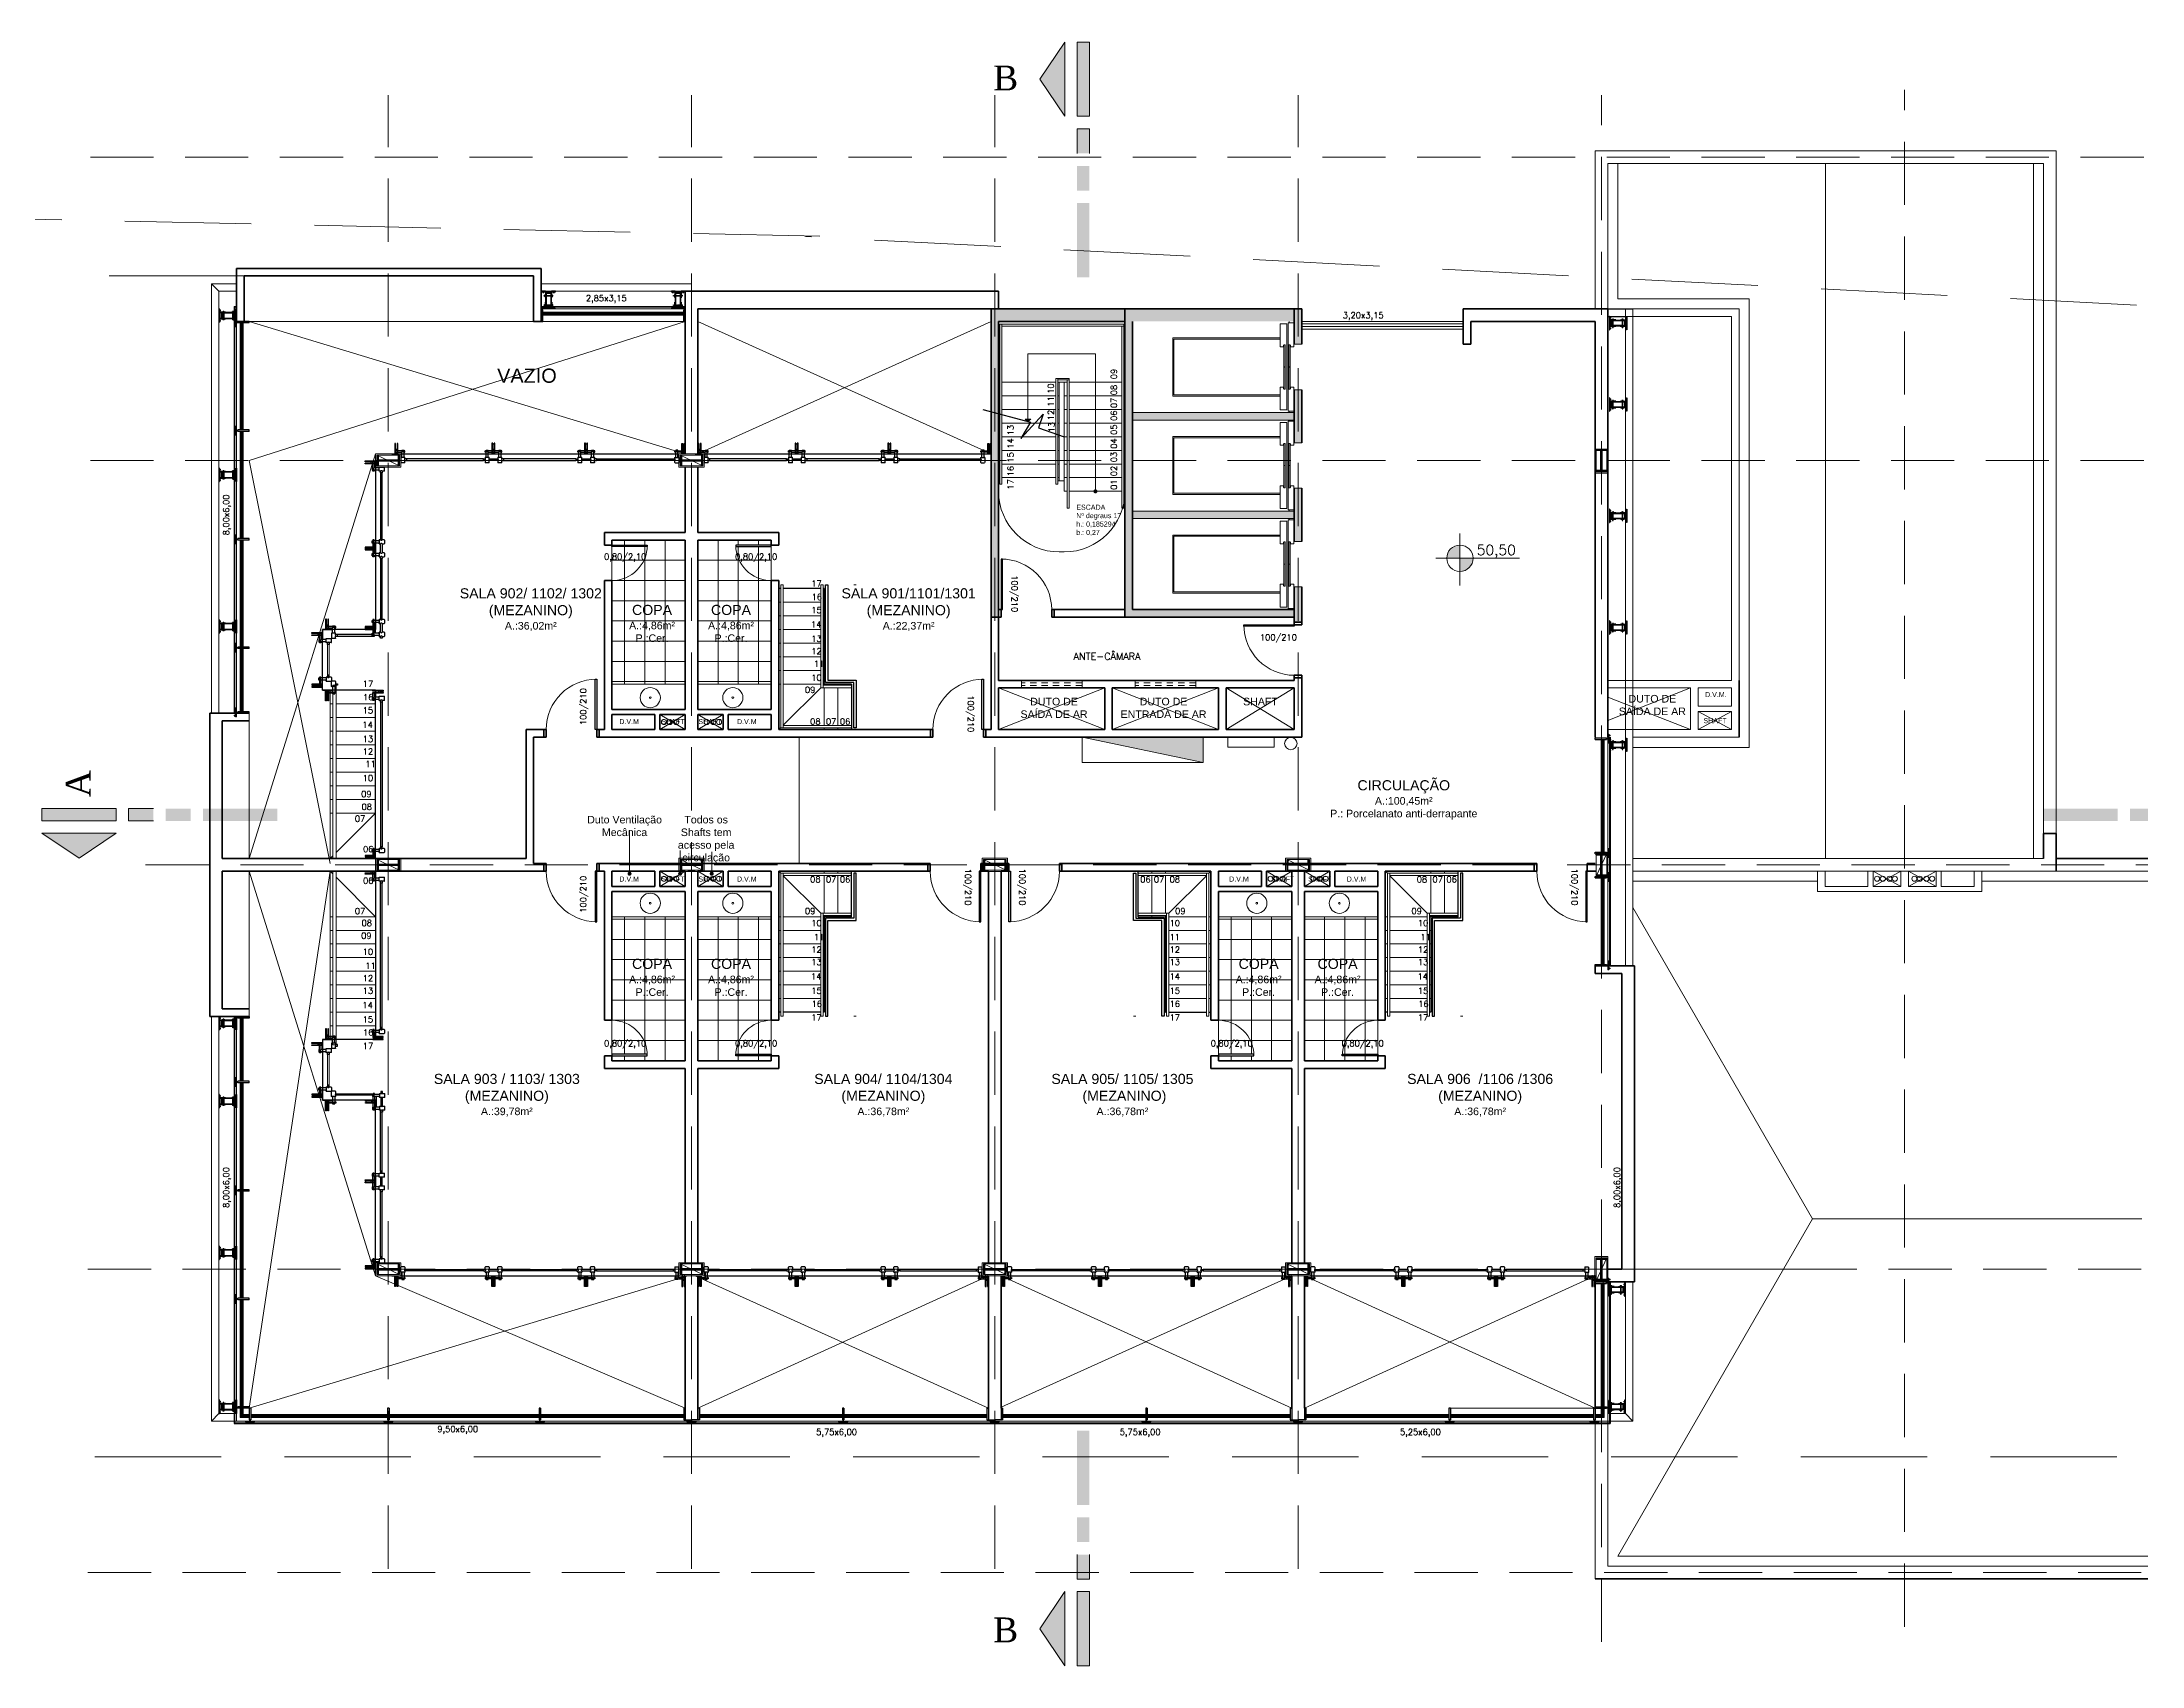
# Model space of a CAD drawing. Header units: millimetres. Extents: x 705 to 840, y 133 to 501.
# Drawn here: x 722.34 to 763.89, y 369.72 to 401.85 of the extents above; entities that cross this region are included whole.
import ezdxf

# ---------------------------------------------------------------- set-up
doc = ezdxf.new("R2010")
doc.units = ezdxf.units.MM
doc.header["$LTSCALE"] = 10
for name, pattern in [('ACAD_ISO03W100', [30, 12, -18]), ('BORDERX2', [3.5, 1, -0.5, 1, -0.5, 0, -0.5]), ('DASHED2', [0.375, 0.25, -0.125]), ('HIDDEN2', [0.1875, 0.125, -0.0625])]:
    doc.linetypes.add(name, pattern=pattern)
doc.layers.get('0').update_dxf_attribs({"color": 90})
for name, color, linetype in [('ACCESORIO', 90, 'Continuous'), ('EJE', 5, 'ACAD_ISO03W100'), ('ESCALERA', 90, 'Continuous'), ('VIDRO', 140, 'Continuous')]:
    doc.layers.add(name, color=color, linetype=linetype)
for name, color, linetype, lineweight in [('CINZA', 252, 'Continuous', 13), ('cinza 03', 252, 'Continuous', 13), ('COTA', 90, 'Continuous', 9), ('DIMS', 90, 'Continuous', 9), ('HACHT', 90, 'Continuous', 9), ('HID', 16, 'Continuous', 20), ('LIFTELE', 16, 'Continuous', 20), ('linha estutura', 252, 'Continuous', 13), ('PAREDES', 50, 'Continuous', 50), ('PAREDES 2', 50, 'Continuous', 50), ('Pilares', 16, 'Continuous', 20), ('pn 02', 16, 'Continuous', 20), ('pn 04', 130, 'Continuous', 40), ('PN-01', 90, 'Continuous', 13), ('PN-03', 180, 'Continuous', 30), ('PN02', 16, 'Continuous', 20), ('recuos', 16, 'Continuous', 20), ('TEXT', 16, 'Continuous', 20), ('texto', 16, 'Continuous', 20), ('WALLS', 90, 'Continuous', 15)]:
    doc.layers.add(name, color=color, linetype=linetype, lineweight=lineweight)
doc.styles.add('REGUA60', font='cityb___.ttf', dxfattribs={"width": 1.4})
doc.styles.get("Standard").update_dxf_attribs({"font": 'simplex.shx'})

msp = doc.modelspace()

# ---------------------------------------------------------------- texts
at = {"layer": 'COTA'}
msp.add_text('50,50', height=0.2, dxfattribs=at).set_placement((750.726, 391.701))
for s, insert, char_height, width, attachment_point in [('{\\fArial|b0|i0|c0|p34;ESCADA\\PNº degraus 17\\Ph.: 0,185294\\Pb.: 0,27}', (742.803, 392.079), 0.1, 1.367, 7), ('{\\fArial|b0|i0|c0|p34;SALA 902/ 1102/ 1302 (MEZANINO)\\P\\H0.75x;A.:36,02m²}', (732.011, 391.044), 0.2, 2.812, 2), ('{\\fArial|b0|i0|c0|p34;SALA 901/1101/1301 (MEZANINO)\\P\\H0.75x;A.:22,37m²}', (739.486, 391.044), 0.2, 2.812, 2), ('{\\fArial|b0|i0|c0|p34;COPA\\P\\H0.75x;A.:4,86m²\\PP.:Cer.}', (734.41, 389.98), 0.2, 1.3, 8), ('{\\fArial|b0|i0|c0|p34;COPA\\P\\H0.75x;A.:4,86m²\\PP.:Cer.}', (735.972, 389.98), 0.2, 1.3, 8), ('{\\fArial|b0|i0|c0|p34;DUTO DE SAÍDA DE AR}', (742.363, 388.878), 0.15, 1.506, 2), ('{\\fArial|b0|i0|c0|p34;DUTO DE ENTRADA DE AR}', (744.529, 388.878), 0.15, 1.77087, 2), ('{\\fArial|b0|i0|c0|p34;SHAFT}', (746.448, 388.878), 0.15, 1.771, 2), ('{\\fArial|b0|i0|c0|p34;DUTO DE SAÍDA DE AR}', (754.2, 388.934), 0.15, 1.506, 2), ('{\\fArial|b0|i0|c0|p34;D.V.M.}', (755.243, 388.891), 0.1, 0.274, 7), ('{\\fArial|b0|i0|c0|p34;SHAFT}', (755.441, 388.475), 0.1, 0.50418, 2), ('{\\fArial|b0|i0|c0|p34;D.V.M}', (733.957, 388.457), 0.1, 0.55043, 2), ('{\\fArial|b0|i0|c0|p34;SHAFT}', (734.822, 388.457), 0.1, 0.50418, 2), ('{\\fArial|b0|i0|c0|p34;SHAFT}', (735.555, 388.457), 0.1, 0.45505, 2), ('{\\fArial|b0|i0|c0|p34;D.V.M}', (736.284, 388.457), 0.1, 0.51916, 2), ('{\\fArial|b0|i0|c0|p34;CIRCULAÇÃO\\P\\H0.75x;A.:100,45m²\\PP.: Porcelanato anti-derrapante}', (749.282, 387.247), 0.2, 4.861, 2), ('{\\fArial|b0|i0|c0|p34;Duto Ventilação Mecânica}', (733.866, 386.542), 0.15, 1.506, 2), ('{\\fArial|b0|i0|c0|p34;Todos os Shafts tem acesso pela circulação}', (735.48, 386.542), 0.15, 1.506, 2), ('{\\fArial|b0|i0|c0|p34;D.V.M}', (733.957, 385.342), 0.1, 0.55043, 2), ('{\\fArial|b0|i0|c0|p34;SHAFT}', (734.822, 385.342), 0.1, 0.50418, 2), ('{\\fArial|b0|i0|c0|p34;SHAFT}', (735.555, 385.342), 0.1, 0.45505, 2), ('{\\fArial|b0|i0|c0|p34;D.V.M}', (736.284, 385.342), 0.1, 0.51916, 2), ('{\\fArial|b0|i0|c0|p34;D.V.M}', (746.021, 385.342), 0.1, 0.55043, 2), ('{\\fArial|b0|i0|c0|p34;SHAFT}', (746.886, 385.342), 0.1, 0.50418, 2), ('{\\fArial|b0|i0|c0|p34;SHAFT}', (747.619, 385.342), 0.1, 0.45505, 2), ('{\\fArial|b0|i0|c0|p34;D.V.M}', (748.348, 385.342), 0.1, 0.51916, 2), ('{\\fArial|b0|i0|c0|p34;COPA\\P\\H0.75x;A.:4,86m²\\PP.:Cer.}', (734.41, 383.714), 0.2, 1.3, 2), ('{\\fArial|b0|i0|c0|p34;COPA\\P\\H0.75x;A.:4,86m²\\PP.:Cer.}', (735.972, 383.714), 0.2, 1.3, 2), ('{\\fArial|b0|i0|c0|p34;COPA\\P\\H0.75x;A.:4,86m²\\PP.:Cer.}', (746.41, 383.714), 0.2, 1.3, 2), ('{\\fArial|b0|i0|c0|p34;COPA\\P\\H0.75x;A.:4,86m²\\PP.:Cer.}', (747.972, 383.714), 0.2, 1.3, 2), ('{\\fArial|b0|i0|c0|p34;SALA 903 / 1103/ 1303 (MEZANINO)\\P\\H0.75x;A.:39,78m²}', (731.537, 381.438), 0.2, 3.1451, 2), ('{\\fArial|b0|i0|c0|p34;SALA 904/ 1104/1304  (MEZANINO)\\P\\H0.75x;A.:36,78m²}', (738.986, 381.438), 0.2, 2.812, 2), ('{\\fArial|b0|i0|c0|p34;SALA 905/ 1105/ 1305  (MEZANINO)\\P\\H0.75x;A.:36,78m²}', (743.716, 381.438), 0.2, 2.812, 2), ('{\\fArial|b0|i0|c0|p34;SALA 906  /1106 /1306 (MEZANINO)\\P\\H0.75x;A.:36,78m²}', (750.793, 381.438), 0.2, 3.34682, 2)]:
    msp.add_mtext(s, dxfattribs=dict(at, insert=insert, char_height=char_height, width=width, attachment_point=attachment_point))
at = {"layer": 'pn 02', "ltscale": 0.05, "char_height": 0.49, "width": 3.68578}
for insert, attachment_point in [((741.159, 400.891), 7), ((741.159, 370.684), 1)]:
    msp.add_mtext('{\\fTimes New Roman|b0|i0|c0|p18;B}', dxfattribs=dict(at, insert=insert, attachment_point=attachment_point))
at = {"layer": 'pn 02', "ltscale": 0.05, "insert": (723.3, 386.911), "char_height": 0.49, "width": 3.686, "attachment_point": 7, "rotation": 90}
msp.add_mtext('{\\fTimes New Roman|b0|i0|c0|p18;A}', dxfattribs=at)
at = {"layer": 'TEXT', "insert": (732.524, 395.39), "char_height": 0.28125, "width": 2.961, "attachment_point": 3, "style": 'REGUA60'}
msp.add_mtext('{\\fArial|b0|i0|c0|p34;VAZIO}', dxfattribs=at)
at = {"layer": 'texto'}
for s, height, p in [('2,85x3,15', 0.12, (733.101, 396.722)), ('3,20x3,15', 0.12, (748.075, 396.384)), ('0,80/2,10', 0.12, (733.461, 391.609)), ('0,80/2,10', 0.12, (736.052, 391.609)), ('17', 0.12, (737.561, 391.078)), ('15', 0.12, (737.561, 390.552)), ('16', 0.12, (737.567, 390.811)), ('14', 0.12, (737.555, 390.269)), ('100/210', 0.12, (746.436, 390.012)), ('13', 0.12, (737.561, 389.985)), ('12', 0.12, (737.561, 389.738)), ('ANTE-CÂMARA', 0.14, (742.749, 389.628)), ('10', 0.12, (737.561, 389.214)), ('11', 0.12, (737.612, 389.491)), ('17', 0.12, (728.686, 389.095)), ('16', 0.12, (728.692, 388.828)), ('09', 0.12, (737.434, 388.975)), ('15', 0.12, (728.686, 388.569)), ('08', 0.12, (737.538, 388.348)), ('07', 0.12, (737.85, 388.348)), ('06', 0.12, (738.126, 388.348)), ('14', 0.12, (728.68, 388.285)), ('13', 0.12, (728.686, 388.002)), ('12', 0.12, (728.686, 387.754)), ('10', 0.12, (728.686, 387.23)), ('11', 0.12, (728.737, 387.508)), ('09', 0.12, (728.655, 386.913)), ('07', 0.12, (728.53, 386.426)), ('08', 0.12, (728.663, 386.661)), ('06', 0.12, (728.692, 385.824)), ('06', 0.12, (728.692, 385.199)), ('08', 0.12, (737.538, 385.225)), ('07', 0.12, (737.85, 385.225)), ('06', 0.12, (738.126, 385.225)), ('06', 0.12, (744.068, 385.225)), ('07', 0.12, (744.338, 385.225)), ('08', 0.12, (744.649, 385.225)), ('08', 0.12, (749.538, 385.225)), ('07', 0.12, (749.85, 385.225)), ('06', 0.12, (750.126, 385.225)), ('07', 0.12, (728.53, 384.598)), ('08', 0.12, (728.663, 384.363)), ('09', 0.12, (737.434, 384.599)), ('10', 0.12, (737.561, 384.36)), ('10', 0.12, (744.649, 384.36)), ('09', 0.12, (744.759, 384.599)), ('09', 0.12, (749.434, 384.599)), ('10', 0.12, (749.561, 384.36)), ('09', 0.12, (728.655, 384.111)), ('10', 0.12, (728.686, 383.793)), ('12', 0.12, (737.561, 383.836)), ('11', 0.12, (737.612, 384.083)), ('11', 0.12, (744.649, 384.083)), ('12', 0.12, (744.649, 383.836)), ('12', 0.12, (749.561, 383.836)), ('11', 0.12, (749.612, 384.083)), ('11', 0.12, (728.737, 383.516)), ('13', 0.12, (737.561, 383.589)), ('13', 0.12, (744.649, 383.589)), ('13', 0.12, (749.561, 383.589)), ('12', 0.12, (728.686, 383.269)), ('13', 0.12, (728.686, 383.022)), ('14', 0.12, (737.555, 383.305)), ('15', 0.12, (737.561, 383.022)), ('14', 0.12, (744.649, 383.305)), ('15', 0.12, (744.649, 383.022)), ('14', 0.12, (749.555, 383.305)), ('15', 0.12, (749.561, 383.022)), ('14', 0.12, (728.68, 382.739)), ('16', 0.12, (737.567, 382.763)), ('16', 0.12, (744.649, 382.763)), ('16', 0.12, (749.567, 382.763)), ('15', 0.12, (728.686, 382.455)), ('16', 0.12, (728.692, 382.196)), ('17', 0.12, (737.561, 382.495)), ('17', 0.12, (744.649, 382.495)), ('17', 0.12, (749.561, 382.495)), ('17', 0.12, (728.686, 381.929)), ('0,80/2,10', 0.12, (733.461, 381.982)), ('0,80/2,10', 0.12, (736.052, 381.982)), ('0,80/2,10', 0.12, (745.461, 381.982)), ('0,80/2,10', 0.12, (748.052, 381.982)), ('9,50x6,00', 0.12, (730.161, 374.352)), ('5,75x6,00', 0.12, (737.657, 374.294)), ('5,75x6,00', 0.12, (743.662, 374.294)), ('5,25x6,00', 0.12, (749.207, 374.294))]:
    msp.add_text(s, height=height, dxfattribs=at).set_placement(p)
for s, rotation, p in [('09', 90, (743.607, 395.179)), ('10', 90, (742.36, 394.89)), ('11', 90, (742.36, 394.636)), ('08', 90, (743.607, 394.862)), ('07', 90, (743.607, 394.608)), ('12', 90, (742.36, 394.368)), ('13', 90, (742.374, 394.128)), ('06', 90, (743.607, 394.354)), ('13', 90, (741.563, 394.07)), ('14', 90, (741.563, 393.807)), ('05', 90, (743.607, 394.079)), ('04', 90, (743.607, 393.804)), ('15', 90, (741.563, 393.53)), ('16', 90, (741.563, 393.259)), ('03', 90, (743.607, 393.536)), ('02', 90, (743.607, 393.26)), ('17', 90, (741.563, 392.996)), ('01', 90, (743.607, 392.992)), ('8,00x6,00', 90, (726.043, 392.091)), ('100/210', 270, (741.523, 391.301)), ('100/210', 90, (733.108, 388.337)), ('100/210', 270, (740.655, 388.926)), ('100/210', 90, (733.108, 384.625)), ('100/210', 270, (740.602, 385.499)), ('100/210', 270, (741.676, 385.499)), ('100/210', 270, (752.602, 385.499)), ('8,00x6,00', 90, (726.043, 378.786)), ('8,00x6,00', 90, (753.561, 378.786))]:
    msp.add_text(s, height=0.12, rotation=rotation, dxfattribs=at).set_placement(p)

# ---------------------------------------------------------------- blocks, each defined once
blk = doc.blocks.new('LIFTPLAN')
at = {"layer": 'LIFTELE', "color": 7, "linetype": 'Continuous'}
for p, q in [((-575, 0), (-575, 2125)), ((-575, 2125), (575, 2125)), ((-550, 0), (-550, 2100)), ((-550, 2100), (550, 2100)), ((550, 0), (550, 2100)), ((575, 0), (575, 2125)), ((-850, 0), (-400, 0)), ((-850, -130), (-850, 0)), ((-400, 0), (-400, -69)), ((400, 0), (850, 0)), ((400, -69), (400, 0)), ((850, 0), (850, -130)), ((-875, -180), (-900, -180)), ((875, -160), (-875, -160)), ((-875, -160), (-875, -269)), ((-875, -269), (-400, -269)), ((850, -130), (-850, -130)), ((-2, -75), (-439, -75)), ((-439, -75), (-439, -100)), ((-439, -100), (-2, -100)), ((-439, -170), (-2, -170)), ((-439, -200), (-439, -170)), ((-2, -200), (-439, -200)), ((-400, -69), (-432, -69)), ((-400, -206), (-432, -206)), ((-400, -269), (-400, -206)), ((-2, -100), (-2, -75)), ((-2, -170), (-2, -200)), ((2, -75), (439, -75)), ((2, -100), (2, -75)), ((439, -100), (2, -100)), ((439, -170), (2, -170)), ((2, -170), (2, -200)), ((2, -200), (439, -200)), ((432, -69), (400, -69)), ((400, -206), (400, -269)), ((432, -206), (400, -206)), ((400, -269), (875, -269)), ((439, -75), (439, -100)), ((439, -200), (439, -170)), ((875, -269), (875, -160)), ((900, -180), (875, -180))]:
    blk.add_line(p, q, dxfattribs=at)
blk = doc.blocks.new('peitoril1')
at = {"layer": 'EJE', "linetype": 'BORDERX2', "ltscale": 0.001}
for points in [[(0.017, -0.032), (-0.01, -0.032)], [(-0.01, -0.058), (0.017, -0.058)]]:
    blk.add_lwpolyline(points, dxfattribs=at)
for centre in [(-0.127, -0.046), (0.128, -0.046)]:
    blk.add_circle(centre, 0.00762, dxfattribs=at)
at = {"layer": 'ESCALERA'}
for p, q in [((-0.087, 0.129), (0.087, 0.129)), ((0.087, 0.098), (-0.087, 0.098))]:
    blk.add_line(p, q, dxfattribs=at)
for points in [[(-0.167, 0.129), (-0.202, 0.129), (-0.202, 0.098), (-0.167, 0.098)], [(-0.166, 0.17), (-0.16, 0.176)], [(-0.166, 0.17), (-0.166, 0.129)], [(-0.166, 0.099), (-0.166, 0.073), (-0.135, 0.073)], [(-0.166, 0.073), (-0.087, 0.073), (-0.087, 0.098)], [(-0.16, 0.176), (-0.135, 0.176)], [(-0.149, 0.059), (-0.149, -0.032)], [(-0.135, 0.176), (-0.093, 0.176)], [(-0.104, 0.059), (-0.104, -0.032)], [(0.104, 0), (-0.104, 0)], [(-0.093, 0.176), (-0.087, 0.17)], [(-0.087, 0.129), (-0.087, 0.17)], [(0.087, 0.17), (0.093, 0.176)], [(0.087, 0.17), (0.087, 0.129)], [(0.087, 0.073), (0.167, 0.073), (0.167, 0.098)], [(0.087, 0.098), (0.087, 0.073), (0.119, 0.073)], [(0.093, 0.176), (0.119, 0.176)], [(0.104, 0.059), (0.104, -0.032)], [(0.119, 0.176), (0.161, 0.176)], [(0.149, 0.059), (0.149, -0.032)], [(0.161, 0.176), (0.167, 0.17)], [(0.167, 0.129), (0.167, 0.17)], [(0.167, 0.129), (0.202, 0.129), (0.202, 0.098), (0.167, 0.098)], [(-0.149, -0.032), (-0.167, -0.032), (-0.167, -0.058), (-0.149, -0.058)], [(-0.104, -0.058), (-0.104, -0.071), (-0.149, -0.071), (-0.149, -0.058)], [(-0.026, -0.032), (-0.104, -0.032)], [(-0.104, -0.058), (-0.026, -0.058)], [(0.017, -0.008), (-0.01, -0.008)], [(0.017, -0.092), (-0.01, -0.092)], [(0.017, -0.202), (-0.01, -0.202)], [(0.104, -0.032), (0.033, -0.032)], [(0.033, -0.058), (0.105, -0.058)], [(0.149, -0.058), (0.149, -0.071), (0.105, -0.071), (0.105, -0.058)], [(0.149, -0.032), (0.167, -0.032), (0.167, -0.058), (0.149, -0.058)]]:
    blk.add_lwpolyline(points, dxfattribs=at)
for points in [[(-0.01, -0.21), (-0.01, 0), (-0.026, 0), (-0.026, -0.21)], [(0.033, -0.21), (0.033, 0), (0.017, 0), (0.017, -0.21)]]:
    blk.add_lwpolyline(points, close=True, dxfattribs=at)
for centre, radius, start, end in [((-0.177, 0.114), 0.0183, 303.7221, 56.3197), ((-0.172, 0.049), 0.0247, 22.7593, 77.2542), ((-0.081, 0.048), 0.0255, 102.7579, 156.0181), ((-0.077, 0.114), 0.0183, 123.6803, 236.2779), ((0.077, 0.114), 0.0183, 303.7221, 56.3197), ((0.082, 0.049), 0.0247, 22.7593, 77.2542), ((0.172, 0.048), 0.0255, 102.7579, 156.0181), ((0.177, 0.114), 0.0183, 123.6803, 236.2779), ((-0.155, -0.045), 0.0142, 296.1431, 64.1119), ((-0.098, -0.045), 0.0142, 115.274, 244.6765), ((0.098, -0.045), 0.0142, 296.1431, 64.1119), ((0.155, -0.045), 0.0142, 115.274, 244.6765)]:
    blk.add_arc(centre, radius, start, end, dxfattribs=at)
blk = doc.blocks.new('BLO253')
blk.add_lwpolyline([(39.6, 2, -0.4142136), (40.6, 1, 0.4142136), (41.6, 0), (91.5, 0, 0.4142136), (92.5, 1), (92.5, 4, 0.4142136), (91.5, 5), (49.6, 5, -0.4142136), (44.6, 10), (44.6, 89, 0.4142136), (43.6, 90), (41.6, 90, 0.4142136), (40.6, 89), (40.6, 6.5, -0.4142136), (39.1, 5), (-39.1, 5, -0.4142136), (-40.6, 6.5), (-40.6, 89, 0.4142136), (-41.6, 90), (-43.6, 90, 0.4142136), (-44.6, 89), (-44.6, 10, -0.4142136), (-49.6, 5), (-91.5, 5, 0.4142136), (-92.5, 4), (-92.5, 1, 0.4142136), (-91.5, 0), (-41.6, 0, 0.4142136), (-40.6, 1, -0.4142136), (-39.6, 2)], format="xyb", close=True)
blk = doc.blocks.new('CAB-BUL')
for p, q in [((-6, 11), (6, 11)), ((-4, 2), (-4, 9)), ((-4, 1), (-4, 2)), ((4, 2), (4, 9)), ((4, 1), (4, 2))]:
    blk.add_line(p, q)
blk.add_lwpolyline([(-9, 1), (9, 1), (9, 0), (-9, 0)], close=True)
blk.add_lwpolyline([(8, 9, 0.888889), (4, 9, 0.50025), (-4, 9, 0.88987), (-8, 9), (-8, 2), (8, 2)], format="xyb", close=True)
blk = doc.blocks.new('TUERCA')
for p, q in [((-7, -2), (7, -2)), ((7, -10), (-7, -10)), ((-5, -11), (3, -10)), ((-5, -12), (4, -11)), ((-5, -13), (4, -12)), ((-5, -14), (4, -13)), ((-5, -16), (4, -14)), ((-4, -8), (-4, -3)), ((-3, -16), (4, -16)), ((4, -3), (4, -8))]:
    blk.add_line(p, q)
blk.add_lwpolyline([(-9, 0), (9, 0), (9, -2), (-9, -2)], close=True)
blk.add_lwpolyline([(-4, -8, -0.666895), (-9, -8), (-9, -3, -0.666895), (-4, -3, -0.349005), (4, -3, -0.666667), (9, -3), (9, -8, -0.666667), (4, -8, -0.349005)], format="xyb", close=True)
blk.add_lwpolyline([(-4, -10), (-3, -10), (-5, -11), (-3, -11), (-5, -12), (-3, -12), (-5, -13), (-3, -14), (-5, -14), (-3, -15), (-5, -16), (-3, -16), (3, -16), (4, -16), (3, -15), (4, -14), (3, -14), (4, -13), (3, -13), (4, -12), (3, -11), (4, -11), (3, -10), (4, -10)])
blk = doc.blocks.new('fixação madeira')
at = {"layer": 'ACCESORIO'}
for p, q in [((-0.052, -0.063), (-0.05, -0.076)), ((-0.052, -0.251), (-0.05, -0.264)), ((-0.05, -0.063), (-0.048, -0.076)), ((-0.05, -0.251), (-0.048, -0.264)), ((-0.048, -0.063), (-0.047, -0.076)), ((-0.048, -0.251), (-0.047, -0.264)), ((-0.047, -0.063), (-0.045, -0.076)), ((-0.047, -0.251), (-0.045, -0.264)), ((-0.045, -0.063), (-0.043, -0.076)), ((-0.045, -0.251), (-0.043, -0.264)), ((-0.043, -0.063), (-0.041, -0.076)), ((-0.043, -0.251), (-0.041, -0.264)), ((-0.041, -0.063), (-0.039, -0.076)), ((-0.041, -0.251), (-0.039, -0.264)), ((-0.039, -0.063), (-0.038, -0.076)), ((-0.039, -0.251), (-0.038, -0.264)), ((-0.038, -0.063), (-0.036, -0.076)), ((-0.038, -0.251), (-0.036, -0.264)), ((-0.036, -0.063), (-0.034, -0.076)), ((-0.036, -0.251), (-0.034, -0.264)), ((-0.034, -0.063), (-0.032, -0.076)), ((-0.034, -0.251), (-0.032, -0.264)), ((-0.032, -0.063), (-0.03, -0.076)), ((-0.032, -0.251), (-0.03, -0.264)), ((-0.03, -0.063), (-0.029, -0.076)), ((-0.03, -0.251), (-0.029, -0.264)), ((-0.029, -0.063), (-0.027, -0.076)), ((-0.029, -0.251), (-0.027, -0.264)), ((-0.027, -0.063), (-0.025, -0.076)), ((-0.027, -0.251), (-0.025, -0.264)), ((-0.025, -0.063), (-0.023, -0.076)), ((-0.025, -0.251), (-0.023, -0.264)), ((-0.023, -0.063), (-0.021, -0.076)), ((-0.023, -0.251), (-0.021, -0.264)), ((-0.021, -0.063), (-0.02, -0.076)), ((-0.021, -0.251), (-0.02, -0.264)), ((-0.02, -0.063), (-0.018, -0.076)), ((-0.02, -0.251), (-0.018, -0.264)), ((-0.018, -0.063), (-0.016, -0.076)), ((-0.018, -0.251), (-0.016, -0.264)), ((-0.016, -0.063), (-0.014, -0.076)), ((-0.016, -0.251), (-0.014, -0.264)), ((-0.014, -0.063), (-0.012, -0.076)), ((-0.014, -0.251), (-0.012, -0.264)), ((-0.012, -0.076), (-0.012, -0.063)), ((-0.012, -0.264), (-0.012, -0.251))]:
    blk.add_line(p, q, dxfattribs=at)
for points in [[(-0.06, -0.034), (0.057, -0.034), (0.057, -0.308), (-0.06, -0.308)], [(-0.052, -0.042), (0.049, -0.042), (0.049, -0.3), (-0.052, -0.3)]]:
    blk.add_lwpolyline(points, close=True, dxfattribs=at)
for points in [[(0.049, -0.063), (-0.014, -0.063), (-0.015, -0.066), (-0.016, -0.063), (-0.017, -0.066), (-0.018, -0.063), (-0.018, -0.066), (-0.02, -0.063), (-0.02, -0.066), (-0.021, -0.063), (-0.022, -0.066), (-0.023, -0.063), (-0.024, -0.066), (-0.025, -0.063), (-0.026, -0.066), (-0.027, -0.063), (-0.027, -0.066), (-0.029, -0.063), (-0.029, -0.066), (-0.03, -0.063), (-0.031, -0.066), (-0.032, -0.063), (-0.033, -0.066), (-0.034, -0.063), (-0.035, -0.066), (-0.036, -0.063), (-0.036, -0.066), (-0.038, -0.063), (-0.038, -0.066), (-0.039, -0.063), (-0.04, -0.066), (-0.041, -0.063), (-0.042, -0.066), (-0.043, -0.063), (-0.044, -0.066), (-0.045, -0.063), (-0.045, -0.066), (-0.047, -0.063), (-0.047, -0.066), (-0.048, -0.063), (-0.049, -0.066), (-0.05, -0.063), (-0.051, -0.066), (-0.052, -0.063)], [(-0.052, -0.076), (-0.051, -0.074), (-0.05, -0.076), (-0.05, -0.074), (-0.048, -0.076), (-0.048, -0.074), (-0.047, -0.076), (-0.046, -0.074), (-0.045, -0.076), (-0.044, -0.074), (-0.043, -0.076), (-0.042, -0.074), (-0.041, -0.076), (-0.041, -0.074), (-0.039, -0.076), (-0.039, -0.074), (-0.038, -0.076), (-0.037, -0.074), (-0.036, -0.076), (-0.035, -0.074), (-0.034, -0.076), (-0.033, -0.074), (-0.032, -0.076), (-0.032, -0.074), (-0.03, -0.076), (-0.03, -0.074), (-0.029, -0.076), (-0.028, -0.074), (-0.027, -0.076), (-0.026, -0.074), (-0.025, -0.076), (-0.024, -0.074), (-0.023, -0.076), (-0.023, -0.074), (-0.021, -0.076), (-0.021, -0.074), (-0.02, -0.076), (-0.019, -0.074), (-0.018, -0.076), (-0.017, -0.074), (-0.016, -0.076), (-0.015, -0.074), (-0.014, -0.076), (-0.014, -0.074), (-0.012, -0.076), (0.049, -0.076)], [(0.049, -0.251), (-0.014, -0.251), (-0.015, -0.253), (-0.016, -0.251), (-0.017, -0.253), (-0.018, -0.251), (-0.018, -0.253), (-0.02, -0.251), (-0.02, -0.253), (-0.021, -0.251), (-0.022, -0.253), (-0.023, -0.251), (-0.024, -0.253), (-0.025, -0.251), (-0.026, -0.253), (-0.027, -0.251), (-0.027, -0.253), (-0.029, -0.251), (-0.029, -0.253), (-0.03, -0.251), (-0.031, -0.253), (-0.032, -0.251), (-0.033, -0.253), (-0.034, -0.251), (-0.035, -0.253), (-0.036, -0.251), (-0.036, -0.253), (-0.038, -0.251), (-0.038, -0.253), (-0.039, -0.251), (-0.04, -0.253), (-0.041, -0.251), (-0.042, -0.253), (-0.043, -0.251), (-0.044, -0.253), (-0.045, -0.251), (-0.045, -0.253), (-0.047, -0.251), (-0.047, -0.253), (-0.048, -0.251), (-0.049, -0.253), (-0.05, -0.251), (-0.051, -0.253), (-0.052, -0.251)], [(-0.052, -0.264), (-0.051, -0.262), (-0.05, -0.264), (-0.05, -0.262), (-0.048, -0.264), (-0.048, -0.262), (-0.047, -0.264), (-0.046, -0.262), (-0.045, -0.264), (-0.044, -0.262), (-0.043, -0.264), (-0.042, -0.262), (-0.041, -0.264), (-0.041, -0.262), (-0.039, -0.264), (-0.039, -0.262), (-0.038, -0.264), (-0.037, -0.262), (-0.036, -0.264), (-0.035, -0.262), (-0.034, -0.264), (-0.033, -0.262), (-0.032, -0.264), (-0.032, -0.262), (-0.03, -0.264), (-0.03, -0.262), (-0.029, -0.264), (-0.028, -0.262), (-0.027, -0.264), (-0.026, -0.262), (-0.025, -0.264), (-0.024, -0.262), (-0.023, -0.264), (-0.023, -0.262), (-0.021, -0.264), (-0.021, -0.262), (-0.02, -0.264), (-0.019, -0.262), (-0.018, -0.264), (-0.017, -0.262), (-0.016, -0.264), (-0.015, -0.262), (-0.014, -0.264), (-0.014, -0.262), (-0.012, -0.264), (0.049, -0.264)]]:
    blk.add_lwpolyline(points, dxfattribs=at)
at = {"layer": 'ACCESORIO', "xscale": 0.001440000000002328, "yscale": 0.001440000000002328, "zscale": 0.00144, "rotation": 180}
blk.add_blockref('BLO253', (-0.001, 0.001), dxfattribs=at)
at = {"layer": 'ACCESORIO', "xscale": -0.001440000000002328, "yscale": 0.001440000000002328, "zscale": 0.00144}
blk.add_blockref('BLO253', (-0.001, -0.345), dxfattribs=at)
at = {"layer": 'ACCESORIO', "linetype": 'Continuous', "xscale": 0.001440000000002328, "yscale": 0.001440000000002328, "zscale": 0.00144}
for name, p, rotation in [('CAB-BUL', (-0.105, -0.006), 180), ('TUERCA', (-0.066, -0.07), 270), ('CAB-BUL', (0.063, -0.07), 270), ('CAB-BUL', (0.063, -0.258), 270), ('CAB-BUL', (0.1, -0.006), 180)]:
    blk.add_blockref(name, p, dxfattribs=dict(at, rotation=rotation))
at = {"layer": 'ACCESORIO', "linetype": 'Continuous', "xscale": -0.001440000000002328, "yscale": 0.001440000000002328, "zscale": 0.00144}
for p in [(-0.105, -0.338), (0.1, -0.338)]:
    blk.add_blockref('CAB-BUL', p, dxfattribs=at)
at = {"layer": 'ACCESORIO', "color": 252, "linetype": 'Continuous', "xscale": 0.001440000000002328, "yscale": 0.001440000000002328, "zscale": 0.00144, "rotation": 270}
blk.add_blockref('TUERCA', (-0.066, -0.258), dxfattribs=at)
blk = doc.blocks.new('SPIDER')
at = {"layer": 'HACHT'}
blk.add_line((-0.289, -0.009), (-0.289, 0.009), dxfattribs=at)
at = {"layer": 'PN-01'}
for p, q in [((-0.264, 0.063), (-0.304, 0.063)), ((-0.293, 0.067), (-0.299, 0.07)), ((-0.294, 0.066), (-0.299, 0.069)), ((-0.264, 0.064), (-0.299, 0.064)), ((-0.264, 0.062), (-0.299, 0.062)), ((-0.294, 0.06), (-0.299, 0.058)), ((-0.293, 0.059), (-0.299, 0.056)), ((-0.264, 0.064), (-0.298, 0.064)), ((-0.289, 0.066), (-0.294, 0.066)), ((-0.289, 0.06), (-0.294, 0.06)), ((-0.289, 0.067), (-0.293, 0.067)), ((-0.289, 0.059), (-0.293, 0.059)), ((-0.283, 0.079), (-0.289, 0.079)), ((-0.283, 0.048), (-0.289, 0.048)), ((-0.228, 0.009), (-0.289, 0.009)), ((-0.279, 0.072), (-0.283, 0.079)), ((-0.279, 0.055), (-0.283, 0.048)), ((-0.27, 0.072), (-0.279, 0.072)), ((-0.27, 0.055), (-0.279, 0.055)), ((-0.264, 0.089), (-0.27, 0.089)), ((-0.27, 0.089), (-0.27, 0.009)), ((-0.264, 0.078), (-0.27, 0.078)), ((-0.264, 0.048), (-0.27, 0.048)), ((-0.264, 0.034), (-0.27, 0.034)), ((-0.264, 0.089), (-0.264, 0.009)), ((-0.258, 0.072), (-0.264, 0.076)), ((-0.258, 0.055), (-0.264, 0.051)), ((-0.262, 0.074), (-0.262, 0.052)), ((-0.261, 0.074), (-0.261, 0.053)), ((-0.26, 0.073), (-0.26, 0.053)), ((-0.258, 0.089), (-0.252, 0.089)), ((-0.258, 0.089), (-0.258, 0.08)), ((-0.258, 0.08), (-0.258, 0.047)), ((-0.258, 0.047), (-0.258, 0.009)), ((-0.258, 0.034), (-0.252, 0.034)), ((-0.252, 0.089), (-0.252, 0.009)), ((-0.264, -0.063), (-0.304, -0.063)), ((-0.293, -0.059), (-0.299, -0.056)), ((-0.294, -0.06), (-0.299, -0.058)), ((-0.264, -0.062), (-0.299, -0.062)), ((-0.264, -0.064), (-0.299, -0.064)), ((-0.294, -0.066), (-0.299, -0.069)), ((-0.293, -0.067), (-0.299, -0.07)), ((-0.264, -0.064), (-0.298, -0.064)), ((-0.289, -0.06), (-0.294, -0.06)), ((-0.289, -0.066), (-0.294, -0.066)), ((-0.289, -0.059), (-0.293, -0.059)), ((-0.289, -0.067), (-0.293, -0.067)), ((-0.228, -0.009), (-0.289, -0.009)), ((-0.283, -0.048), (-0.289, -0.048)), ((-0.283, -0.079), (-0.289, -0.079)), ((-0.279, -0.055), (-0.283, -0.048)), ((-0.279, -0.072), (-0.283, -0.079)), ((-0.27, -0.055), (-0.279, -0.055)), ((-0.27, -0.072), (-0.279, -0.072)), ((-0.27, -0.089), (-0.27, -0.009)), ((-0.264, -0.034), (-0.27, -0.034)), ((-0.264, -0.048), (-0.27, -0.048)), ((-0.264, -0.078), (-0.27, -0.078)), ((-0.264, -0.089), (-0.27, -0.089)), ((-0.264, -0.089), (-0.264, -0.009)), ((-0.258, -0.055), (-0.264, -0.051)), ((-0.258, -0.072), (-0.264, -0.076)), ((-0.262, -0.074), (-0.262, -0.052)), ((-0.261, -0.074), (-0.261, -0.053)), ((-0.26, -0.073), (-0.26, -0.053)), ((-0.258, -0.047), (-0.258, -0.009)), ((-0.258, -0.034), (-0.252, -0.034)), ((-0.258, -0.08), (-0.258, -0.047)), ((-0.258, -0.089), (-0.258, -0.08)), ((-0.258, -0.089), (-0.252, -0.089)), ((-0.252, -0.089), (-0.252, -0.009))]:
    blk.add_line(p, q, dxfattribs=at)
at = {"layer": 'PN-03'}
for p, q in [((-0.228, -0.015), (-0.228, 0.015)), ((0, 0.015), (-0.228, 0.015)), ((0, -0.015), (0, 0.015)), ((0, -0.015), (-0.228, -0.015))]:
    blk.add_line(p, q, dxfattribs=at)

# ---------------------------------------------------------------- hatches: boundary and pattern name
at = {"layer": 'cinza 03'}
h = msp.add_hatch(color=256, dxfattribs=at)
h.paths.add_polyline_path([(743.766, 396.572), (741.191, 396.572), (741.191, 394.519), (741.266, 394.499), (741.266, 394.813), (741.266, 396.322), (743.766, 396.322)])
h.paths.add_polyline_path([(741.191, 396.572), (741.116, 396.572), (741.116, 394.539), (741.191, 394.519)])
h.paths.add_polyline_path([(741.191, 394.519), (741.116, 394.539), (741.116, 393.572), (741.191, 393.572)])
h.paths.add_polyline_path([(741.266, 394.499), (741.191, 394.519), (741.191, 393.572), (741.266, 393.572)])
h.paths.add_polyline_path([(741.266, 393.572), (741.191, 393.572), (741.191, 390.472), (741.266, 390.472)])
h.paths.add_polyline_path([(741.191, 393.572), (741.116, 393.572), (741.116, 390.472), (741.191, 390.472)])
h = msp.add_hatch(color=256, dxfattribs=at)
h.paths.add_polyline_path([(747.116, 396.572), (743.766, 396.572), (743.766, 396.322), (747.116, 396.322)])
h.paths.add_polyline_path([(747.266, 396.572), (747.191, 396.572), (747.191, 396.322), (747.266, 396.322)])
h.paths.add_polyline_path([(747.191, 396.572), (747.116, 396.572), (747.116, 396.322), (747.191, 396.322)])
h = msp.add_hatch(color=256, dxfattribs=at)
h.paths.add_polyline_path([(743.916, 393.572), (743.766, 393.572), (743.766, 390.472), (747.116, 390.472), (747.116, 390.622), (743.916, 390.622)])
h.paths.add_polyline_path([(743.916, 396.322), (743.766, 396.322), (743.766, 393.572), (743.916, 393.572)])
h.paths.add_polyline_path([(747.116, 394.522), (743.916, 394.522), (743.916, 394.372), (747.116, 394.372)])
h.paths.add_polyline_path([(747.116, 392.572), (743.916, 392.572), (743.916, 392.422), (747.116, 392.422)], flags=17)
h.paths.add_polyline_path([(747.191, 391.072), (747.116, 391.072), (747.116, 390.622), (747.116, 390.472), (747.116, 390.373), (747.191, 390.373)])
h.paths.add_polyline_path([(747.266, 391.072), (747.191, 391.072), (747.191, 390.373), (747.266, 390.373), (747.266, 390.472)])
h.paths.add_polyline_path([(747.266, 393.022), (747.191, 393.022), (747.191, 391.972), (747.266, 391.972)])
h.paths.add_polyline_path([(747.191, 393.022), (747.116, 393.022), (747.116, 392.572), (747.116, 391.972), (747.191, 391.972)])
h.paths.add_polyline_path([(747.266, 394.972), (747.191, 394.972), (747.191, 393.922), (747.266, 393.922)])
h.paths.add_polyline_path([(747.191, 394.972), (747.116, 394.972), (747.116, 394.522), (747.116, 393.922), (747.191, 393.922)])
h.paths.add_polyline_path([(747.266, 396.322), (747.191, 396.322), (747.191, 395.872), (747.266, 395.872)])
h.paths.add_polyline_path([(747.191, 396.322), (747.116, 396.322), (747.116, 395.872), (747.191, 395.872)])
h = msp.add_hatch(dxfattribs=at)
h.set_pattern_fill('_USER', color=256, scale=0.4, style=0, double=1, pattern_type=0)
h.set_pattern_definition([(0, (735.0659, 391.99687), (0, -0.4), []), (270, (735.0659, 391.99687), (-0.4, -2e-17), [])])
h.paths.add_polyline_path([(735.066, 391.997), (733.616, 391.997), (733.616, 391.897), (734.316, 391.897), (734.316, 391.867), (734.315, 391.867, -0.401712), (733.616, 391.197), (733.616, 389.147), (735.066, 389.147)])
h.paths.add_polyline_path([(734.315, 391.867), (733.616, 391.867), (733.616, 391.197, 0.401712)], flags=16)
h.paths.add_polyline_path([(733.907, 390.855), (734.913, 390.855), (734.913, 389.93), (733.907, 389.93)], flags=24)
h.paths.add_polyline_path([(733.416, 391.523), (734.376, 391.523), (734.376, 391.797), (733.416, 391.797)], flags=9)
h = msp.add_hatch(dxfattribs=at)
h.set_pattern_fill('_USER', color=256, scale=0.4, style=0, double=1, pattern_type=0)
h.set_pattern_definition([(180, (735.3159, 391.99687), (0, -0.4), []), (270, (735.3159, 391.99687), (0.4, -2e-17), [])])
h.paths.add_polyline_path([(735.316, 389.147), (736.766, 389.147), (736.766, 391.197, -0.401712), (736.067, 391.867), (736.066, 391.867), (736.066, 391.897), (736.766, 391.897), (736.766, 391.997), (735.316, 391.997)])
h.paths.add_polyline_path([(736.766, 391.197), (736.766, 391.867), (736.067, 391.867, 0.401712)], flags=16)
h.paths.add_polyline_path([(735.469, 390.855), (736.474, 390.855), (736.474, 389.93), (735.469, 389.93)], flags=24)
h.paths.add_polyline_path([(736.006, 391.523), (736.966, 391.523), (736.966, 391.797), (736.006, 391.797)], flags=9)
h = msp.add_hatch(color=256, dxfattribs=at)
h.paths.add_polyline_path([(750.393, 391.899, 0.414214), (750.132, 391.637), (750.393, 391.637)])
h.paths.add_polyline_path([(750.393, 391.376, 0.414214), (750.655, 391.637), (750.393, 391.637)])
msp.add_hatch(color=256, dxfattribs=at).paths.add_polyline_path([(742.916, 388.097), (745.316, 387.597), (745.316, 388.097)])
h = msp.add_hatch(dxfattribs=at)
h.set_pattern_fill('_USER', color=256, scale=0.4, style=0, double=1, pattern_type=0)
h.set_pattern_definition([(0, (735.0659, 381.69687), (0, 0.4), []), (90, (735.0659, 381.69687), (-0.4, 2e-17), [])])
h.paths.add_polyline_path([(735.066, 384.547), (733.616, 384.547), (733.616, 382.497, -0.401712), (734.315, 381.827), (734.316, 381.827), (734.316, 381.797), (733.616, 381.797), (733.616, 381.697), (735.066, 381.697)])
h.paths.add_polyline_path([(733.616, 382.497), (733.616, 381.827), (734.315, 381.827, 0.401712)], flags=16)
h.paths.add_polyline_path([(733.907, 383.764), (734.913, 383.764), (734.913, 382.838), (733.907, 382.838)], flags=24)
h.paths.add_polyline_path([(733.416, 381.896), (734.376, 381.896), (734.376, 382.171), (733.416, 382.171)], flags=9)
h = msp.add_hatch(dxfattribs=at)
h.set_pattern_fill('_USER', color=256, scale=0.4, style=0, double=1, pattern_type=0)
h.set_pattern_definition([(180, (735.3159, 381.69687), (0, 0.4), []), (90, (735.3159, 381.69687), (0.4, 2e-17), [])])
h.paths.add_polyline_path([(735.316, 381.697), (736.766, 381.697), (736.766, 381.797), (736.066, 381.797), (736.066, 381.827), (736.067, 381.827, -0.401712), (736.766, 382.497), (736.766, 384.547), (735.316, 384.547)])
h.paths.add_polyline_path([(736.067, 381.827), (736.766, 381.827), (736.766, 382.497, 0.401712)], flags=16)
h.paths.add_polyline_path([(735.469, 383.764), (736.474, 383.764), (736.474, 382.838), (735.469, 382.838)], flags=24)
h.paths.add_polyline_path([(736.006, 381.896), (736.966, 381.896), (736.966, 382.171), (736.006, 382.171)], flags=9)
h = msp.add_hatch(dxfattribs=at)
h.set_pattern_fill('_USER', color=256, scale=0.4, style=0, double=1, pattern_type=0)
h.set_pattern_definition([(0, (747.0659, 381.69687), (0, 0.4), []), (90, (747.0659, 381.69687), (-0.4, 2e-17), [])])
h.paths.add_polyline_path([(747.066, 384.547), (745.616, 384.547), (745.616, 382.497, -0.401712), (746.315, 381.827), (746.316, 381.827), (746.316, 381.797), (745.616, 381.797), (745.616, 381.697), (747.066, 381.697)])
h.paths.add_polyline_path([(745.616, 382.497), (745.616, 381.827), (746.315, 381.827, 0.401712)], flags=16)
h.paths.add_polyline_path([(745.907, 383.764), (746.913, 383.764), (746.913, 382.838), (745.907, 382.838)], flags=24)
h.paths.add_polyline_path([(745.416, 381.896), (746.376, 381.896), (746.376, 382.171), (745.416, 382.171)], flags=9)
h = msp.add_hatch(dxfattribs=at)
h.set_pattern_fill('_USER', color=256, scale=0.4, style=0, double=1, pattern_type=0)
h.set_pattern_definition([(180, (747.3159, 381.69687), (0, 0.4), []), (90, (747.3159, 381.69687), (0.4, 2e-17), [])])
h.paths.add_polyline_path([(747.316, 381.697), (748.766, 381.697), (748.766, 381.797), (748.066, 381.797), (748.066, 381.827), (748.067, 381.827, -0.401712), (748.766, 382.497), (748.766, 384.547), (747.316, 384.547)])
h.paths.add_polyline_path([(748.067, 381.827), (748.766, 381.827), (748.766, 382.497, 0.401712)], flags=16)
h.paths.add_polyline_path([(747.469, 383.764), (748.474, 383.764), (748.474, 382.838), (747.469, 382.838)], flags=24)
h.paths.add_polyline_path([(748.006, 381.896), (748.966, 381.896), (748.966, 382.171), (748.006, 382.171)], flags=9)
at = {"layer": 'Pilares'}
for points in [[(728.966, 393.677), (728.966, 393.467), (728.996, 393.467), (728.996, 393.557), (729.386, 393.557), (729.386, 393.467), (729.416, 393.467), (729.416, 393.677), (729.386, 393.677), (729.386, 393.587), (728.996, 393.587), (728.996, 393.677)], [(734.966, 393.677), (734.966, 393.467), (734.996, 393.467), (734.996, 393.557), (735.386, 393.557), (735.386, 393.467), (735.416, 393.467), (735.416, 393.677), (735.386, 393.677), (735.386, 393.587), (734.996, 393.587), (734.996, 393.677)], [(753.086, 393.347), (753.296, 393.347), (753.296, 393.377), (753.206, 393.377), (753.206, 393.767), (753.296, 393.767), (753.296, 393.797), (753.086, 393.797), (753.086, 393.767), (753.176, 393.767), (753.176, 393.377), (753.086, 393.377)], [(728.966, 385.677), (728.966, 385.467), (728.996, 385.467), (728.996, 385.557), (729.386, 385.557), (729.386, 385.467), (729.416, 385.467), (729.416, 385.677), (729.386, 385.677), (729.386, 385.587), (728.996, 385.587), (728.996, 385.677)], [(734.966, 385.677), (734.966, 385.467), (734.996, 385.467), (734.996, 385.557), (735.386, 385.557), (735.386, 385.467), (735.416, 385.467), (735.416, 385.677), (735.386, 385.677), (735.386, 385.587), (734.996, 385.587), (734.996, 385.677)], [(740.966, 385.677), (740.966, 385.467), (740.996, 385.467), (740.996, 385.557), (741.386, 385.557), (741.386, 385.467), (741.416, 385.467), (741.416, 385.677), (741.386, 385.677), (741.386, 385.587), (740.996, 385.587), (740.996, 385.677)], [(746.966, 385.677), (746.966, 385.467), (746.996, 385.467), (746.996, 385.557), (747.386, 385.557), (747.386, 385.467), (747.416, 385.467), (747.416, 385.677), (747.386, 385.677), (747.386, 385.587), (746.996, 385.587), (746.996, 385.677)], [(753.086, 385.347), (753.296, 385.347), (753.296, 385.377), (753.206, 385.377), (753.206, 385.767), (753.296, 385.767), (753.296, 385.797), (753.086, 385.797), (753.086, 385.767), (753.176, 385.767), (753.176, 385.377), (753.086, 385.377)], [(728.966, 377.677), (728.966, 377.467), (728.996, 377.467), (728.996, 377.557), (729.386, 377.557), (729.386, 377.467), (729.416, 377.467), (729.416, 377.677), (729.386, 377.677), (729.386, 377.587), (728.996, 377.587), (728.996, 377.677)], [(734.966, 377.677), (734.966, 377.467), (734.996, 377.467), (734.996, 377.557), (735.386, 377.557), (735.386, 377.467), (735.416, 377.467), (735.416, 377.677), (735.386, 377.677), (735.386, 377.587), (734.996, 377.587), (734.996, 377.677)], [(740.966, 377.677), (740.966, 377.467), (740.996, 377.467), (740.996, 377.557), (741.386, 377.557), (741.386, 377.467), (741.416, 377.467), (741.416, 377.677), (741.386, 377.677), (741.386, 377.587), (740.996, 377.587), (740.996, 377.677)], [(746.966, 377.677), (746.966, 377.467), (746.996, 377.467), (746.996, 377.557), (747.386, 377.557), (747.386, 377.467), (747.416, 377.467), (747.416, 377.677), (747.386, 377.677), (747.386, 377.587), (746.996, 377.587), (746.996, 377.677)], [(753.086, 377.347), (753.296, 377.347), (753.296, 377.377), (753.206, 377.377), (753.206, 377.767), (753.296, 377.767), (753.296, 377.797), (753.086, 377.797), (753.086, 377.767), (753.176, 377.767), (753.176, 377.377), (753.086, 377.377)]]:
    msp.add_hatch(color=256, dxfattribs=at).paths.add_polyline_path(points)
at = {"layer": 'PN-01', "ltscale": 0.05}
h = msp.add_hatch(color=256, dxfattribs=at)
h.paths.add_polyline_path([(742.083, 401.115), (742.573, 401.85), (742.573, 400.38)])
h.paths.add_polyline_path([(742.818, 400.38), (742.818, 401.85), (743.063, 401.85), (743.063, 400.38)])
h.paths.add_polyline_path([(742.818, 399.645), (742.818, 400.135), (743.063, 400.135), (743.063, 399.645)])
h.paths.add_polyline_path([(742.818, 398.91), (742.818, 399.4), (743.063, 399.4), (743.063, 398.91)])
h.paths.add_polyline_path([(742.818, 397.941), (742.818, 398.665), (743.063, 398.665), (743.063, 397.941)])
h.paths.add_polyline_path([(742.818, 397.195), (742.818, 397.941), (743.063, 397.941), (743.063, 397.195)])
at = {"layer": 'PN-01'}
msp.add_hatch(color=256, dxfattribs=at).paths.add_polyline_path([(741.846, 394.346), (741.902, 394.389), (741.791, 394.389)])
at = {"layer": 'PN-01', "ltscale": 0.05}
h = msp.add_hatch(color=256, dxfattribs=at)
h.paths.add_polyline_path([(723.075, 385.707), (722.34, 386.197), (723.81, 386.197)])
h.paths.add_polyline_path([(723.81, 386.442), (722.34, 386.442), (722.34, 386.687), (723.81, 386.687)])
h.paths.add_polyline_path([(724.545, 386.442), (724.055, 386.442), (724.055, 386.687), (724.545, 386.687)])
h.paths.add_polyline_path([(725.28, 386.442), (724.79, 386.442), (724.79, 386.687), (725.28, 386.687)])
h.paths.add_polyline_path([(726.249, 386.442), (725.525, 386.442), (725.525, 386.687), (726.249, 386.687)])
h.paths.add_polyline_path([(726.995, 386.442), (726.249, 386.442), (726.249, 386.687), (726.995, 386.687)])
h = msp.add_hatch(color=256, dxfattribs=at)
h.paths.add_polyline_path([(765.857, 385.707), (766.592, 386.197), (765.122, 386.197)])
h.paths.add_polyline_path([(765.122, 386.442), (766.592, 386.442), (766.592, 386.687), (765.122, 386.687)])
h.paths.add_polyline_path([(764.387, 386.442), (764.877, 386.442), (764.877, 386.687), (764.387, 386.687)])
h.paths.add_polyline_path([(763.652, 386.442), (764.142, 386.442), (764.142, 386.687), (763.652, 386.687)])
h.paths.add_polyline_path([(762.683, 386.442), (763.407, 386.442), (763.407, 386.687), (762.683, 386.687)])
h.paths.add_polyline_path([(761.937, 386.442), (762.683, 386.442), (762.683, 386.687), (761.937, 386.687)])
h = msp.add_hatch(color=256, dxfattribs=at)
h.paths.add_polyline_path([(765.857, 385.707), (766.592, 386.197), (765.122, 386.197)])
h.paths.add_polyline_path([(765.122, 386.442), (766.592, 386.442), (766.592, 386.687), (765.122, 386.687)])
h.paths.add_polyline_path([(764.387, 386.442), (764.877, 386.442), (764.877, 386.687), (764.387, 386.687)])
h.paths.add_polyline_path([(763.652, 386.442), (764.142, 386.442), (764.142, 386.687), (763.652, 386.687)])
h.paths.add_polyline_path([(762.683, 386.442), (763.407, 386.442), (763.407, 386.687), (762.683, 386.687)])
h.paths.add_polyline_path([(761.937, 386.442), (762.683, 386.442), (762.683, 386.687), (761.937, 386.687)])
h = msp.add_hatch(color=256, dxfattribs=at)
h.paths.add_polyline_path([(742.083, 370.46), (742.573, 369.725), (742.573, 371.195)])
h.paths.add_polyline_path([(742.818, 371.195), (742.818, 369.725), (743.063, 369.725), (743.063, 371.195)])
h.paths.add_polyline_path([(742.818, 371.93), (742.818, 371.44), (743.063, 371.44), (743.063, 371.93)])
h.paths.add_polyline_path([(742.818, 372.665), (742.818, 372.175), (743.063, 372.175), (743.063, 372.665)])
h.paths.add_polyline_path([(742.818, 373.633), (742.818, 372.91), (743.063, 372.91), (743.063, 373.633)])
h.paths.add_polyline_path([(742.818, 374.38), (742.818, 373.633), (743.063, 373.633), (743.063, 374.38)])

# ---------------------------------------------------------------- linework, layer by layer
at = {"layer": 'CINZA'}
for p, q in [((735.036, 396.499), (732.246, 396.499)), ((735.036, 396.484), (732.246, 396.484)), ((735.036, 396.465), (732.246, 396.465)), ((735.036, 396.45), (732.246, 396.45)), ((726.264, 396.292), (726.264, 394.175)), ((726.279, 396.292), (726.279, 394.175)), ((726.298, 396.292), (726.298, 394.175)), ((726.313, 396.292), (726.313, 394.175)), ((726.264, 394.145), (726.264, 392.028)), ((726.279, 394.145), (726.279, 392.028)), ((726.298, 394.145), (726.298, 392.028)), ((726.313, 394.145), (726.313, 392.028)), ((726.264, 391.998), (726.264, 389.881)), ((726.279, 391.998), (726.279, 389.881)), ((726.298, 391.998), (726.298, 389.881)), ((726.313, 391.998), (726.313, 389.881)), ((726.264, 389.851), (726.264, 388.572)), ((726.279, 389.851), (726.279, 388.572)), ((726.298, 389.851), (726.298, 388.572)), ((726.313, 389.851), (726.313, 388.572)), ((753.194, 388.054), (753.194, 385.823)), ((753.209, 388.054), (753.209, 385.823)), ((753.228, 388.054), (753.228, 385.823)), ((753.243, 388.054), (753.243, 385.823)), ((753.194, 385.315), (753.194, 383.602)), ((753.209, 385.315), (753.209, 383.602)), ((753.228, 385.315), (753.228, 383.602)), ((753.243, 385.315), (753.243, 383.602)), ((726.264, 382.542), (726.264, 381.293)), ((726.279, 382.542), (726.279, 381.293)), ((726.298, 382.542), (726.298, 381.293)), ((726.313, 382.542), (726.313, 381.293)), ((726.264, 381.263), (726.264, 379.146)), ((726.279, 381.263), (726.279, 379.146)), ((726.298, 381.263), (726.298, 379.146)), ((726.313, 381.263), (726.313, 379.146)), ((726.264, 379.116), (726.264, 376.999)), ((726.279, 379.116), (726.279, 376.999)), ((726.298, 379.116), (726.298, 376.999)), ((726.313, 379.116), (726.313, 376.999)), ((753.194, 377.292), (753.194, 374.852)), ((753.209, 377.292), (753.209, 374.852)), ((753.228, 377.322), (753.228, 376.999)), ((753.228, 377.292), (753.228, 374.852)), ((753.243, 377.292), (753.243, 374.852)), ((726.264, 376.969), (726.264, 374.852)), ((726.279, 376.969), (726.279, 374.852)), ((726.298, 376.969), (726.298, 374.852)), ((726.313, 376.969), (726.313, 374.852)), ((726.264, 374.822), (726.264, 374.645)), ((726.279, 374.822), (726.279, 374.66)), ((726.298, 374.822), (726.298, 374.679)), ((726.313, 374.822), (726.313, 374.694)), ((753.194, 374.822), (753.194, 374.694)), ((753.209, 374.822), (753.209, 374.679)), ((753.228, 374.822), (753.228, 374.66)), ((753.243, 374.822), (753.243, 374.645)), ((726.441, 374.645), (726.264, 374.645)), ((726.441, 374.66), (726.279, 374.66)), ((726.441, 374.679), (726.298, 374.679)), ((726.441, 374.694), (726.313, 374.694)), ((729.176, 374.694), (726.471, 374.694)), ((729.176, 374.679), (726.471, 374.679)), ((729.176, 374.66), (726.471, 374.66)), ((729.176, 374.645), (726.471, 374.645)), ((732.176, 374.694), (729.206, 374.694)), ((732.176, 374.679), (729.206, 374.679)), ((732.176, 374.66), (729.206, 374.66)), ((732.176, 374.645), (729.206, 374.645)), ((735.036, 374.694), (732.206, 374.694)), ((735.036, 374.679), (732.206, 374.679)), ((735.036, 374.66), (732.206, 374.66)), ((735.036, 374.645), (732.206, 374.645)), ((738.176, 374.694), (735.346, 374.694)), ((738.176, 374.679), (735.346, 374.679)), ((738.176, 374.66), (735.346, 374.66)), ((738.176, 374.645), (735.346, 374.645)), ((741.036, 374.694), (738.206, 374.694)), ((741.036, 374.679), (738.206, 374.679)), ((741.036, 374.66), (738.206, 374.66)), ((741.036, 374.645), (738.206, 374.645)), ((744.176, 374.694), (741.346, 374.694)), ((744.176, 374.679), (741.346, 374.679)), ((744.176, 374.66), (741.346, 374.66)), ((744.176, 374.645), (741.346, 374.645)), ((747.036, 374.694), (744.206, 374.694)), ((747.036, 374.679), (744.206, 374.679)), ((747.036, 374.66), (744.206, 374.66)), ((747.036, 374.645), (744.206, 374.645)), ((750.176, 374.694), (747.346, 374.694)), ((750.176, 374.679), (747.346, 374.679)), ((750.176, 374.66), (747.346, 374.66)), ((750.176, 374.645), (747.346, 374.645)), ((753.036, 374.694), (750.206, 374.694)), ((753.036, 374.679), (750.206, 374.679)), ((753.036, 374.66), (750.206, 374.66)), ((753.036, 374.645), (750.206, 374.645)), ((753.066, 374.694), (753.194, 374.694)), ((753.066, 374.679), (753.209, 374.679)), ((753.066, 374.66), (753.228, 374.66)), ((753.066, 374.645), (753.243, 374.645))]:
    msp.add_line(p, q, dxfattribs=at)
at = {"layer": 'cinza 03'}
for p, q in [((753.066, 399.697), (753.066, 396.572)), ((762.191, 399.697), (753.066, 399.697)), ((762.191, 399.697), (753.066, 399.697)), ((762.191, 385.697), (762.191, 399.697)), ((762.191, 385.447), (762.191, 399.697)), ((753.316, 399.447), (753.316, 396.572)), ((761.941, 399.447), (753.316, 399.447)), ((753.516, 399.447), (753.516, 396.772)), ((757.628, 385.697), (757.628, 399.447)), ((761.741, 385.697), (761.741, 399.447)), ((761.941, 385.697), (761.941, 399.447)), ((727.38, 397.224), (723.667, 397.224)), ((756.116, 396.772), (753.516, 396.772)), ((756.116, 387.897), (756.116, 396.772)), ((733.616, 391.897), (733.616, 391.197)), ((736.766, 391.897), (736.766, 391.197)), ((742.566, 391.762), (742.466, 391.762)), ((727.989, 389.322), (727.989, 389.932)), ((728.02, 389.304), (728.02, 389.932)), ((741.266, 389.072), (743.366, 388.247)), ((743.366, 389.072), (741.266, 388.247)), ((743.516, 389.072), (745.616, 388.247)), ((745.616, 389.072), (743.516, 388.247)), ((745.766, 389.072), (747.116, 388.247)), ((745.766, 388.247), (747.116, 389.072)), ((754.956, 389.072), (753.316, 388.428)), ((753.316, 388.891), (754.956, 388.247)), ((726.441, 388.572), (726.441, 388.422)), ((735.066, 388.547), (734.566, 388.247)), ((734.566, 388.547), (735.066, 388.247)), ((735.316, 388.547), (735.816, 388.247)), ((735.816, 388.547), (735.316, 388.247)), ((755.106, 388.609), (755.766, 388.247)), ((755.766, 388.609), (755.106, 388.247)), ((737.317, 388.097), (737.317, 385.597)), ((742.916, 388.097), (742.916, 387.597)), ((745.316, 387.597), (742.916, 388.097)), ((745.316, 388.097), (745.316, 387.597)), ((753.816, 387.897), (756.116, 387.897)), ((742.916, 387.597), (745.316, 387.597)), ((761.941, 385.697), (753.816, 385.697)), ((768.191, 385.697), (762.191, 385.697)), ((735.066, 385.147), (734.566, 385.447)), ((734.566, 385.147), (735.066, 385.447)), ((735.116, 385.447), (735.266, 385.447)), ((735.266, 385.447), (735.116, 385.447)), ((735.116, 385.447), (735.266, 385.447)), ((735.266, 385.447), (735.116, 385.447)), ((735.316, 385.147), (735.816, 385.447)), ((735.816, 385.147), (735.316, 385.447)), ((747.066, 385.147), (746.566, 385.447)), ((746.566, 385.147), (747.066, 385.447)), ((747.116, 385.447), (747.266, 385.447)), ((747.266, 385.447), (747.116, 385.447)), ((747.116, 385.447), (747.266, 385.447)), ((747.266, 385.447), (747.116, 385.447)), ((747.316, 385.147), (747.816, 385.447)), ((747.816, 385.147), (747.316, 385.447)), ((753.816, 385.447), (762.191, 385.447)), ((753.816, 385.247), (757.466, 385.247)), ((753.816, 385.247), (757.466, 385.247)), ((757.466, 385.047), (757.466, 385.447)), ((757.616, 385.147), (757.616, 385.447)), ((758.466, 385.147), (757.616, 385.147)), ((758.466, 385.447), (757.916, 385.447)), ((758.466, 385.447), (757.916, 385.447)), ((758.466, 385.147), (758.466, 385.447)), ((759.116, 385.447), (758.566, 385.447)), ((758.566, 385.447), (759.116, 385.447)), ((759.116, 385.447), (758.566, 385.447)), ((759.116, 385.147), (758.566, 385.447)), ((758.566, 385.147), (758.566, 385.447)), ((758.566, 385.147), (759.116, 385.447)), ((759.116, 385.447), (758.566, 385.447)), ((758.566, 385.447), (759.116, 385.447)), ((759.116, 385.447), (758.566, 385.447)), ((759.116, 385.147), (758.566, 385.147)), ((759.116, 385.147), (759.116, 385.447)), ((759.116, 385.447), (759.116, 385.147)), ((759.116, 385.447), (759.116, 385.147)), ((759.266, 385.147), (759.266, 385.447)), ((759.266, 385.447), (759.266, 385.147)), ((759.266, 385.447), (759.816, 385.447)), ((759.266, 385.447), (759.266, 385.147)), ((759.266, 385.147), (759.816, 385.447)), ((759.816, 385.147), (759.266, 385.447)), ((759.266, 385.447), (759.816, 385.447)), ((759.266, 385.147), (759.816, 385.147)), ((759.816, 385.147), (759.816, 385.447)), ((759.916, 385.147), (759.916, 385.447)), ((759.916, 385.147), (760.566, 385.147)), ((760.566, 385.447), (760.566, 385.147)), ((760.566, 385.447), (760.566, 385.147)), ((760.716, 385.447), (760.716, 385.047)), ((760.716, 385.247), (767.741, 385.247)), ((767.941, 385.447), (762.191, 385.447)), ((753.816, 384.727), (757.37, 378.572)), ((759.116, 385.047), (757.466, 385.047)), ((759.116, 385.047), (760.716, 385.047)), ((726.441, 382.572), (726.441, 382.722)), ((733.616, 381.797), (733.616, 382.497)), ((736.766, 381.797), (736.766, 382.497)), ((745.616, 381.797), (745.616, 382.497)), ((748.766, 381.797), (748.766, 382.497)), ((727.989, 381.822), (727.989, 381.212)), ((728.02, 381.84), (728.02, 381.212)), ((753.516, 371.897), (757.37, 378.572)), ((757.37, 378.572), (763.887, 378.572)), ((751.753, 377.572), (757.471, 377.572)), ((750.206, 374.822), (753.066, 374.822)), ((726.318, 374.699), (726.258, 374.639)), ((753.066, 374.572), (753.066, 374.722)), ((753.066, 374.572), (753.066, 371.447)), ((753.188, 374.699), (753.248, 374.639)), ((753.316, 374.572), (753.316, 371.697)), ((753.516, 371.897), (767.741, 371.897)), ((753.066, 371.447), (768.191, 371.447)), ((753.316, 371.697), (767.941, 371.697))]:
    msp.add_line(p, q, dxfattribs=at)
for points in [[(738.402, 391.112), (738.45, 391.112)], [(738.402, 382.582), (738.45, 382.582)], [(743.98, 382.582), (743.932, 382.582)], [(750.402, 382.582), (750.45, 382.582)]]:
    msp.add_lwpolyline(points, dxfattribs=at)
msp.add_lwpolyline([(745.801, 388.097), (746.717, 388.097), (746.717, 387.9), (745.801, 387.9)], close=True, dxfattribs=at)
for centre, radius in [((734.646, 388.397), 0.05), ((734.76, 388.397), 0.05), ((734.889, 388.397), 0.05), ((735.492, 388.397), 0.05), ((735.622, 388.397), 0.05), ((735.736, 388.397), 0.05), ((747.047, 387.974), 0.123), ((734.646, 385.297), 0.05), ((734.76, 385.297), 0.05), ((734.889, 385.297), 0.05), ((735.492, 385.297), 0.05), ((735.622, 385.297), 0.05), ((735.736, 385.297), 0.05), ((746.646, 385.297), 0.05), ((746.76, 385.297), 0.05), ((746.889, 385.297), 0.05), ((747.492, 385.297), 0.05), ((747.622, 385.297), 0.05), ((747.736, 385.297), 0.05), ((758.646, 385.297), 0.05), ((758.646, 385.297), 0.05), ((758.76, 385.297), 0.05), ((758.76, 385.297), 0.05), ((758.889, 385.297), 0.05), ((758.889, 385.297), 0.05), ((758.997, 385.297), 0.05), ((758.997, 385.297), 0.05), ((759.385, 385.297), 0.05), ((759.385, 385.297), 0.05), ((759.492, 385.297), 0.05), ((759.492, 385.297), 0.05), ((759.622, 385.297), 0.05), ((759.622, 385.297), 0.05), ((759.736, 385.297), 0.05), ((759.736, 385.297), 0.05)]:
    msp.add_circle(centre, radius, dxfattribs=at)
for centre, radius, start, end in [((742.466, 392.962), 1.2, 180, 270), ((742.566, 392.962), 1.2, 270, 360), ((733.616, 391.897), 0.7, 270, 360), ((736.766, 391.897), 0.7, 180, 270), ((741.316, 390.622), 1, 0, 90), ((747.116, 390.323), 1, 180, 270), ((733.316, 388.247), 1, 90, 180), ((740.966, 388.247), 1, 90, 180), ((733.316, 385.447), 1, 180, 270), ((740.913, 385.447), 1, 180, 270), ((741.469, 385.447), 1, 270, 0), ((752.913, 385.447), 1, 180, 270), ((733.616, 381.797), 0.7, 0, 90), ((736.766, 381.797), 0.7, 90, 180), ((745.616, 381.797), 0.7, 0, 90), ((748.766, 381.797), 0.7, 90, 180)]:
    msp.add_arc(centre, radius, start, end, dxfattribs=at)
at = {"layer": 'COTA'}
for p, q in [((750.393, 392.125), (750.393, 391.1)), ((749.919, 391.637), (751.572, 391.637))]:
    msp.add_line(p, q, dxfattribs=at)
msp.add_circle((750.393, 391.637), 0.261, dxfattribs=at)
at = {"layer": 'EJE', "linetype": 'BORDERX2', "ltscale": 0.001}
for points in [[(728.883, 393.519), (728.883, 393.546)], [(728.909, 393.546), (728.909, 393.519)], [(729.364, 393.76), (729.337, 393.76)], [(729.337, 393.734), (729.364, 393.734)], [(735.018, 393.76), (735.045, 393.76)], [(735.045, 393.734), (735.018, 393.734)], [(735.364, 393.76), (735.337, 393.76)], [(735.337, 393.734), (735.364, 393.734)], [(741.072, 393.76), (741.1, 393.76)], [(741.1, 393.734), (741.072, 393.734)], [(727.833, 390.124), (727.833, 390.151)], [(727.859, 390.151), (727.859, 390.124)], [(727.994, 390.285), (727.966, 390.285)], [(727.966, 390.259), (727.994, 390.259)], [(727.833, 389.13), (727.833, 389.102)], [(727.859, 389.102), (727.859, 389.13)], [(727.966, 388.995), (727.994, 388.995)], [(727.994, 388.969), (727.966, 388.969)], [(729.035, 388.983), (729.035, 389.011)], [(729.06, 389.011), (729.06, 388.983)], [(728.883, 385.74), (728.883, 385.713)], [(728.909, 385.713), (728.909, 385.74)], [(728.883, 385.403), (728.883, 385.431)], [(728.909, 385.431), (728.909, 385.403)], [(727.833, 382.014), (727.833, 382.041)], [(727.859, 382.041), (727.859, 382.014)], [(727.994, 382.175), (727.966, 382.175)], [(727.966, 382.149), (727.994, 382.149)], [(729.035, 382.16), (729.035, 382.133)], [(729.06, 382.133), (729.06, 382.16)], [(727.833, 381.02), (727.833, 380.992)], [(727.859, 380.992), (727.859, 381.02)], [(727.966, 380.885), (727.994, 380.885)], [(727.994, 380.859), (727.966, 380.859)], [(728.883, 377.625), (728.883, 377.598)], [(728.909, 377.598), (728.909, 377.625)], [(729.337, 377.41), (729.364, 377.41)], [(729.364, 377.384), (729.337, 377.384)], [(735.045, 377.41), (735.018, 377.41)], [(735.018, 377.384), (735.045, 377.384)], [(735.337, 377.41), (735.364, 377.41)], [(735.364, 377.384), (735.337, 377.384)], [(741.045, 377.41), (741.018, 377.41)], [(741.018, 377.384), (741.045, 377.384)], [(741.337, 377.41), (741.364, 377.41)], [(741.364, 377.384), (741.337, 377.384)], [(747.045, 377.41), (747.018, 377.41)], [(747.018, 377.384), (747.045, 377.384)], [(747.337, 377.41), (747.364, 377.41)], [(747.364, 377.384), (747.337, 377.384)], [(753.045, 377.41), (753.018, 377.41)], [(753.018, 377.384), (753.045, 377.384)]]:
    msp.add_lwpolyline(points, dxfattribs=at)
for centre in [(729.481, 393.748), (734.9, 393.748), (735.481, 393.748), (740.955, 393.748), (728.895, 393.401), (728.111, 390.273), (727.845, 390.007), (727.845, 389.247), (728.111, 388.981), (728.895, 388.866), (728.895, 385.858), (728.895, 385.286), (728.895, 382.278), (727.845, 381.897), (728.111, 382.163), (727.845, 381.137), (728.111, 380.871), (728.895, 377.742), (729.481, 377.396), (734.9, 377.396), (735.481, 377.396), (740.9, 377.396), (741.481, 377.396), (746.9, 377.396), (747.481, 377.396), (752.9, 377.396)]:
    msp.add_circle(centre, 0.00762, dxfattribs=at)
at = {"layer": 'ESCALERA'}
for p, q in [((731.072, 393.604), (729.556, 393.604)), ((729.556, 393.573), (731.072, 393.573)), ((732.905, 393.604), (731.476, 393.604)), ((731.476, 393.573), (732.905, 393.573)), ((733.31, 393.604), (734.825, 393.604)), ((734.825, 393.573), (733.31, 393.573)), ((737.072, 393.604), (735.556, 393.604)), ((735.556, 393.573), (737.072, 393.573)), ((738.905, 393.604), (737.476, 393.604)), ((737.476, 393.573), (738.905, 393.573)), ((739.31, 393.604), (740.88, 393.604)), ((740.88, 393.573), (739.31, 393.573)), ((729.039, 393.326), (729.039, 392.037)), ((729.07, 392.037), (729.07, 393.326)), ((729.039, 391.632), (729.039, 390.462)), ((729.07, 390.462), (729.07, 391.632)), ((728.878, 390.129), (728.186, 390.129)), ((728.186, 390.098), (728.878, 390.098)), ((729.039, 388.791), (729.039, 385.932)), ((729.07, 388.791), (729.07, 385.932)), ((729.039, 382.352), (729.039, 385.211)), ((729.07, 382.352), (729.07, 385.211)), ((728.186, 381.046), (728.878, 381.046)), ((728.878, 381.015), (728.186, 381.015)), ((729.039, 379.512), (729.039, 380.707)), ((729.07, 379.512), (729.07, 380.681)), ((729.039, 377.817), (729.039, 379.107)), ((729.07, 377.817), (729.07, 379.107)), ((729.556, 377.571), (731.072, 377.571)), ((731.072, 377.54), (729.556, 377.54)), ((731.476, 377.571), (732.905, 377.571)), ((732.905, 377.54), (731.476, 377.54)), ((734.825, 377.571), (733.31, 377.571)), ((733.31, 377.54), (734.825, 377.54)), ((735.556, 377.571), (737.072, 377.571)), ((737.072, 377.54), (735.556, 377.54)), ((737.476, 377.571), (738.905, 377.571)), ((738.905, 377.54), (737.476, 377.54)), ((740.825, 377.571), (739.31, 377.571)), ((739.31, 377.54), (740.825, 377.54)), ((741.556, 377.571), (743.072, 377.571)), ((743.072, 377.54), (741.556, 377.54)), ((743.476, 377.571), (744.905, 377.571)), ((744.905, 377.54), (743.476, 377.54)), ((746.825, 377.571), (745.31, 377.571)), ((745.31, 377.54), (746.825, 377.54)), ((747.556, 377.571), (749.072, 377.571)), ((749.072, 377.54), (747.556, 377.54)), ((749.476, 377.571), (750.905, 377.571)), ((750.905, 377.54), (749.476, 377.54)), ((752.825, 377.571), (751.31, 377.571)), ((751.31, 377.54), (752.825, 377.54))]:
    msp.add_line(p, q, dxfattribs=at)
for points in [[(729.321, 393.911), (729.321, 393.702), (729.337, 393.702), (729.337, 393.911)], [(729.364, 393.911), (729.364, 393.702), (729.38, 393.702), (729.38, 393.911)], [(735.018, 393.911), (735.018, 393.702), (735.002, 393.702), (735.002, 393.911)], [(735.061, 393.911), (735.061, 393.702), (735.045, 393.702), (735.045, 393.911)], [(735.321, 393.911), (735.321, 393.702), (735.337, 393.702), (735.337, 393.911)], [(735.364, 393.911), (735.364, 393.702), (735.38, 393.702), (735.38, 393.911)], [(741.072, 393.911), (741.072, 393.702), (741.056, 393.702), (741.056, 393.911)], [(741.116, 393.911), (741.116, 393.702), (741.1, 393.702), (741.1, 393.911)], [(728.731, 393.562), (728.941, 393.562), (728.941, 393.546), (728.731, 393.546)], [(728.731, 393.519), (728.941, 393.519), (728.941, 393.503), (728.731, 393.503)], [(727.681, 390.167), (727.891, 390.167), (727.891, 390.151), (727.681, 390.151)], [(727.681, 390.124), (727.891, 390.124), (727.891, 390.108), (727.681, 390.108)], [(727.95, 390.436), (727.95, 390.227), (727.966, 390.227), (727.966, 390.436)], [(727.994, 390.436), (727.994, 390.227), (728.01, 390.227), (728.01, 390.436)], [(727.681, 389.13), (727.891, 389.13), (727.891, 389.146), (727.681, 389.146)], [(727.681, 389.086), (727.891, 389.086), (727.891, 389.102), (727.681, 389.102)], [(727.95, 388.817), (727.95, 389.027), (727.966, 389.027), (727.966, 388.817)], [(727.994, 388.817), (727.994, 389.027), (728.01, 389.027), (728.01, 388.817)], [(728.883, 389.027), (729.093, 389.027), (729.093, 389.011), (728.883, 389.011)], [(728.883, 388.983), (729.093, 388.983), (729.093, 388.967), (728.883, 388.967)], [(728.731, 385.74), (728.941, 385.74), (728.941, 385.756), (728.731, 385.756)], [(728.731, 385.697), (728.941, 385.697), (728.941, 385.713), (728.731, 385.713)], [(728.731, 385.447), (728.941, 385.447), (728.941, 385.431), (728.731, 385.431)], [(728.731, 385.403), (728.941, 385.403), (728.941, 385.387), (728.731, 385.387)], [(727.95, 382.326), (727.95, 382.117), (727.966, 382.117), (727.966, 382.326)], [(727.994, 382.326), (727.994, 382.117), (728.01, 382.117), (728.01, 382.326)], [(727.681, 382.057), (727.891, 382.057), (727.891, 382.041), (727.681, 382.041)], [(727.681, 382.014), (727.891, 382.014), (727.891, 381.998), (727.681, 381.998)], [(728.883, 382.16), (729.093, 382.16), (729.093, 382.176), (728.883, 382.176)], [(728.883, 382.117), (729.093, 382.117), (729.093, 382.133), (728.883, 382.133)], [(727.681, 381.02), (727.891, 381.02), (727.891, 381.036), (727.681, 381.036)], [(727.681, 380.976), (727.891, 380.976), (727.891, 380.992), (727.681, 380.992)], [(727.95, 380.707), (727.95, 380.917), (727.966, 380.917), (727.966, 380.707)], [(727.994, 380.707), (727.994, 380.917), (728.01, 380.917), (728.01, 380.707)], [(728.731, 377.625), (728.941, 377.625), (728.941, 377.641), (728.731, 377.641)], [(728.731, 377.582), (728.941, 377.582), (728.941, 377.598), (728.731, 377.598)], [(729.321, 377.232), (729.321, 377.442), (729.337, 377.442), (729.337, 377.232)], [(729.364, 377.232), (729.364, 377.442), (729.38, 377.442), (729.38, 377.232)], [(735.018, 377.232), (735.018, 377.442), (735.002, 377.442), (735.002, 377.232)], [(735.061, 377.232), (735.061, 377.442), (735.045, 377.442), (735.045, 377.232)], [(735.321, 377.232), (735.321, 377.442), (735.337, 377.442), (735.337, 377.232)], [(735.364, 377.232), (735.364, 377.442), (735.38, 377.442), (735.38, 377.232)], [(741.018, 377.232), (741.018, 377.442), (741.002, 377.442), (741.002, 377.232)], [(741.061, 377.232), (741.061, 377.442), (741.045, 377.442), (741.045, 377.232)], [(741.321, 377.232), (741.321, 377.442), (741.337, 377.442), (741.337, 377.232)], [(741.364, 377.232), (741.364, 377.442), (741.38, 377.442), (741.38, 377.232)], [(747.018, 377.232), (747.018, 377.442), (747.002, 377.442), (747.002, 377.232)], [(747.061, 377.232), (747.061, 377.442), (747.045, 377.442), (747.045, 377.232)], [(747.321, 377.232), (747.321, 377.442), (747.337, 377.442), (747.337, 377.232)], [(747.364, 377.232), (747.364, 377.442), (747.38, 377.442), (747.38, 377.232)], [(753.018, 377.232), (753.018, 377.442), (753.002, 377.442), (753.002, 377.232)], [(753.061, 377.232), (753.061, 377.442), (753.045, 377.442), (753.045, 377.232)]]:
    msp.add_lwpolyline(points, close=True, dxfattribs=at)
for points in [[(728.849, 393.546), (728.849, 393.519)], [(728.883, 393.424), (728.883, 393.503)], [(728.909, 393.503), (728.909, 393.424)], [(728.933, 393.546), (728.933, 393.519)], [(728.941, 393.56), (728.941, 393.424)], [(729.261, 393.702), (729.459, 393.702)], [(729.337, 393.794), (729.364, 393.794)], [(729.337, 393.709), (729.364, 393.709)], [(729.459, 393.76), (729.38, 393.76)], [(729.38, 393.734), (729.459, 393.734)], [(729.52, 393.629), (729.441, 393.629)], [(729.441, 393.629), (729.441, 393.532)], [(729.489, 393.526), (729.447, 393.526)], [(729.459, 393.76), (729.459, 393.773), (729.503, 393.773), (729.503, 393.76)], [(729.459, 393.643), (729.459, 393.734)], [(729.52, 393.603), (729.52, 393.629), (729.489, 393.629)], [(729.514, 393.526), (729.489, 393.526)], [(729.503, 393.734), (729.521, 393.734), (729.521, 393.76), (729.503, 393.76)], [(729.503, 393.643), (729.503, 393.734)], [(729.52, 393.531), (729.514, 393.526)], [(729.52, 393.531), (729.52, 393.573)], [(729.521, 393.573), (729.556, 393.573), (729.556, 393.604), (729.521, 393.604)], [(734.861, 393.573), (734.825, 393.573), (734.825, 393.604), (734.861, 393.604)], [(734.879, 393.734), (734.861, 393.734), (734.861, 393.76), (734.879, 393.76)], [(734.861, 393.629), (734.941, 393.629)], [(734.861, 393.603), (734.861, 393.629), (734.893, 393.629)], [(734.861, 393.531), (734.861, 393.573)], [(734.861, 393.531), (734.868, 393.526)], [(734.868, 393.526), (734.893, 393.526)], [(734.923, 393.76), (734.923, 393.773), (734.879, 393.773), (734.879, 393.76)], [(734.879, 393.643), (734.879, 393.734)], [(734.893, 393.526), (734.935, 393.526)], [(734.923, 393.76), (735.002, 393.76)], [(734.923, 393.643), (734.923, 393.734)], [(735.002, 393.734), (734.923, 393.734)], [(734.941, 393.629), (734.941, 393.532)], [(735.045, 393.794), (735.018, 393.794)], [(735.045, 393.709), (735.018, 393.709)], [(735.261, 393.702), (735.459, 393.702)], [(735.337, 393.794), (735.364, 393.794)], [(735.337, 393.709), (735.364, 393.709)], [(735.459, 393.76), (735.38, 393.76)], [(735.38, 393.734), (735.459, 393.734)], [(735.52, 393.629), (735.441, 393.629)], [(735.441, 393.629), (735.441, 393.532)], [(735.489, 393.526), (735.447, 393.526)], [(735.459, 393.76), (735.459, 393.773), (735.503, 393.773), (735.503, 393.76)], [(735.459, 393.643), (735.459, 393.734)], [(735.52, 393.603), (735.52, 393.629), (735.489, 393.629)], [(735.514, 393.526), (735.489, 393.526)], [(735.503, 393.734), (735.521, 393.734), (735.521, 393.76), (735.503, 393.76)], [(735.503, 393.643), (735.503, 393.734)], [(735.52, 393.531), (735.514, 393.526)], [(735.52, 393.531), (735.52, 393.573)], [(735.521, 393.573), (735.556, 393.573), (735.556, 393.604), (735.521, 393.604)], [(740.916, 393.573), (740.88, 393.573), (740.88, 393.604), (740.916, 393.604)], [(740.934, 393.734), (740.916, 393.734), (740.916, 393.76), (740.934, 393.76)], [(740.916, 393.629), (740.996, 393.629)], [(740.916, 393.603), (740.916, 393.629), (740.948, 393.629)], [(740.916, 393.531), (740.916, 393.573)], [(740.916, 393.531), (740.922, 393.526)], [(740.922, 393.526), (740.948, 393.526)], [(740.978, 393.76), (740.978, 393.773), (740.934, 393.773), (740.934, 393.76)], [(740.934, 393.643), (740.934, 393.734)], [(740.948, 393.526), (740.99, 393.526)], [(740.978, 393.76), (741.056, 393.76)], [(740.978, 393.643), (740.978, 393.734)], [(741.056, 393.734), (740.978, 393.734)], [(740.996, 393.629), (740.996, 393.532)], [(741.1, 393.794), (741.072, 393.794)], [(741.1, 393.709), (741.072, 393.709)], [(728.883, 393.424), (728.87, 393.424), (728.87, 393.38), (728.883, 393.38)], [(728.909, 393.38), (728.909, 393.362), (728.883, 393.362), (728.883, 393.38)], [(729, 393.424), (728.909, 393.424)], [(729, 393.38), (728.909, 393.38)], [(729.014, 393.362), (729.014, 393.442)], [(729.014, 393.442), (729.111, 393.442)], [(729.039, 393.362), (729.014, 393.362), (729.014, 393.394)], [(729.07, 393.362), (729.07, 393.326), (729.039, 393.326), (729.039, 393.362)], [(729.111, 393.362), (729.069, 393.362)], [(729.117, 393.436), (729.111, 393.442)], [(729.111, 393.362), (729.117, 393.369)], [(729.117, 393.394), (729.117, 393.436)], [(729.117, 393.369), (729.117, 393.394)], [(727.799, 390.151), (727.799, 390.124)], [(727.883, 390.151), (727.883, 390.124)], [(727.891, 390.227), (727.891, 390.03)], [(727.891, 390.227), (728.088, 390.227)], [(727.952, 390.227), (728.088, 390.227)], [(727.966, 390.319), (727.994, 390.319)], [(727.966, 390.234), (727.994, 390.234)], [(728.088, 390.285), (728.01, 390.285)], [(728.01, 390.259), (728.088, 390.259)], [(728.15, 390.154), (728.07, 390.154)], [(728.07, 390.154), (728.07, 390.057)], [(728.088, 390.285), (728.088, 390.298), (728.133, 390.298), (728.133, 390.285)], [(728.088, 390.168), (728.088, 390.259)], [(728.15, 390.128), (728.15, 390.154), (728.119, 390.154)], [(728.133, 390.259), (728.151, 390.259), (728.151, 390.285), (728.133, 390.285)], [(728.133, 390.168), (728.133, 390.259)], [(728.15, 390.098), (728.186, 390.098), (728.186, 390.129), (728.15, 390.129)], [(727.833, 390.03), (727.82, 390.03), (727.82, 389.985), (727.833, 389.985)], [(727.833, 390.03), (727.833, 390.108)], [(727.859, 389.985), (727.859, 389.967), (727.833, 389.967), (727.833, 389.985)], [(727.859, 390.108), (727.859, 390.03)], [(727.95, 390.03), (727.859, 390.03)], [(727.95, 389.985), (727.859, 389.985)], [(727.964, 389.968), (727.964, 390.047)], [(727.964, 390.047), (728.061, 390.047)], [(727.989, 389.968), (727.964, 389.968), (727.964, 389.999)], [(728.02, 389.967), (728.02, 389.932), (727.989, 389.932), (727.989, 389.967)], [(728.061, 389.968), (728.019, 389.968)], [(728.067, 390.041), (728.061, 390.047)], [(728.061, 389.968), (728.067, 389.974)], [(728.067, 389.999), (728.067, 390.041)], [(728.067, 389.974), (728.067, 389.999)], [(728.077, 390.051), (728.07, 390.057)], [(728.119, 390.051), (728.077, 390.051)], [(728.144, 390.051), (728.119, 390.051)], [(728.15, 390.056), (728.144, 390.051)], [(728.15, 390.056), (728.15, 390.098)], [(728.02, 389.286), (728.02, 389.322), (727.989, 389.322), (727.989, 389.286)], [(727.799, 389.102), (727.799, 389.13)], [(727.833, 389.224), (727.82, 389.224), (727.82, 389.269), (727.833, 389.269)], [(727.859, 389.269), (727.859, 389.287), (727.833, 389.287), (727.833, 389.269)], [(727.833, 389.224), (727.833, 389.146)], [(727.95, 389.269), (727.859, 389.269)], [(727.95, 389.224), (727.859, 389.224)], [(727.859, 389.146), (727.859, 389.224)], [(727.883, 389.102), (727.883, 389.13)], [(727.891, 389.027), (727.891, 389.224)], [(727.891, 389.027), (728.088, 389.027)], [(727.952, 389.027), (728.088, 389.027)], [(727.964, 389.286), (727.964, 389.206)], [(727.989, 389.286), (727.964, 389.286), (727.964, 389.255)], [(727.964, 389.206), (728.061, 389.206)], [(727.966, 389.019), (727.994, 389.019)], [(727.966, 388.935), (727.994, 388.935)], [(728.01, 388.995), (728.088, 388.995)], [(728.088, 388.969), (728.01, 388.969)], [(728.061, 389.286), (728.019, 389.286)], [(728.061, 389.286), (728.067, 389.28)], [(728.067, 389.213), (728.061, 389.206)], [(728.067, 389.28), (728.067, 389.255)], [(728.067, 389.255), (728.067, 389.213)], [(728.077, 389.203), (728.07, 389.197)], [(728.07, 389.1), (728.07, 389.197)], [(728.15, 389.1), (728.07, 389.1)], [(728.119, 389.203), (728.077, 389.203)], [(728.088, 389.086), (728.088, 388.995)], [(728.088, 388.969), (728.088, 388.956), (728.133, 388.956), (728.133, 388.969)], [(728.144, 389.203), (728.119, 389.203)], [(728.15, 389.125), (728.15, 389.1), (728.119, 389.1)], [(728.133, 389.086), (728.133, 388.995)], [(728.133, 388.995), (728.151, 388.995), (728.151, 388.969), (728.133, 388.969)], [(728.15, 389.197), (728.144, 389.203)], [(728.15, 389.197), (728.15, 389.155)], [(728.15, 389.156), (728.186, 389.156), (728.186, 389.125), (728.15, 389.125)], [(728.883, 388.889), (728.87, 388.889), (728.87, 388.845), (728.883, 388.845)], [(728.883, 388.889), (728.883, 388.967)], [(728.909, 388.967), (728.909, 388.889)], [(729, 388.889), (728.909, 388.889)], [(728.941, 389.025), (728.941, 388.889)], [(729, 389.011), (729, 388.983)], [(729.014, 388.827), (729.014, 388.907)], [(729.014, 388.907), (729.111, 388.907)], [(729.085, 389.011), (729.085, 388.983)], [(729.117, 388.901), (729.111, 388.907)], [(729.117, 388.859), (729.117, 388.901)], [(728.909, 388.844), (728.909, 388.827), (728.883, 388.827), (728.883, 388.845)], [(729, 388.844), (728.909, 388.844)], [(729.039, 388.827), (729.014, 388.827), (729.014, 388.859)], [(729.07, 388.827), (729.07, 388.791), (729.039, 388.791), (729.039, 388.827)], [(729.111, 388.827), (729.069, 388.827)], [(729.111, 388.827), (729.117, 388.833)], [(729.117, 388.833), (729.117, 388.859)], [(728.849, 385.713), (728.849, 385.74)], [(728.883, 385.835), (728.87, 385.835), (728.87, 385.879), (728.883, 385.879)], [(728.909, 385.879), (728.909, 385.897), (728.883, 385.897), (728.883, 385.879)], [(728.883, 385.835), (728.883, 385.756)], [(729, 385.879), (728.909, 385.879)], [(729, 385.835), (728.909, 385.835)], [(728.909, 385.756), (728.909, 385.835)], [(728.933, 385.713), (728.933, 385.74)], [(728.941, 385.699), (728.941, 385.835)], [(729.014, 385.897), (729.014, 385.817)], [(729.039, 385.897), (729.014, 385.897), (729.014, 385.865)], [(729.014, 385.817), (729.111, 385.817)], [(729.07, 385.897), (729.07, 385.932), (729.039, 385.932), (729.039, 385.897)], [(729.111, 385.897), (729.069, 385.897)], [(729.111, 385.897), (729.117, 385.89)], [(729.117, 385.823), (729.111, 385.817)], [(729.117, 385.89), (729.117, 385.865)], [(729.117, 385.865), (729.117, 385.823)], [(728.849, 385.431), (728.849, 385.403)], [(728.883, 385.309), (728.87, 385.309), (728.87, 385.265), (728.883, 385.265)], [(728.883, 385.309), (728.883, 385.387)], [(728.909, 385.264), (728.909, 385.247), (728.883, 385.247), (728.883, 385.265)], [(728.909, 385.387), (728.909, 385.309)], [(729, 385.309), (728.909, 385.309)], [(729, 385.264), (728.909, 385.264)], [(728.933, 385.431), (728.933, 385.403)], [(728.941, 385.445), (728.941, 385.309)], [(729.014, 385.247), (729.014, 385.327)], [(729.014, 385.327), (729.111, 385.327)], [(729.039, 385.247), (729.014, 385.247), (729.014, 385.279)], [(729.07, 385.247), (729.07, 385.211), (729.039, 385.211), (729.039, 385.247)], [(729.111, 385.247), (729.069, 385.247)], [(729.117, 385.321), (729.111, 385.327)], [(729.111, 385.247), (729.117, 385.253)], [(729.117, 385.279), (729.117, 385.321)], [(729.117, 385.253), (729.117, 385.279)], [(728.883, 382.255), (728.87, 382.255), (728.87, 382.299), (728.883, 382.299)], [(728.909, 382.299), (728.909, 382.317), (728.883, 382.317), (728.883, 382.299)], [(728.883, 382.255), (728.883, 382.176)], [(729, 382.299), (728.909, 382.299)], [(729, 382.255), (728.909, 382.255)], [(728.909, 382.176), (728.909, 382.255)], [(728.941, 382.119), (728.941, 382.255)], [(729.014, 382.317), (729.014, 382.237)], [(729.039, 382.317), (729.014, 382.317), (729.014, 382.285)], [(729.014, 382.237), (729.111, 382.237)], [(729.07, 382.317), (729.07, 382.352), (729.039, 382.352), (729.039, 382.317)], [(729.111, 382.317), (729.069, 382.317)], [(729.111, 382.317), (729.117, 382.31)], [(729.117, 382.243), (729.111, 382.237)], [(729.117, 382.31), (729.117, 382.285)], [(729.117, 382.285), (729.117, 382.243)], [(727.799, 382.041), (727.799, 382.014)], [(727.833, 381.92), (727.82, 381.92), (727.82, 381.875), (727.833, 381.875)], [(727.833, 381.92), (727.833, 381.998)], [(727.859, 381.875), (727.859, 381.857), (727.833, 381.857), (727.833, 381.875)], [(727.859, 381.998), (727.859, 381.92)], [(727.95, 381.92), (727.859, 381.92)], [(727.95, 381.875), (727.859, 381.875)], [(727.883, 382.041), (727.883, 382.014)], [(727.891, 382.117), (727.891, 381.92)], [(727.891, 382.117), (728.088, 382.117)], [(727.952, 382.117), (728.088, 382.117)], [(727.964, 381.858), (727.964, 381.937)], [(727.964, 381.937), (728.061, 381.937)], [(727.989, 381.858), (727.964, 381.858), (727.964, 381.889)], [(727.966, 382.209), (727.994, 382.209)], [(727.966, 382.124), (727.994, 382.124)], [(728.02, 381.857), (728.02, 381.822), (727.989, 381.822), (727.989, 381.857)], [(728.088, 382.175), (728.01, 382.175)], [(728.01, 382.149), (728.088, 382.149)], [(728.061, 381.858), (728.019, 381.858)], [(728.067, 381.931), (728.061, 381.937)], [(728.061, 381.858), (728.067, 381.864)], [(728.067, 381.889), (728.067, 381.931)], [(728.067, 381.864), (728.067, 381.889)], [(728.15, 382.044), (728.07, 382.044)], [(728.07, 382.044), (728.07, 381.947)], [(728.077, 381.941), (728.07, 381.947)], [(728.119, 381.941), (728.077, 381.941)], [(728.088, 382.175), (728.088, 382.188), (728.133, 382.188), (728.133, 382.175)], [(728.088, 382.058), (728.088, 382.149)], [(728.15, 382.018), (728.15, 382.044), (728.119, 382.044)], [(728.144, 381.941), (728.119, 381.941)], [(728.133, 382.149), (728.151, 382.149), (728.151, 382.175), (728.133, 382.175)], [(728.133, 382.058), (728.133, 382.149)], [(728.15, 381.946), (728.144, 381.941)], [(728.15, 381.988), (728.186, 381.988), (728.186, 382.019), (728.15, 382.019)], [(728.15, 381.946), (728.15, 381.988)], [(729, 382.133), (729, 382.16)], [(729.085, 382.133), (729.085, 382.16)], [(727.799, 380.992), (727.799, 381.02)], [(727.833, 381.114), (727.82, 381.114), (727.82, 381.159), (727.833, 381.159)], [(727.859, 381.159), (727.859, 381.177), (727.833, 381.177), (727.833, 381.159)], [(727.833, 381.114), (727.833, 381.036)], [(727.95, 381.159), (727.859, 381.159)], [(727.95, 381.114), (727.859, 381.114)], [(727.859, 381.036), (727.859, 381.114)], [(727.883, 380.992), (727.883, 381.02)], [(727.891, 380.917), (727.891, 381.114)], [(727.964, 381.176), (727.964, 381.096)], [(727.989, 381.176), (727.964, 381.176), (727.964, 381.145)], [(727.964, 381.096), (728.061, 381.096)], [(728.02, 381.176), (728.02, 381.212), (727.989, 381.212), (727.989, 381.176)], [(728.061, 381.176), (728.019, 381.176)], [(728.061, 381.176), (728.067, 381.17)], [(728.067, 381.103), (728.061, 381.096)], [(728.067, 381.17), (728.067, 381.145)], [(728.067, 381.145), (728.067, 381.103)], [(728.077, 381.093), (728.07, 381.087)], [(728.07, 380.99), (728.07, 381.087)], [(728.15, 380.99), (728.07, 380.99)], [(728.119, 381.093), (728.077, 381.093)], [(728.144, 381.093), (728.119, 381.093)], [(728.15, 381.015), (728.15, 380.99), (728.119, 380.99)], [(728.15, 381.087), (728.144, 381.093)], [(728.15, 381.087), (728.15, 381.045)], [(728.15, 381.046), (728.186, 381.046), (728.186, 381.015), (728.15, 381.015)], [(727.891, 380.917), (728.088, 380.917)], [(727.952, 380.917), (728.088, 380.917)], [(727.966, 380.909), (727.994, 380.909)], [(727.966, 380.825), (727.994, 380.825)], [(728.01, 380.885), (728.088, 380.885)], [(728.088, 380.859), (728.01, 380.859)], [(728.088, 380.976), (728.088, 380.885)], [(728.088, 380.859), (728.088, 380.846), (728.133, 380.846), (728.133, 380.859)], [(728.133, 380.976), (728.133, 380.885)], [(728.133, 380.885), (728.151, 380.885), (728.151, 380.859), (728.133, 380.859)], [(728.883, 377.72), (728.87, 377.72), (728.87, 377.764), (728.883, 377.764)], [(728.909, 377.764), (728.909, 377.782), (728.883, 377.782), (728.883, 377.764)], [(728.883, 377.72), (728.883, 377.641)], [(729, 377.764), (728.909, 377.764)], [(729, 377.72), (728.909, 377.72)], [(728.909, 377.641), (728.909, 377.72)], [(728.941, 377.584), (728.941, 377.72)], [(728.941, 377.522), (728.941, 377.72)], [(729.014, 377.781), (729.014, 377.702)], [(729.039, 377.781), (729.014, 377.781), (729.014, 377.75)], [(729.014, 377.702), (729.111, 377.702)], [(729.07, 377.782), (729.07, 377.817), (729.039, 377.817), (729.039, 377.782)], [(729.111, 377.781), (729.069, 377.781)], [(729.111, 377.781), (729.117, 377.775)], [(729.117, 377.708), (729.111, 377.702)], [(729.117, 377.775), (729.117, 377.75)], [(729.117, 377.75), (729.117, 377.708)], [(728.849, 377.598), (728.849, 377.625)], [(728.933, 377.598), (728.933, 377.625)], [(729.261, 377.442), (729.459, 377.442)], [(729.337, 377.434), (729.364, 377.434)], [(729.337, 377.35), (729.364, 377.35)], [(729.38, 377.41), (729.459, 377.41)], [(729.459, 377.384), (729.38, 377.384)], [(729.441, 377.515), (729.441, 377.612)], [(729.52, 377.515), (729.441, 377.515)], [(729.489, 377.618), (729.447, 377.618)], [(729.459, 377.501), (729.459, 377.41)], [(729.459, 377.384), (729.459, 377.371), (729.503, 377.371), (729.503, 377.384)], [(729.514, 377.618), (729.489, 377.618)], [(729.52, 377.54), (729.52, 377.515), (729.489, 377.515)], [(729.503, 377.501), (729.503, 377.41)], [(729.503, 377.41), (729.521, 377.41), (729.521, 377.384), (729.503, 377.384)], [(729.52, 377.612), (729.514, 377.618)], [(729.52, 377.612), (729.52, 377.57)], [(729.521, 377.571), (729.556, 377.571), (729.556, 377.54), (729.521, 377.54)], [(734.861, 377.571), (734.825, 377.571), (734.825, 377.54), (734.861, 377.54)], [(734.861, 377.612), (734.868, 377.618)], [(734.861, 377.612), (734.861, 377.57)], [(734.861, 377.54), (734.861, 377.515), (734.893, 377.515)], [(734.861, 377.515), (734.941, 377.515)], [(734.879, 377.41), (734.861, 377.41), (734.861, 377.384), (734.879, 377.384)], [(734.868, 377.618), (734.893, 377.618)], [(734.879, 377.501), (734.879, 377.41)], [(734.923, 377.384), (734.923, 377.371), (734.879, 377.371), (734.879, 377.384)], [(734.893, 377.618), (734.935, 377.618)], [(734.923, 377.501), (734.923, 377.41)], [(735.002, 377.41), (734.923, 377.41)], [(734.923, 377.384), (735.002, 377.384)], [(734.941, 377.515), (734.941, 377.612)], [(735.045, 377.434), (735.018, 377.434)], [(735.045, 377.35), (735.018, 377.35)], [(735.337, 377.434), (735.364, 377.434)], [(735.337, 377.35), (735.364, 377.35)], [(735.38, 377.41), (735.459, 377.41)], [(735.459, 377.384), (735.38, 377.384)], [(735.441, 377.515), (735.441, 377.612)], [(735.52, 377.515), (735.441, 377.515)], [(735.489, 377.618), (735.447, 377.618)], [(735.459, 377.501), (735.459, 377.41)], [(735.459, 377.384), (735.459, 377.371), (735.503, 377.371), (735.503, 377.384)], [(735.514, 377.618), (735.489, 377.618)], [(735.52, 377.54), (735.52, 377.515), (735.489, 377.515)], [(735.503, 377.501), (735.503, 377.41)], [(735.503, 377.41), (735.521, 377.41), (735.521, 377.384), (735.503, 377.384)], [(735.52, 377.612), (735.514, 377.618)], [(735.52, 377.612), (735.52, 377.57)], [(735.521, 377.571), (735.556, 377.571), (735.556, 377.54), (735.521, 377.54)], [(740.861, 377.571), (740.825, 377.571), (740.825, 377.54), (740.861, 377.54)], [(740.861, 377.612), (740.868, 377.618)], [(740.861, 377.612), (740.861, 377.57)], [(740.861, 377.54), (740.861, 377.515), (740.893, 377.515)], [(740.861, 377.515), (740.941, 377.515)], [(740.879, 377.41), (740.861, 377.41), (740.861, 377.384), (740.879, 377.384)], [(740.868, 377.618), (740.893, 377.618)], [(740.879, 377.501), (740.879, 377.41)], [(740.923, 377.384), (740.923, 377.371), (740.879, 377.371), (740.879, 377.384)], [(740.893, 377.618), (740.935, 377.618)], [(740.923, 377.501), (740.923, 377.41)], [(741.002, 377.41), (740.923, 377.41)], [(740.923, 377.384), (741.002, 377.384)], [(740.941, 377.515), (740.941, 377.612)], [(741.045, 377.434), (741.018, 377.434)], [(741.045, 377.35), (741.018, 377.35)], [(741.337, 377.434), (741.364, 377.434)], [(741.337, 377.35), (741.364, 377.35)], [(741.38, 377.41), (741.459, 377.41)], [(741.459, 377.384), (741.38, 377.384)], [(741.441, 377.515), (741.441, 377.612)], [(741.52, 377.515), (741.441, 377.515)], [(741.489, 377.618), (741.447, 377.618)], [(741.459, 377.501), (741.459, 377.41)], [(741.459, 377.384), (741.459, 377.371), (741.503, 377.371), (741.503, 377.384)], [(741.514, 377.618), (741.489, 377.618)], [(741.52, 377.54), (741.52, 377.515), (741.489, 377.515)], [(741.503, 377.501), (741.503, 377.41)], [(741.503, 377.41), (741.521, 377.41), (741.521, 377.384), (741.503, 377.384)], [(741.52, 377.612), (741.514, 377.618)], [(741.52, 377.612), (741.52, 377.57)], [(741.521, 377.571), (741.556, 377.571), (741.556, 377.54), (741.521, 377.54)], [(746.861, 377.571), (746.825, 377.571), (746.825, 377.54), (746.861, 377.54)], [(746.861, 377.612), (746.868, 377.618)], [(746.861, 377.612), (746.861, 377.57)], [(746.861, 377.54), (746.861, 377.515), (746.893, 377.515)], [(746.861, 377.515), (746.941, 377.515)], [(746.879, 377.41), (746.861, 377.41), (746.861, 377.384), (746.879, 377.384)], [(746.868, 377.618), (746.893, 377.618)], [(746.879, 377.501), (746.879, 377.41)], [(746.923, 377.384), (746.923, 377.371), (746.879, 377.371), (746.879, 377.384)], [(746.893, 377.618), (746.935, 377.618)], [(746.923, 377.501), (746.923, 377.41)], [(747.002, 377.41), (746.923, 377.41)], [(746.923, 377.384), (747.002, 377.384)], [(746.941, 377.515), (746.941, 377.612)], [(747.045, 377.434), (747.018, 377.434)], [(747.045, 377.35), (747.018, 377.35)], [(747.337, 377.434), (747.364, 377.434)], [(747.337, 377.35), (747.364, 377.35)], [(747.38, 377.41), (747.459, 377.41)], [(747.459, 377.384), (747.38, 377.384)], [(747.441, 377.515), (747.441, 377.612)], [(747.52, 377.515), (747.441, 377.515)], [(747.489, 377.618), (747.447, 377.618)], [(747.459, 377.501), (747.459, 377.41)], [(747.459, 377.384), (747.459, 377.371), (747.503, 377.371), (747.503, 377.384)], [(747.514, 377.618), (747.489, 377.618)], [(747.52, 377.54), (747.52, 377.515), (747.489, 377.515)], [(747.503, 377.501), (747.503, 377.41)], [(747.503, 377.41), (747.521, 377.41), (747.521, 377.384), (747.503, 377.384)], [(747.52, 377.612), (747.514, 377.618)], [(747.52, 377.612), (747.52, 377.57)], [(747.521, 377.571), (747.556, 377.571), (747.556, 377.54), (747.521, 377.54)], [(752.861, 377.571), (752.825, 377.571), (752.825, 377.54), (752.861, 377.54)], [(752.861, 377.612), (752.868, 377.618)], [(752.861, 377.612), (752.861, 377.57)], [(752.861, 377.54), (752.861, 377.515), (752.893, 377.515)], [(752.861, 377.515), (752.941, 377.515)], [(752.879, 377.41), (752.861, 377.41), (752.861, 377.384), (752.879, 377.384)], [(752.868, 377.618), (752.893, 377.618)], [(752.879, 377.501), (752.879, 377.41)], [(752.923, 377.384), (752.923, 377.371), (752.879, 377.371), (752.879, 377.384)], [(752.893, 377.618), (752.935, 377.618)], [(752.923, 377.501), (752.923, 377.41)], [(753.002, 377.41), (752.923, 377.41)], [(752.923, 377.384), (753.002, 377.384)], [(752.941, 377.515), (752.941, 377.612)], [(753.045, 377.434), (753.018, 377.434)], [(753.045, 377.35), (753.018, 377.35)]]:
    msp.add_lwpolyline(points, dxfattribs=at)
for centre, radius, start, end in [((729.435, 393.653), 0.0255, 282.7579, 336.0181), ((729.452, 393.747), 0.0142, 295.274, 64.6765), ((729.509, 393.747), 0.0142, 116.1431, 244.1119), ((729.526, 393.653), 0.0247, 202.7593, 257.2542), ((729.531, 393.588), 0.0183, 123.7221, 236.3197), ((734.856, 393.653), 0.0247, 282.7458, 337.2407), ((734.851, 393.588), 0.0183, 303.6803, 56.2779), ((734.872, 393.747), 0.0142, 295.8881, 63.8569), ((734.929, 393.747), 0.0142, 115.3235, 244.726), ((734.947, 393.653), 0.0255, 203.9819, 257.2421), ((735.435, 393.653), 0.0255, 282.7579, 336.0181), ((735.452, 393.747), 0.0142, 295.274, 64.6765), ((735.509, 393.747), 0.0142, 116.1431, 244.1119), ((735.526, 393.653), 0.0247, 202.7593, 257.2542), ((735.531, 393.588), 0.0183, 123.7221, 236.3197), ((740.911, 393.653), 0.0247, 282.7458, 337.2407), ((740.906, 393.588), 0.0183, 303.6803, 56.2779), ((740.927, 393.747), 0.0142, 295.8881, 63.8569), ((740.984, 393.747), 0.0142, 115.3235, 244.726), ((741.001, 393.653), 0.0255, 203.9819, 257.2421), ((728.896, 393.43), 0.0142, 205.3235, 334.726), ((728.896, 393.373), 0.0142, 25.8881, 153.8569), ((728.989, 393.448), 0.0255, 293.9819, 347.2421), ((728.99, 393.357), 0.0247, 12.7458, 67.2407), ((729.054, 393.352), 0.0183, 33.6803, 146.2779), ((728.065, 390.178), 0.0255, 282.7579, 336.0181), ((728.082, 390.272), 0.0142, 295.274, 64.6765), ((728.139, 390.272), 0.0142, 116.1431, 244.1119), ((728.155, 390.178), 0.0247, 202.7593, 257.2542), ((728.161, 390.113), 0.0183, 123.7221, 236.3197), ((727.846, 390.036), 0.0142, 205.3235, 334.726), ((727.846, 389.979), 0.0142, 25.8881, 153.8569), ((727.939, 390.053), 0.0255, 293.9819, 347.2421), ((727.94, 389.962), 0.0247, 12.7458, 67.2407), ((728.004, 389.957), 0.0183, 33.6803, 146.2779), ((727.846, 389.275), 0.0142, 206.1431, 334.1119), ((727.846, 389.218), 0.0142, 25.274, 154.6765), ((727.94, 389.291), 0.0247, 292.7593, 347.2542), ((727.939, 389.201), 0.0255, 12.7579, 66.0181), ((728.004, 389.297), 0.0183, 213.7221, 326.3197), ((728.065, 389.075), 0.0255, 23.9819, 77.2421), ((728.082, 388.982), 0.0142, 295.3235, 64.726), ((728.139, 388.982), 0.0142, 115.8881, 243.8569), ((728.155, 389.076), 0.0247, 102.7458, 157.2407), ((728.161, 389.14), 0.0183, 123.6803, 236.2779), ((728.896, 388.895), 0.0142, 205.3235, 334.726), ((728.989, 388.912), 0.0255, 293.9819, 347.2421), ((728.896, 388.838), 0.0142, 25.8881, 153.8569), ((728.99, 388.822), 0.0247, 12.7458, 67.2407), ((729.054, 388.817), 0.0183, 33.6803, 146.2779), ((728.896, 385.885), 0.0142, 206.1431, 334.1119), ((728.896, 385.829), 0.0142, 25.274, 154.6765), ((728.99, 385.902), 0.0247, 292.7593, 347.2542), ((728.989, 385.811), 0.0255, 12.7579, 66.0181), ((729.054, 385.907), 0.0183, 213.7221, 326.3197), ((728.896, 385.315), 0.0142, 205.3235, 334.726), ((728.896, 385.258), 0.0142, 25.8881, 153.8569), ((728.989, 385.332), 0.0255, 293.9819, 347.2421), ((728.99, 385.242), 0.0247, 12.7458, 67.2407), ((729.054, 385.237), 0.0183, 33.6803, 146.2779), ((728.896, 382.305), 0.0142, 206.1431, 334.1119), ((728.896, 382.249), 0.0142, 25.274, 154.6765), ((728.99, 382.322), 0.0247, 292.7593, 347.2542), ((728.989, 382.231), 0.0255, 12.7579, 66.0181), ((729.054, 382.327), 0.0183, 213.7221, 326.3197), ((727.846, 381.926), 0.0142, 205.3235, 334.726), ((727.846, 381.869), 0.0142, 25.8881, 153.8569), ((727.939, 381.943), 0.0255, 293.9819, 347.2421), ((727.94, 381.852), 0.0247, 12.7458, 67.2407), ((728.004, 381.847), 0.0183, 33.6803, 146.2779), ((728.065, 382.068), 0.0255, 282.7579, 336.0181), ((728.082, 382.162), 0.0142, 295.274, 64.6765), ((728.139, 382.162), 0.0142, 116.1431, 244.1119), ((728.155, 382.068), 0.0247, 202.7593, 257.2542), ((728.161, 382.003), 0.0183, 123.7221, 236.3197), ((727.846, 381.165), 0.0142, 206.1431, 334.1119), ((727.846, 381.108), 0.0142, 25.274, 154.6765), ((727.94, 381.181), 0.0247, 292.7593, 347.2542), ((727.939, 381.091), 0.0255, 12.7579, 66.0181), ((728.004, 381.187), 0.0183, 213.7221, 326.3197), ((728.065, 380.965), 0.0255, 23.9819, 77.2421), ((728.155, 380.966), 0.0247, 102.7458, 157.2407), ((728.161, 381.03), 0.0183, 123.6803, 236.2779), ((728.082, 380.872), 0.0142, 295.3235, 64.726), ((728.139, 380.872), 0.0142, 115.8881, 243.8569), ((728.896, 377.77), 0.0142, 206.1431, 334.1119), ((728.896, 377.713), 0.0142, 25.274, 154.6765), ((728.99, 377.787), 0.0247, 292.7593, 347.2542), ((728.989, 377.696), 0.0255, 12.7579, 66.0181), ((729.054, 377.792), 0.0183, 213.7221, 326.3197), ((729.435, 377.49), 0.0255, 23.9819, 77.2421), ((729.452, 377.397), 0.0142, 295.3235, 64.726), ((729.509, 377.397), 0.0142, 115.8881, 243.8569), ((729.526, 377.491), 0.0247, 102.7458, 157.2407), ((729.531, 377.555), 0.0183, 123.6803, 236.2779), ((734.851, 377.555), 0.0183, 303.7221, 56.3197), ((734.856, 377.491), 0.0247, 22.7593, 77.2542), ((734.872, 377.397), 0.0142, 296.1431, 64.1119), ((734.929, 377.397), 0.0142, 115.274, 244.6765), ((734.947, 377.49), 0.0255, 102.7579, 156.0181), ((735.435, 377.49), 0.0255, 23.9819, 77.2421), ((735.452, 377.397), 0.0142, 295.3235, 64.726), ((735.509, 377.397), 0.0142, 115.8881, 243.8569), ((735.526, 377.491), 0.0247, 102.7458, 157.2407), ((735.531, 377.555), 0.0183, 123.6803, 236.2779), ((740.851, 377.555), 0.0183, 303.7221, 56.3197), ((740.856, 377.491), 0.0247, 22.7593, 77.2542), ((740.872, 377.397), 0.0142, 296.1431, 64.1119), ((740.929, 377.397), 0.0142, 115.274, 244.6765), ((740.947, 377.49), 0.0255, 102.7579, 156.0181), ((741.435, 377.49), 0.0255, 23.9819, 77.2421), ((741.452, 377.397), 0.0142, 295.3235, 64.726), ((741.509, 377.397), 0.0142, 115.8881, 243.8569), ((741.526, 377.491), 0.0247, 102.7458, 157.2407), ((741.531, 377.555), 0.0183, 123.6803, 236.2779), ((746.851, 377.555), 0.0183, 303.7221, 56.3197), ((746.856, 377.491), 0.0247, 22.7593, 77.2542), ((746.872, 377.397), 0.0142, 296.1431, 64.1119), ((746.929, 377.397), 0.0142, 115.274, 244.6765), ((746.947, 377.49), 0.0255, 102.7579, 156.0181), ((747.435, 377.49), 0.0255, 23.9819, 77.2421), ((747.452, 377.397), 0.0142, 295.3235, 64.726), ((747.509, 377.397), 0.0142, 115.8881, 243.8569), ((747.526, 377.491), 0.0247, 102.7458, 157.2407), ((747.531, 377.555), 0.0183, 123.6803, 236.2779), ((752.851, 377.555), 0.0183, 303.7221, 56.3197), ((752.856, 377.491), 0.0247, 22.7593, 77.2542), ((752.872, 377.397), 0.0142, 296.1431, 64.1119), ((752.929, 377.397), 0.0142, 115.274, 244.6765), ((752.947, 377.49), 0.0255, 102.7579, 156.0181)]:
    msp.add_arc(centre, radius, start, end, dxfattribs=at)
at = {"layer": 'HACHT'}
for p, q in [((732.222, 396.611), (732.239, 396.611)), ((735.036, 396.504), (732.246, 396.504)), ((735.036, 396.444), (732.246, 396.444)), ((735.059, 396.611), (735.042, 396.611)), ((726.258, 396.292), (726.258, 394.175)), ((726.318, 396.292), (726.318, 394.175)), ((726.258, 394.145), (726.258, 392.028)), ((726.318, 394.145), (726.318, 392.028)), ((726.258, 391.998), (726.258, 389.881)), ((726.318, 391.998), (726.318, 389.881)), ((726.258, 389.851), (726.258, 388.572)), ((726.318, 389.851), (726.318, 388.572)), ((753.188, 388.054), (753.188, 385.823)), ((753.248, 388.054), (753.248, 385.823)), ((753.188, 385.315), (753.188, 383.602)), ((753.248, 385.315), (753.248, 383.602)), ((726.152, 382.565), (726.152, 382.548)), ((726.258, 382.542), (726.258, 381.293)), ((726.318, 382.542), (726.318, 381.293)), ((726.258, 381.263), (726.258, 379.146)), ((726.318, 381.263), (726.318, 379.146)), ((726.258, 379.116), (726.258, 376.999)), ((726.318, 379.116), (726.318, 376.999)), ((753.188, 377.292), (753.188, 374.852)), ((753.248, 377.292), (753.248, 374.852)), ((726.258, 376.969), (726.258, 374.852)), ((726.318, 376.969), (726.318, 374.852)), ((726.152, 374.828), (726.152, 374.845)), ((726.258, 374.822), (726.258, 374.639)), ((726.318, 374.822), (726.318, 374.699)), ((753.188, 374.822), (753.188, 374.699)), ((753.248, 374.822), (753.248, 374.639)), ((753.355, 374.828), (753.355, 374.845)), ((726.441, 374.639), (726.258, 374.639)), ((726.441, 374.699), (726.318, 374.699)), ((726.464, 374.533), (726.447, 374.533)), ((729.176, 374.699), (726.471, 374.699)), ((729.176, 374.639), (726.471, 374.639)), ((729.199, 374.533), (729.182, 374.533)), ((732.176, 374.699), (729.206, 374.699)), ((732.176, 374.639), (729.206, 374.639)), ((732.199, 374.533), (732.182, 374.533)), ((735.036, 374.699), (732.206, 374.699)), ((735.036, 374.639), (732.206, 374.639)), ((735.199, 374.533), (735.182, 374.533)), ((735.182, 374.533), (735.199, 374.533)), ((735.199, 374.533), (735.182, 374.533)), ((735.182, 374.533), (735.199, 374.533)), ((738.176, 374.699), (735.346, 374.699)), ((738.176, 374.639), (735.346, 374.639)), ((738.199, 374.533), (738.182, 374.533)), ((741.036, 374.699), (738.206, 374.699)), ((741.036, 374.639), (738.206, 374.639)), ((741.199, 374.533), (741.182, 374.533)), ((741.182, 374.533), (741.199, 374.533)), ((741.199, 374.533), (741.182, 374.533)), ((741.182, 374.533), (741.199, 374.533)), ((744.176, 374.699), (741.346, 374.699)), ((744.176, 374.639), (741.346, 374.639)), ((744.199, 374.533), (744.182, 374.533)), ((747.036, 374.699), (744.206, 374.699)), ((747.036, 374.639), (744.206, 374.639)), ((747.199, 374.533), (747.182, 374.533)), ((747.182, 374.533), (747.199, 374.533)), ((750.176, 374.699), (747.346, 374.699)), ((750.176, 374.639), (747.346, 374.639)), ((750.199, 374.533), (750.182, 374.533)), ((753.036, 374.699), (750.206, 374.699)), ((753.036, 374.639), (750.206, 374.639)), ((753.042, 374.533), (753.059, 374.533)), ((753.066, 374.699), (753.188, 374.699)), ((753.066, 374.639), (753.248, 374.639))]:
    msp.add_line(p, q, dxfattribs=at)
at = {"layer": 'HID'}
for p, q in [((735.066, 389.147), (733.616, 389.147)), ((735.316, 389.147), (736.766, 389.147)), ((735.066, 384.547), (733.616, 384.547)), ((735.316, 384.547), (736.766, 384.547)), ((747.066, 384.547), (745.616, 384.547)), ((747.316, 384.547), (748.766, 384.547))]:
    msp.add_line(p, q, dxfattribs=at)
for centre, radius in [((734.374, 388.88), 0.2), ((734.374, 388.88), 0.0172), ((736.008, 388.88), 0.2), ((736.008, 388.88), 0.0172), ((734.374, 384.813), 0.2), ((734.374, 384.813), 0.0172), ((736.008, 384.813), 0.2), ((736.008, 384.813), 0.0172), ((746.374, 384.813), 0.2), ((746.374, 384.813), 0.0172), ((748.008, 384.813), 0.2), ((748.008, 384.813), 0.0172)]:
    msp.add_circle(centre, radius, dxfattribs=at)
at = {"layer": 'linha estutura', "linetype": 'DASHED2', "ltscale": 0.5}
for p, q in [((729.191, 371.648), (729.191, 400.801)), ((735.191, 371.648), (735.191, 400.801)), ((741.191, 371.648), (741.191, 400.801)), ((747.191, 371.648), (747.191, 400.801)), ((753.191, 370.202), (753.191, 400.801)), ((759.191, 370.501), (759.191, 400.901)), ((723.297, 399.572), (767.656, 399.572)), ((723.297, 393.572), (767.656, 393.572)), ((724.39, 385.572), (771.017, 385.572)), ((723.247, 377.572), (770.918, 377.572)), ((723.247, 371.572), (770.918, 371.572))]:
    msp.add_line(p, q, dxfattribs=at)
at = {"layer": 'PAREDES', "linetype": 'Continuous'}
for p, q in [((743.766, 396.572), (743.766, 390.472)), ((741.266, 396.322), (741.266, 394.613)), ((743.916, 396.322), (743.916, 390.622)), ((741.266, 394.613), (741.266, 393.415))]:
    msp.add_line(p, q, dxfattribs=at)
at = {"layer": 'PAREDES'}
for p, q in [((741.266, 394.813), (741.266, 390.472)), ((741.266, 390.472), (741.266, 394.813)), ((741.316, 390.622), (741.266, 390.622)), ((741.316, 390.472), (741.316, 390.622)), ((741.316, 390.472), (741.316, 390.622)), ((742.316, 390.472), (742.316, 390.622)), ((742.316, 390.472), (742.316, 390.622)), ((742.316, 390.472), (742.316, 390.622)), ((743.766, 390.622), (742.316, 390.622)), ((742.366, 390.472), (742.366, 390.622)), ((741.316, 390.472), (741.116, 390.472)), ((743.766, 390.472), (742.316, 390.472)), ((747.266, 390.373), (747.116, 390.373)), ((747.266, 390.323), (747.116, 390.323)), ((747.266, 390.323), (747.116, 390.323)), ((747.266, 389.323), (747.116, 389.323)), ((747.266, 389.323), (747.116, 389.323)), ((747.266, 389.323), (747.116, 389.323)), ((747.266, 389.273), (747.116, 389.273)), ((732.266, 388.247), (732.266, 388.097)), ((732.316, 388.247), (732.316, 388.097)), ((732.316, 388.247), (732.316, 388.097)), ((732.316, 388.247), (732.316, 388.097)), ((733.316, 388.247), (733.316, 388.097)), ((733.316, 388.247), (733.316, 388.097)), ((733.366, 388.247), (733.366, 388.097)), ((739.916, 388.097), (739.916, 388.247)), ((739.966, 388.097), (739.966, 388.247)), ((740.966, 388.097), (740.966, 388.247)), ((741.016, 388.097), (741.016, 388.247)), ((732.266, 385.447), (732.266, 385.597)), ((732.316, 385.447), (732.316, 385.597)), ((732.316, 385.447), (732.316, 385.597)), ((732.316, 385.447), (732.316, 385.597)), ((733.316, 385.447), (733.316, 385.597)), ((733.316, 385.447), (733.316, 385.597)), ((733.366, 385.447), (733.366, 385.597)), ((739.863, 385.597), (739.863, 385.447)), ((739.913, 385.597), (739.913, 385.447)), ((740.913, 385.597), (740.913, 385.447)), ((740.963, 385.597), (740.963, 385.447)), ((741.419, 385.597), (741.419, 385.447)), ((741.469, 385.597), (741.469, 385.447)), ((742.469, 385.597), (742.469, 385.447)), ((742.519, 385.597), (742.519, 385.447)), ((751.863, 385.597), (751.863, 385.447)), ((751.913, 385.597), (751.913, 385.447)), ((752.913, 385.597), (752.913, 385.447))]:
    msp.add_line(p, q, dxfattribs=at)
at = {"layer": 'PAREDES 2'}
for p, q in [((732.216, 397.372), (726.191, 397.372)), ((726.191, 396.322), (726.191, 397.372)), ((726.341, 396.322), (726.341, 397.222)), ((732.066, 397.222), (726.341, 397.222)), ((732.066, 396.322), (732.066, 397.222)), ((732.216, 396.322), (732.216, 397.372)), ((735.066, 393.702), (735.066, 396.922)), ((735.066, 396.922), (741.266, 396.922)), ((741.266, 396.922), (741.266, 396.572)), ((735.316, 393.702), (735.316, 396.572)), ((747.266, 396.572), (735.316, 396.572)), ((741.116, 396.572), (741.116, 388.247)), ((747.116, 396.572), (747.116, 395.872)), ((747.266, 396.572), (747.266, 395.872)), ((753.316, 396.572), (750.456, 396.572)), ((753.066, 396.572), (750.456, 396.572)), ((750.456, 396.572), (750.456, 395.872)), ((753.316, 388.097), (753.316, 396.572)), ((726.341, 396.322), (726.191, 396.322)), ((732.066, 396.322), (732.216, 396.322)), ((741.116, 388.247), (741.116, 396.322)), ((741.266, 396.322), (741.266, 389.222)), ((741.266, 396.322), (743.766, 396.322)), ((750.606, 395.872), (750.606, 396.322)), ((753.066, 396.322), (750.606, 396.322)), ((753.066, 388.097), (753.066, 396.322)), ((750.456, 395.872), (750.606, 395.872)), ((747.116, 394.972), (747.116, 393.922)), ((747.266, 394.972), (747.266, 393.922)), ((735.066, 392.147), (735.066, 393.442)), ((735.316, 392.147), (735.316, 393.442)), ((747.116, 393.022), (747.116, 391.972)), ((747.266, 393.022), (747.266, 391.972)), ((735.066, 392.147), (733.466, 392.147)), ((733.466, 391.997), (733.466, 392.147)), ((733.466, 391.897), (733.466, 391.997)), ((733.616, 391.897), (733.466, 391.897)), ((735.066, 391.997), (733.616, 391.997)), ((733.616, 391.897), (733.616, 391.997)), ((735.066, 391.997), (735.066, 388.647)), ((735.066, 391.997), (735.066, 388.647)), ((735.066, 388.647), (735.066, 391.997)), ((735.316, 392.147), (736.916, 392.147)), ((735.316, 391.997), (736.766, 391.997)), ((735.316, 391.997), (735.316, 388.647)), ((735.316, 391.997), (735.316, 388.647)), ((735.316, 388.647), (735.316, 391.997)), ((736.766, 391.897), (736.766, 391.997)), ((736.766, 391.897), (736.916, 391.897)), ((736.916, 391.997), (736.916, 392.147)), ((736.916, 391.897), (736.916, 391.997)), ((733.466, 388.247), (733.466, 391.197)), ((733.616, 391.197), (733.466, 391.197)), ((733.616, 388.647), (733.616, 391.197)), ((736.766, 388.647), (736.766, 391.197)), ((736.766, 391.197), (736.916, 391.197)), ((736.916, 388.247), (736.916, 391.197)), ((747.116, 391.072), (747.116, 390.472)), ((747.266, 391.072), (747.266, 390.472)), ((743.916, 390.622), (747.116, 390.622)), ((743.766, 390.472), (747.116, 390.472)), ((747.116, 390.472), (747.116, 390.293)), ((747.266, 390.472), (747.266, 390.323)), ((747.116, 389.323), (747.116, 389.222)), ((747.266, 389.323), (747.266, 388.097)), ((741.266, 389.222), (747.116, 389.222)), ((741.266, 389.072), (743.366, 389.072)), ((741.266, 389.072), (741.266, 388.247)), ((743.366, 389.072), (743.366, 388.247)), ((743.516, 389.072), (745.616, 389.072)), ((743.516, 389.072), (743.516, 388.247)), ((745.616, 389.072), (745.616, 388.247)), ((745.766, 389.072), (745.766, 388.247)), ((745.766, 389.072), (747.116, 389.072)), ((747.116, 389.072), (747.116, 388.247)), ((755.916, 388.097), (755.916, 389.222)), ((725.658, 388.572), (725.658, 382.572)), ((725.658, 388.572), (726.441, 388.572)), ((735.066, 388.647), (733.616, 388.647)), ((734.466, 388.547), (733.616, 388.547)), ((733.616, 388.247), (733.616, 388.547)), ((734.466, 388.547), (734.466, 388.247)), ((735.066, 388.547), (734.566, 388.547)), ((734.566, 388.547), (734.566, 388.247)), ((735.066, 388.247), (735.066, 388.547)), ((735.066, 388.547), (735.066, 388.247)), ((735.066, 388.547), (735.066, 388.247)), ((735.316, 388.647), (736.766, 388.647)), ((735.316, 388.247), (735.316, 388.547)), ((735.316, 388.547), (735.816, 388.547)), ((735.316, 388.547), (735.316, 388.247)), ((735.316, 388.547), (735.316, 388.247)), ((735.816, 388.547), (735.816, 388.247)), ((735.916, 388.547), (735.916, 388.247)), ((735.916, 388.547), (736.766, 388.547)), ((736.766, 388.247), (736.766, 388.547)), ((725.908, 388.422), (725.908, 385.697)), ((725.908, 388.422), (726.441, 388.422)), ((731.916, 388.247), (732.316, 388.247)), ((731.916, 385.697), (731.916, 388.247)), ((732.066, 388.097), (732.316, 388.097)), ((732.066, 385.597), (732.066, 388.097)), ((733.466, 388.247), (733.316, 388.247)), ((733.316, 388.097), (739.916, 388.097)), ((733.616, 388.247), (734.466, 388.247)), ((734.466, 388.247), (733.616, 388.247)), ((734.466, 388.247), (733.916, 388.247)), ((735.066, 388.247), (734.566, 388.247)), ((735.816, 388.247), (735.316, 388.247)), ((735.916, 388.247), (736.766, 388.247)), ((735.916, 388.247), (736.466, 388.247)), ((736.766, 388.247), (735.916, 388.247)), ((735.916, 388.247), (736.766, 388.247)), ((736.766, 388.247), (735.916, 388.247)), ((736.916, 388.247), (739.966, 388.247)), ((739.916, 388.097), (739.966, 388.097)), ((740.966, 388.247), (741.116, 388.247)), ((740.966, 388.097), (747.266, 388.097)), ((741.266, 388.247), (743.366, 388.247)), ((743.516, 388.247), (745.616, 388.247)), ((745.766, 388.247), (747.116, 388.247)), ((761.941, 385.697), (761.941, 386.193)), ((762.194, 386.193), (761.941, 386.193)), ((762.191, 385.447), (762.191, 386.193)), ((725.908, 385.697), (731.916, 385.697)), ((732.066, 385.597), (732.316, 385.597)), ((733.316, 385.597), (739.913, 385.597)), ((739.863, 385.597), (739.913, 385.597)), ((740.913, 385.597), (741.469, 385.597)), ((742.519, 385.597), (742.469, 385.597)), ((742.469, 385.597), (751.913, 385.597)), ((751.863, 385.597), (751.913, 385.597)), ((752.913, 385.597), (753.066, 385.597)), ((725.908, 385.447), (732.316, 385.447)), ((725.908, 385.447), (725.908, 382.722)), ((733.466, 385.447), (733.316, 385.447)), ((733.466, 385.447), (733.466, 382.497)), ((733.616, 385.447), (733.616, 385.147)), ((733.616, 385.447), (734.466, 385.447)), ((734.466, 385.447), (733.616, 385.447)), ((734.466, 385.147), (733.616, 385.147)), ((734.466, 385.447), (733.916, 385.447)), ((734.466, 385.147), (734.466, 385.447)), ((734.566, 385.147), (734.566, 385.447)), ((735.066, 385.447), (734.566, 385.447)), ((735.066, 385.147), (734.566, 385.147)), ((735.066, 385.147), (735.066, 385.447)), ((735.066, 385.147), (735.066, 385.447)), ((735.316, 385.147), (735.316, 385.447)), ((735.316, 385.147), (735.316, 385.447)), ((735.816, 385.447), (735.316, 385.447)), ((735.316, 385.147), (735.816, 385.147)), ((735.816, 385.147), (735.816, 385.447)), ((735.916, 385.447), (736.766, 385.447)), ((735.916, 385.447), (736.466, 385.447)), ((735.916, 385.147), (735.916, 385.447)), ((736.766, 385.447), (735.916, 385.447)), ((735.916, 385.447), (736.766, 385.447)), ((736.766, 385.447), (735.916, 385.447)), ((735.916, 385.147), (736.766, 385.147)), ((736.766, 385.447), (736.766, 385.147)), ((736.916, 385.447), (736.916, 382.497)), ((736.916, 385.447), (739.913, 385.447)), ((740.913, 385.447), (741.066, 385.447)), ((741.066, 385.447), (741.066, 377.702)), ((741.316, 385.447), (741.316, 377.702)), ((741.316, 385.447), (741.469, 385.447)), ((745.466, 385.447), (742.469, 385.447)), ((745.466, 385.447), (745.466, 382.497)), ((745.616, 385.447), (745.616, 385.147)), ((745.616, 385.447), (746.466, 385.447)), ((746.466, 385.447), (745.616, 385.447)), ((746.466, 385.147), (745.616, 385.147)), ((746.466, 385.447), (745.916, 385.447)), ((746.466, 385.147), (746.466, 385.447)), ((747.066, 385.447), (746.566, 385.447)), ((747.116, 385.447), (746.566, 385.447)), ((746.566, 385.447), (747.116, 385.447)), ((746.566, 385.147), (746.566, 385.447)), ((747.066, 385.147), (746.566, 385.147)), ((747.066, 385.147), (747.066, 385.447)), ((747.066, 385.147), (747.066, 385.447)), ((747.266, 385.447), (747.816, 385.447)), ((747.816, 385.447), (747.266, 385.447)), ((747.316, 385.447), (747.816, 385.447)), ((747.316, 385.147), (747.316, 385.447)), ((747.316, 385.147), (747.316, 385.447)), ((747.816, 385.447), (747.316, 385.447)), ((747.316, 385.147), (747.816, 385.147)), ((747.816, 385.147), (747.816, 385.447)), ((747.916, 385.447), (748.466, 385.447)), ((747.916, 385.147), (747.916, 385.447)), ((748.766, 385.447), (747.916, 385.447)), ((747.916, 385.447), (748.766, 385.447)), ((748.766, 385.447), (747.916, 385.447)), ((747.916, 385.147), (748.766, 385.147)), ((748.766, 385.447), (748.766, 385.147)), ((751.913, 385.447), (748.916, 385.447)), ((748.916, 385.447), (748.916, 382.497)), ((752.913, 385.447), (753.086, 385.447)), ((735.066, 385.047), (733.616, 385.047)), ((733.616, 385.047), (733.616, 382.497)), ((735.066, 381.697), (735.066, 385.047)), ((735.066, 381.697), (735.066, 385.047)), ((735.316, 385.047), (736.766, 385.047)), ((735.316, 381.697), (735.316, 385.047)), ((735.316, 381.697), (735.316, 385.047)), ((736.766, 385.047), (736.766, 382.497)), ((747.066, 385.047), (745.616, 385.047)), ((745.616, 385.047), (745.616, 382.497)), ((747.066, 381.697), (747.066, 385.047)), ((747.066, 381.697), (747.066, 385.047)), ((747.316, 385.047), (748.766, 385.047)), ((747.316, 381.697), (747.316, 385.047)), ((747.316, 381.697), (747.316, 385.047)), ((748.766, 385.047), (748.766, 382.497)), ((753.848, 383.572), (753.066, 383.572)), ((753.066, 383.572), (753.066, 383.422)), ((753.848, 383.572), (753.848, 377.322)), ((753.598, 383.422), (753.066, 383.422)), ((753.598, 383.422), (753.598, 380.447)), ((725.908, 382.722), (726.441, 382.722)), ((725.658, 382.572), (726.441, 382.572)), ((733.616, 382.497), (733.466, 382.497)), ((736.766, 382.497), (736.916, 382.497)), ((745.616, 382.497), (745.466, 382.497)), ((748.766, 382.497), (748.916, 382.497)), ((733.616, 381.797), (733.466, 381.797)), ((733.466, 381.797), (733.466, 381.697)), ((733.466, 381.697), (733.466, 381.547)), ((735.066, 381.547), (733.466, 381.547)), ((733.616, 381.797), (733.616, 381.697)), ((735.066, 381.697), (733.616, 381.697)), ((735.066, 381.547), (735.066, 377.702)), ((735.316, 381.697), (736.766, 381.697)), ((735.316, 381.547), (735.316, 377.702)), ((735.316, 381.547), (736.916, 381.547)), ((736.766, 381.797), (736.916, 381.797)), ((736.766, 381.797), (736.766, 381.697)), ((736.916, 381.797), (736.916, 381.697)), ((736.916, 381.697), (736.916, 381.547)), ((745.616, 381.797), (745.466, 381.797)), ((745.466, 381.797), (745.466, 381.697)), ((745.466, 381.697), (745.466, 381.547)), ((747.066, 381.547), (745.466, 381.547)), ((745.616, 381.797), (745.616, 381.697)), ((747.066, 381.697), (745.616, 381.697)), ((747.066, 377.702), (747.066, 381.547)), ((747.316, 381.697), (748.766, 381.697)), ((747.316, 381.547), (748.916, 381.547)), ((747.316, 377.702), (747.316, 381.547)), ((748.766, 381.797), (748.916, 381.797)), ((748.766, 381.797), (748.766, 381.697)), ((748.916, 381.797), (748.916, 381.697)), ((748.916, 381.697), (748.916, 381.547)), ((753.598, 380.447), (753.598, 377.572)), ((735.066, 377.442), (735.066, 374.822)), ((735.316, 377.442), (735.316, 374.594)), ((741.066, 377.442), (741.066, 374.822)), ((741.316, 377.442), (741.316, 374.822)), ((747.066, 374.822), (747.066, 377.442)), ((747.316, 374.822), (747.316, 377.442)), ((753.066, 374.822), (753.066, 377.442)), ((753.848, 377.322), (753.066, 377.322)), ((753.321, 377.572), (753.598, 377.572)), ((753.066, 371.447), (768.191, 371.447))]:
    msp.add_line(p, q, dxfattribs=at)
msp.add_lwpolyline([(747.266, 396.572), (741.116, 396.572)], dxfattribs=at)
at = {"layer": 'Pilares'}
for p, q in [((728.941, 393.702), (728.941, 393.442)), ((728.941, 393.702), (729.441, 393.702)), ((728.966, 393.677), (729.416, 393.677)), ((729.416, 393.467), (728.966, 393.677)), ((728.966, 393.467), (729.416, 393.467)), ((729.441, 393.702), (729.441, 393.442)), ((734.941, 393.702), (734.941, 393.442)), ((734.941, 393.702), (735.441, 393.702)), ((734.966, 393.677), (735.416, 393.677)), ((735.416, 393.467), (734.966, 393.677)), ((734.966, 393.467), (735.416, 393.467)), ((735.441, 393.702), (735.441, 393.442)), ((753.061, 393.322), (753.061, 393.822)), ((753.086, 393.347), (753.086, 393.797)), ((753.176, 393.767), (753.086, 393.767)), ((753.176, 393.377), (753.176, 393.767)), ((753.206, 393.377), (753.206, 393.767)), ((753.296, 393.767), (753.206, 393.767)), ((753.296, 393.347), (753.296, 393.797)), ((753.321, 393.322), (753.321, 393.822)), ((728.941, 393.442), (729.441, 393.442)), ((734.941, 393.442), (735.441, 393.442)), ((753.061, 393.322), (753.321, 393.322)), ((753.176, 393.377), (753.086, 393.377)), ((753.296, 393.377), (753.206, 393.377)), ((728.941, 385.702), (728.941, 385.442)), ((728.941, 385.702), (729.441, 385.702)), ((728.966, 385.677), (729.416, 385.677)), ((729.416, 385.467), (728.966, 385.677)), ((729.441, 385.702), (729.441, 385.442)), ((734.941, 385.702), (734.941, 385.442)), ((734.941, 385.702), (735.441, 385.702)), ((734.966, 385.677), (735.416, 385.677)), ((735.416, 385.467), (734.966, 385.677)), ((735.441, 385.702), (735.441, 385.442)), ((740.941, 385.702), (740.941, 385.442)), ((740.941, 385.702), (741.441, 385.702)), ((740.966, 385.677), (741.416, 385.677)), ((741.416, 385.467), (740.966, 385.677)), ((741.441, 385.702), (741.441, 385.442)), ((746.941, 385.702), (746.941, 385.442)), ((746.941, 385.702), (747.441, 385.702)), ((746.966, 385.677), (747.416, 385.677)), ((747.416, 385.467), (746.966, 385.677)), ((746.996, 385.587), (746.996, 385.677)), ((746.996, 385.587), (747.386, 385.587)), ((747.386, 385.587), (747.386, 385.677)), ((747.441, 385.702), (747.441, 385.442)), ((753.086, 385.347), (753.086, 385.797)), ((753.296, 385.797), (753.086, 385.347)), ((753.176, 385.767), (753.086, 385.767)), ((753.176, 385.377), (753.176, 385.767)), ((753.206, 385.377), (753.206, 385.767)), ((753.296, 385.767), (753.206, 385.767)), ((753.296, 385.347), (753.296, 385.797)), ((728.941, 385.442), (729.441, 385.442)), ((728.966, 385.467), (729.416, 385.467)), ((734.941, 385.442), (735.441, 385.442)), ((734.966, 385.467), (735.416, 385.467)), ((740.941, 385.442), (741.441, 385.442)), ((740.966, 385.467), (741.416, 385.467)), ((747.441, 385.442), (746.941, 385.442)), ((747.416, 385.467), (746.966, 385.467)), ((753.176, 385.377), (753.086, 385.377)), ((753.296, 385.377), (753.206, 385.377)), ((728.941, 377.702), (728.941, 377.442)), ((728.941, 377.702), (729.441, 377.702)), ((728.966, 377.677), (729.416, 377.677)), ((729.416, 377.467), (728.966, 377.677)), ((729.441, 377.702), (729.441, 377.442)), ((734.941, 377.702), (734.941, 377.442)), ((734.941, 377.702), (735.441, 377.702)), ((734.966, 377.677), (735.416, 377.677)), ((735.416, 377.467), (734.966, 377.677)), ((735.441, 377.702), (735.441, 377.442)), ((740.941, 377.702), (740.941, 377.442)), ((740.941, 377.702), (741.441, 377.702)), ((740.966, 377.677), (741.416, 377.677)), ((741.416, 377.467), (740.966, 377.677)), ((741.441, 377.702), (741.441, 377.442)), ((746.941, 377.702), (746.941, 377.442)), ((746.941, 377.702), (747.441, 377.702)), ((746.966, 377.677), (747.416, 377.677)), ((747.416, 377.467), (746.966, 377.677)), ((746.996, 377.587), (746.996, 377.677)), ((747.386, 377.587), (747.386, 377.677)), ((747.441, 377.702), (747.441, 377.442)), ((753.061, 377.822), (753.321, 377.822)), ((753.061, 377.322), (753.061, 377.822)), ((753.086, 377.347), (753.086, 377.797)), ((753.296, 377.797), (753.086, 377.347)), ((753.176, 377.767), (753.086, 377.767)), ((753.176, 377.377), (753.176, 377.767)), ((753.206, 377.377), (753.206, 377.767)), ((753.296, 377.767), (753.206, 377.767)), ((753.296, 377.347), (753.296, 377.797)), ((753.321, 377.322), (753.321, 377.822)), ((728.941, 377.442), (729.441, 377.442)), ((728.966, 377.467), (729.416, 377.467)), ((734.941, 377.442), (735.441, 377.442)), ((734.966, 377.467), (735.416, 377.467)), ((740.941, 377.442), (741.441, 377.442)), ((740.966, 377.467), (741.416, 377.467)), ((746.941, 377.442), (747.441, 377.442)), ((746.966, 377.467), (747.416, 377.467)), ((746.996, 377.587), (747.386, 377.587)), ((746.996, 377.467), (746.996, 377.557)), ((746.996, 377.557), (747.386, 377.557)), ((747.386, 377.467), (747.386, 377.557)), ((753.061, 377.322), (753.321, 377.322)), ((753.176, 377.377), (753.086, 377.377)), ((753.296, 377.377), (753.206, 377.377))]:
    msp.add_line(p, q, dxfattribs=at)
at = {"layer": 'Pilares', "linetype": 'Continuous'}
for p, q in [((728.996, 393.587), (728.996, 393.677)), ((728.996, 393.587), (729.386, 393.587)), ((728.996, 393.467), (728.996, 393.557)), ((728.996, 393.557), (729.386, 393.557)), ((729.386, 393.587), (729.386, 393.677)), ((729.386, 393.467), (729.386, 393.557)), ((734.996, 393.587), (734.996, 393.677)), ((734.996, 393.587), (735.386, 393.587)), ((734.996, 393.467), (734.996, 393.557)), ((734.996, 393.557), (735.386, 393.557)), ((735.386, 393.587), (735.386, 393.677)), ((735.386, 393.467), (735.386, 393.557)), ((728.996, 385.587), (728.996, 385.677)), ((728.996, 385.587), (729.386, 385.587)), ((728.996, 385.467), (728.996, 385.557)), ((728.996, 385.557), (729.386, 385.557)), ((729.386, 385.587), (729.386, 385.677)), ((729.386, 385.467), (729.386, 385.557)), ((734.996, 385.587), (734.996, 385.677)), ((734.996, 385.587), (735.386, 385.587)), ((734.996, 385.467), (734.996, 385.557)), ((734.996, 385.557), (735.386, 385.557)), ((735.386, 385.587), (735.386, 385.677)), ((735.386, 385.467), (735.386, 385.557)), ((740.996, 385.587), (740.996, 385.677)), ((740.996, 385.587), (741.386, 385.587)), ((740.996, 385.467), (740.996, 385.557)), ((740.996, 385.557), (741.386, 385.557)), ((741.386, 385.587), (741.386, 385.677)), ((741.386, 385.467), (741.386, 385.557)), ((728.996, 377.587), (728.996, 377.677)), ((729.386, 377.587), (729.386, 377.677)), ((734.996, 377.587), (734.996, 377.677)), ((735.386, 377.587), (735.386, 377.677)), ((740.996, 377.587), (740.996, 377.677)), ((741.386, 377.587), (741.386, 377.677)), ((728.996, 377.587), (729.386, 377.587)), ((728.996, 377.467), (728.996, 377.557)), ((728.996, 377.557), (729.386, 377.557)), ((729.386, 377.467), (729.386, 377.557)), ((734.996, 377.587), (735.386, 377.587)), ((734.996, 377.467), (734.996, 377.557)), ((734.996, 377.557), (735.386, 377.557)), ((735.386, 377.467), (735.386, 377.557)), ((740.996, 377.587), (741.386, 377.587)), ((740.996, 377.467), (740.996, 377.557)), ((740.996, 377.557), (741.386, 377.557)), ((741.386, 377.467), (741.386, 377.557))]:
    msp.add_line(p, q, dxfattribs=at)
for points in [[(728.996, 393.677), (728.966, 393.677), (728.966, 393.467), (728.996, 393.467)], [(729.386, 393.467), (729.416, 393.467), (729.416, 393.677), (729.386, 393.677)], [(734.996, 393.677), (734.966, 393.677), (734.966, 393.467), (734.996, 393.467)], [(735.386, 393.467), (735.416, 393.467), (735.416, 393.677), (735.386, 393.677)], [(728.996, 385.677), (728.966, 385.677), (728.966, 385.467), (728.996, 385.467)], [(729.386, 385.467), (729.416, 385.467), (729.416, 385.677), (729.386, 385.677)], [(734.996, 385.677), (734.966, 385.677), (734.966, 385.467), (734.996, 385.467)], [(735.386, 385.467), (735.416, 385.467), (735.416, 385.677), (735.386, 385.677)], [(740.996, 385.677), (740.966, 385.677), (740.966, 385.467), (740.996, 385.467)], [(741.386, 385.467), (741.416, 385.467), (741.416, 385.677), (741.386, 385.677)], [(728.996, 377.677), (728.966, 377.677), (728.966, 377.467), (728.996, 377.467)], [(729.386, 377.467), (729.416, 377.467), (729.416, 377.677), (729.386, 377.677)], [(734.996, 377.677), (734.966, 377.677), (734.966, 377.467), (734.996, 377.467)], [(735.386, 377.467), (735.416, 377.467), (735.416, 377.677), (735.386, 377.677)], [(740.996, 377.677), (740.966, 377.677), (740.966, 377.467), (740.996, 377.467)], [(741.386, 377.467), (741.416, 377.467), (741.416, 377.677), (741.386, 377.677)]]:
    msp.add_lwpolyline(points, dxfattribs=at)
at = {"layer": 'Pilares'}
for points in [[(753.296, 393.767), (753.296, 393.797), (753.086, 393.797), (753.086, 393.767)], [(753.086, 393.377), (753.086, 393.347), (753.296, 393.347), (753.296, 393.377)], [(746.996, 385.677), (746.966, 385.677), (746.966, 385.467), (746.996, 385.467)], [(747.386, 385.467), (747.416, 385.467), (747.416, 385.677), (747.386, 385.677)], [(753.296, 385.767), (753.296, 385.797), (753.086, 385.797), (753.086, 385.767)], [(753.086, 385.377), (753.086, 385.347), (753.296, 385.347), (753.296, 385.377)], [(746.996, 377.677), (746.966, 377.677), (746.966, 377.467), (746.996, 377.467)], [(747.386, 377.467), (747.416, 377.467), (747.416, 377.677), (747.386, 377.677)], [(753.296, 377.767), (753.296, 377.797), (753.086, 377.797), (753.086, 377.767)], [(753.086, 377.377), (753.086, 377.347), (753.296, 377.347), (753.296, 377.377)]]:
    msp.add_lwpolyline(points, dxfattribs=at)
at = {"layer": 'pn 02', "ltscale": 0.05}
for p, q in [((742.573, 401.85), (742.083, 401.115)), ((742.573, 401.85), (742.573, 400.38)), ((742.573, 401.85), (742.573, 400.38)), ((722.34, 386.197), (723.075, 385.707)), ((722.34, 386.197), (723.81, 386.197)), ((722.34, 386.197), (723.81, 386.197)), ((742.573, 369.725), (742.573, 371.195)), ((742.573, 369.725), (742.573, 371.195)), ((742.573, 369.725), (742.083, 370.46))]:
    msp.add_line(p, q, dxfattribs=at)
at = {"layer": 'pn 02'}
for p, q in [((742.573, 400.38), (742.573, 401.85)), ((742.818, 400.38), (742.818, 401.85)), ((742.818, 401.85), (743.063, 401.85)), ((743.063, 401.85), (743.063, 400.38)), ((743.063, 400.38), (742.818, 400.38)), ((743.063, 400.38), (742.818, 400.38)), ((743.063, 400.135), (742.818, 400.135)), ((742.818, 399.645), (742.818, 400.135)), ((743.063, 400.135), (742.818, 400.135)), ((742.818, 399.645), (742.818, 400.135)), ((743.063, 400.135), (743.063, 399.645)), ((743.063, 400.135), (743.063, 399.645)), ((725.841, 396.918), (725.691, 397.068)), ((725.691, 388.572), (725.691, 397.068)), ((726.191, 397.068), (725.691, 397.068)), ((725.841, 388.572), (725.841, 396.918)), ((726.191, 396.918), (725.841, 396.918)), ((735.191, 397.068), (732.216, 397.068)), ((735.066, 396.918), (732.216, 396.918)), ((735.191, 396.922), (735.191, 397.068)), ((753.816, 396.565), (753.316, 396.565)), ((753.666, 396.415), (753.316, 396.415)), ((753.666, 383.572), (753.666, 396.565)), ((753.816, 383.572), (753.816, 396.565)), ((741.266, 395.122), (741.292, 395.122)), ((741.33, 395.122), (742.397, 395.122)), ((742.435, 395.122), (742.466, 395.122)), ((742.466, 394.065), (742.466, 395.122)), ((742.466, 395.122), (742.566, 395.122)), ((742.566, 393.167), (742.566, 395.122)), ((742.566, 395.122), (742.621, 395.122)), ((742.66, 395.122), (743.704, 395.122)), ((743.742, 395.122), (743.766, 395.122)), ((741.266, 394.852), (741.292, 394.852)), ((741.33, 394.852), (742.397, 394.852)), ((742.435, 394.852), (742.466, 394.852)), ((742.566, 394.852), (742.621, 394.852)), ((742.66, 394.852), (743.704, 394.852)), ((743.742, 394.852), (743.766, 394.852)), ((741.266, 394.582), (741.292, 394.582)), ((741.33, 394.582), (742.397, 394.582)), ((741.886, 394.312), (742.397, 394.312)), ((742.435, 394.582), (742.466, 394.582)), ((742.435, 394.312), (742.466, 394.312)), ((742.566, 394.582), (742.621, 394.582)), ((742.566, 394.312), (742.621, 394.312)), ((742.66, 394.582), (743.704, 394.582)), ((742.66, 394.312), (743.704, 394.312)), ((743.742, 394.582), (743.766, 394.582)), ((743.742, 394.312), (743.766, 394.312)), ((742.566, 394.042), (742.621, 394.042)), ((742.66, 394.042), (743.704, 394.042)), ((743.742, 394.042), (743.766, 394.042)), ((742.566, 393.772), (742.621, 393.772)), ((742.566, 393.502), (742.621, 393.502)), ((742.66, 393.772), (743.704, 393.772)), ((742.66, 393.502), (743.704, 393.502)), ((743.742, 393.772), (743.766, 393.772)), ((743.742, 393.502), (743.766, 393.502)), ((742.466, 393.167), (742.566, 393.167)), ((742.566, 393.232), (742.621, 393.232)), ((742.566, 392.962), (742.566, 393.167)), ((742.66, 393.232), (743.704, 393.232)), ((743.742, 393.232), (743.766, 393.232)), ((742.566, 392.962), (742.621, 392.962)), ((742.66, 392.962), (743.704, 392.962)), ((743.742, 392.962), (743.766, 392.962)), ((722.34, 386.687), (723.81, 386.687)), ((722.34, 386.442), (722.34, 386.687)), ((723.81, 386.442), (722.34, 386.442)), ((723.81, 386.687), (723.81, 386.442)), ((724.055, 386.687), (724.055, 386.442)), ((724.055, 386.687), (724.545, 386.687)), ((724.545, 386.442), (724.055, 386.442)), ((723.81, 386.197), (722.34, 386.197)), ((725.691, 374.57), (725.691, 382.572)), ((725.841, 374.72), (725.841, 382.572)), ((753.666, 374.72), (753.666, 377.322)), ((753.816, 374.57), (753.816, 377.322)), ((725.841, 374.72), (725.691, 374.57)), ((726.191, 374.57), (725.691, 374.57)), ((726.191, 374.72), (725.841, 374.72)), ((753.316, 374.72), (753.666, 374.72)), ((753.316, 374.57), (753.816, 374.57)), ((753.666, 374.72), (753.816, 374.57)), ((742.818, 371.93), (742.818, 371.44)), ((743.063, 371.44), (743.063, 371.93)), ((743.063, 371.44), (742.818, 371.44)), ((742.573, 371.195), (742.573, 369.725)), ((742.818, 371.195), (742.818, 369.725)), ((743.063, 371.195), (742.818, 371.195)), ((743.063, 369.725), (743.063, 371.195)), ((742.818, 369.725), (743.063, 369.725))]:
    msp.add_line(p, q, dxfattribs=at)
for points in [[(741.292, 396.27), (743.742, 396.27), (743.742, 396.232), (741.33, 396.232)], [(741.292, 396.27), (741.292, 394.49)], [(741.33, 394.481), (741.33, 396.27)], [(743.742, 396.27), (743.742, 392.627), (743.704, 392.627), (743.704, 396.232)], [(742.397, 395.168), (742.397, 395.194), (742.661, 395.194), (742.661, 395.168), (742.435, 395.168)], [(742.397, 395.194), (742.397, 394.091)], [(742.435, 394.077), (742.435, 395.194)], [(742.66, 395.168), (742.66, 392.627), (742.621, 392.627), (742.621, 395.168)]]:
    msp.add_lwpolyline(points, dxfattribs=at)
at = {"layer": 'pn 04'}
msp.add_line((768.191, 385.697), (762.191, 385.697), dxfattribs=at)
at = {"layer": 'PN-01', "ltscale": 0.05}
for p, q in [((742.083, 401.115), (742.573, 400.38)), ((723.075, 385.707), (723.81, 386.197)), ((742.083, 370.46), (742.573, 371.195))]:
    msp.add_line(p, q, dxfattribs=at)
at = {"layer": 'PN-01'}
for p, q in [((726.191, 396.572), (726.191, 388.572)), ((735.066, 396.572), (732.216, 396.572)), ((732.222, 396.55), (732.222, 396.611)), ((732.239, 396.55), (732.239, 396.611)), ((732.32, 396.592), (732.239, 396.592)), ((732.32, 396.586), (732.239, 396.586)), ((732.277, 396.58), (732.239, 396.58)), ((732.32, 396.573), (732.239, 396.573)), ((732.265, 396.586), (732.265, 396.592)), ((732.265, 396.58), (732.265, 396.573)), ((732.311, 396.58), (732.277, 396.58)), ((732.279, 396.605), (732.279, 396.611)), ((732.286, 396.601), (732.279, 396.605)), ((732.279, 396.586), (732.279, 396.592)), ((732.286, 396.58), (732.282, 396.586)), ((732.305, 396.584), (732.283, 396.584)), ((732.305, 396.583), (732.284, 396.583)), ((732.304, 396.582), (732.284, 396.582)), ((732.286, 396.592), (732.286, 396.601)), ((732.29, 396.615), (732.287, 396.621)), ((732.291, 396.615), (732.289, 396.621)), ((732.29, 396.611), (732.29, 396.615)), ((732.291, 396.611), (732.291, 396.615)), ((732.293, 396.586), (732.293, 396.621)), ((732.294, 396.586), (732.294, 396.625)), ((732.295, 396.586), (732.295, 396.621)), ((732.295, 396.586), (732.295, 396.62)), ((732.297, 396.615), (732.299, 396.621)), ((732.297, 396.611), (732.297, 396.615)), ((732.298, 396.615), (732.301, 396.621)), ((732.298, 396.611), (732.298, 396.615)), ((732.303, 396.601), (732.31, 396.605)), ((732.303, 396.592), (732.303, 396.601)), ((732.303, 396.58), (732.307, 396.586)), ((732.309, 396.586), (732.309, 396.592)), ((732.31, 396.605), (732.31, 396.611)), ((732.32, 396.58), (732.311, 396.58)), ((732.32, 396.586), (732.32, 396.592)), ((732.32, 396.58), (732.32, 396.573)), ((734.961, 396.586), (734.961, 396.592)), ((734.961, 396.592), (735.042, 396.592)), ((734.961, 396.586), (735.042, 396.586)), ((734.961, 396.58), (734.961, 396.573)), ((734.961, 396.58), (734.971, 396.58)), ((734.961, 396.573), (735.042, 396.573)), ((734.971, 396.58), (735.004, 396.58)), ((734.972, 396.605), (734.972, 396.611)), ((734.979, 396.601), (734.972, 396.605)), ((734.973, 396.586), (734.973, 396.592)), ((734.979, 396.58), (734.975, 396.586)), ((734.976, 396.584), (734.999, 396.584)), ((734.977, 396.583), (734.998, 396.583)), ((734.978, 396.582), (734.997, 396.582)), ((734.979, 396.592), (734.979, 396.601)), ((734.984, 396.615), (734.981, 396.621)), ((734.985, 396.615), (734.982, 396.621)), ((734.984, 396.611), (734.984, 396.615)), ((734.985, 396.611), (734.985, 396.615)), ((734.986, 396.586), (734.986, 396.621)), ((734.986, 396.586), (734.986, 396.62)), ((734.988, 396.586), (734.988, 396.625)), ((734.989, 396.586), (734.989, 396.621)), ((734.991, 396.615), (734.993, 396.621)), ((734.991, 396.611), (734.991, 396.615)), ((734.992, 396.615), (734.994, 396.621)), ((734.992, 396.611), (734.992, 396.615)), ((734.996, 396.601), (735.003, 396.605)), ((734.996, 396.592), (734.996, 396.601)), ((734.996, 396.58), (735, 396.586)), ((735.003, 396.605), (735.003, 396.611)), ((735.003, 396.586), (735.003, 396.592)), ((735.004, 396.58), (735.042, 396.58)), ((735.017, 396.586), (735.017, 396.592)), ((735.017, 396.58), (735.017, 396.573)), ((735.042, 396.55), (735.042, 396.611)), ((735.059, 396.55), (735.059, 396.611)), ((755.916, 396.572), (753.316, 396.572)), ((755.766, 396.422), (753.316, 396.422)), ((755.766, 389.222), (755.766, 396.422)), ((755.916, 388.097), (755.916, 396.572)), ((726.341, 396.322), (735.066, 396.322)), ((735.066, 393.702), (726.441, 396.322)), ((735.066, 396.322), (726.441, 393.572)), ((750.456, 396.322), (747.266, 396.322)), ((750.456, 396.272), (747.266, 396.272)), ((750.456, 396.222), (747.266, 396.222)), ((750.456, 396.172), (747.266, 396.172)), ((743.182, 395.684), (741.846, 395.684)), ((741.846, 395.684), (741.846, 394.343)), ((743.182, 392.962), (743.182, 395.684)), ((741.266, 394.312), (741.292, 394.312)), ((741.33, 394.312), (741.886, 394.312)), ((741.266, 394.042), (741.292, 394.042)), ((741.33, 394.042), (742.397, 394.042)), ((742.435, 394.042), (742.466, 394.042)), ((742.466, 394.065), (742.466, 393.167)), ((728.941, 393.702), (726.441, 385.697)), ((728.041, 385.597), (726.441, 393.572)), ((741.266, 393.772), (741.292, 393.772)), ((741.266, 393.502), (741.292, 393.502)), ((741.33, 393.772), (742.397, 393.772)), ((741.33, 393.502), (742.397, 393.502)), ((742.435, 393.772), (742.466, 393.772)), ((742.435, 393.502), (742.466, 393.502)), ((741.266, 393.232), (741.292, 393.232)), ((741.33, 393.232), (742.397, 393.232)), ((742.435, 393.232), (742.466, 393.232)), ((742.435, 393.167), (742.466, 393.167)), ((736.957, 390.767), (736.916, 390.767)), ((737.746, 390.767), (737.005, 390.767)), ((737.816, 390.767), (737.794, 390.767)), ((736.957, 390.497), (736.916, 390.497)), ((736.957, 390.227), (736.916, 390.227)), ((737.746, 390.497), (737.005, 390.497)), ((737.746, 390.227), (737.005, 390.227)), ((737.816, 390.497), (737.794, 390.497)), ((737.816, 390.227), (737.794, 390.227)), ((736.957, 389.957), (736.916, 389.957)), ((737.746, 389.957), (737.005, 389.957)), ((737.816, 389.957), (737.794, 389.957)), ((736.957, 389.687), (736.916, 389.687)), ((736.957, 389.417), (736.916, 389.417)), ((737.746, 389.687), (737.005, 389.687)), ((737.746, 389.417), (737.005, 389.417)), ((737.816, 389.687), (737.794, 389.687)), ((737.816, 389.417), (737.794, 389.417)), ((728.041, 385.697), (728.041, 389.027)), ((736.957, 389.147), (736.916, 389.147)), ((737.746, 389.147), (737.005, 389.147)), ((737.746, 389.077), (737.005, 388.336)), ((737.816, 389.147), (737.794, 389.147)), ((737.816, 389.147), (737.794, 389.125)), ((737.816, 389.147), (737.816, 389.125)), ((737.816, 389.077), (737.816, 388.33)), ((738.086, 389.147), (738.086, 389.125)), ((738.086, 389.077), (738.086, 388.33)), ((755.766, 389.222), (753.316, 389.222)), ((754.956, 389.072), (753.316, 389.072)), ((754.956, 389.072), (754.956, 388.247)), ((755.766, 389.072), (755.106, 389.072)), ((755.106, 389.072), (755.106, 388.709)), ((755.766, 388.709), (755.766, 389.072)), ((728.095, 388.757), (728.041, 388.757)), ((728.095, 388.487), (728.041, 388.487)), ((728.941, 388.757), (728.16, 388.757)), ((728.941, 388.487), (728.16, 388.487)), ((755.106, 388.709), (755.766, 388.709)), ((755.106, 388.609), (755.766, 388.609)), ((755.106, 388.609), (755.106, 388.247)), ((755.766, 388.247), (755.766, 388.609)), ((726.441, 385.697), (726.441, 388.422)), ((728.095, 388.217), (728.041, 388.217)), ((728.941, 388.217), (728.16, 388.217)), ((736.957, 388.288), (736.916, 388.247)), ((737.816, 388.283), (737.816, 388.247)), ((738.086, 388.283), (738.086, 388.247)), ((753.316, 388.247), (754.956, 388.247)), ((753.316, 388.097), (753.316, 383.572)), ((753.816, 388.097), (755.916, 388.097)), ((755.106, 388.247), (755.766, 388.247)), ((728.095, 387.947), (728.041, 387.947)), ((728.095, 387.677), (728.041, 387.677)), ((728.941, 387.947), (728.16, 387.947)), ((728.941, 387.677), (728.16, 387.677)), ((728.095, 387.407), (728.041, 387.407)), ((728.941, 387.407), (728.16, 387.407)), ((728.095, 387.137), (728.041, 387.137)), ((728.095, 386.867), (728.041, 386.867)), ((728.941, 387.137), (728.16, 387.137)), ((728.941, 386.867), (728.16, 386.867)), ((728.095, 386.597), (728.041, 386.597)), ((728.941, 386.597), (728.16, 386.597)), ((728.941, 386.597), (728.16, 385.816)), ((733.964, 385.398), (733.964, 386.258)), ((728.095, 385.751), (728.041, 385.697)), ((734.966, 385.398), (734.966, 385.856)), ((735.59, 385.398), (735.59, 385.833)), ((726.441, 385.447), (728.941, 377.442)), ((728.041, 385.447), (726.441, 374.822)), ((726.441, 382.722), (726.441, 385.447)), ((728.041, 385.447), (728.041, 382.117)), ((728.095, 385.393), (728.041, 385.447)), ((728.941, 384.547), (728.16, 385.328)), ((736.957, 385.405), (736.916, 385.447)), ((737.746, 384.617), (737.005, 385.358)), ((737.816, 385.411), (737.816, 385.447)), ((737.816, 384.617), (737.816, 385.364)), ((738.086, 385.411), (738.086, 385.447)), ((738.086, 384.617), (738.086, 385.364)), ((744.296, 385.411), (744.296, 385.447)), ((744.296, 384.617), (744.296, 385.364)), ((744.566, 385.411), (744.566, 385.447)), ((744.566, 384.617), (744.566, 385.364)), ((744.636, 384.617), (745.377, 385.358)), ((745.424, 385.405), (745.466, 385.447)), ((748.957, 385.405), (748.916, 385.447)), ((749.746, 384.617), (749.005, 385.358)), ((749.816, 385.411), (749.816, 385.447)), ((749.816, 384.617), (749.816, 385.364)), ((750.086, 385.411), (750.086, 385.447)), ((750.086, 384.617), (750.086, 385.364)), ((728.095, 384.547), (728.041, 384.547)), ((728.941, 384.547), (728.16, 384.547)), ((736.957, 384.547), (736.916, 384.547)), ((737.746, 384.547), (737.005, 384.547)), ((737.816, 384.547), (737.794, 384.569)), ((737.816, 384.547), (737.794, 384.547)), ((737.816, 384.547), (737.816, 384.569)), ((738.086, 384.547), (738.086, 384.569)), ((744.296, 384.547), (744.296, 384.569)), ((744.566, 384.547), (744.566, 384.569)), ((744.566, 384.547), (744.588, 384.569)), ((744.566, 384.547), (744.588, 384.547)), ((744.636, 384.547), (745.377, 384.547)), ((745.424, 384.547), (745.466, 384.547)), ((748.957, 384.547), (748.916, 384.547)), ((749.746, 384.547), (749.005, 384.547)), ((749.816, 384.547), (749.794, 384.569)), ((749.816, 384.547), (749.794, 384.547)), ((749.816, 384.547), (749.816, 384.569)), ((750.086, 384.547), (750.086, 384.569)), ((728.095, 384.277), (728.041, 384.277)), ((728.095, 384.007), (728.041, 384.007)), ((728.941, 384.277), (728.16, 384.277)), ((728.941, 384.007), (728.16, 384.007)), ((736.957, 384.277), (736.916, 384.277)), ((736.957, 384.007), (736.916, 384.007)), ((737.746, 384.277), (737.005, 384.277)), ((737.746, 384.007), (737.005, 384.007)), ((737.816, 384.277), (737.794, 384.277)), ((737.816, 384.007), (737.794, 384.007)), ((744.566, 384.277), (744.588, 384.277)), ((744.566, 384.007), (744.588, 384.007)), ((744.636, 384.277), (745.377, 384.277)), ((744.636, 384.007), (745.377, 384.007)), ((745.424, 384.277), (745.466, 384.277)), ((745.424, 384.007), (745.466, 384.007)), ((748.957, 384.277), (748.916, 384.277)), ((748.957, 384.007), (748.916, 384.007)), ((749.746, 384.277), (749.005, 384.277)), ((749.746, 384.007), (749.005, 384.007)), ((749.816, 384.277), (749.794, 384.277)), ((749.816, 384.007), (749.794, 384.007)), ((728.095, 383.737), (728.041, 383.737)), ((728.941, 383.737), (728.16, 383.737)), ((736.957, 383.737), (736.916, 383.737)), ((737.746, 383.737), (737.005, 383.737)), ((737.816, 383.737), (737.794, 383.737)), ((744.566, 383.737), (744.588, 383.737)), ((744.636, 383.737), (745.377, 383.737)), ((745.424, 383.737), (745.466, 383.737)), ((748.957, 383.737), (748.916, 383.737)), ((749.746, 383.737), (749.005, 383.737)), ((749.816, 383.737), (749.794, 383.737)), ((728.095, 383.467), (728.041, 383.467)), ((728.095, 383.197), (728.041, 383.197)), ((728.941, 383.467), (728.16, 383.467)), ((728.941, 383.197), (728.16, 383.197)), ((736.957, 383.467), (736.916, 383.467)), ((736.957, 383.197), (736.916, 383.197)), ((737.746, 383.467), (737.005, 383.467)), ((737.746, 383.197), (737.005, 383.197)), ((737.816, 383.467), (737.794, 383.467)), ((737.816, 383.197), (737.794, 383.197)), ((744.566, 383.467), (744.588, 383.467)), ((744.566, 383.197), (744.588, 383.197)), ((744.636, 383.467), (745.377, 383.467)), ((744.636, 383.197), (745.377, 383.197)), ((745.424, 383.467), (745.466, 383.467)), ((745.424, 383.197), (745.466, 383.197)), ((748.957, 383.467), (748.916, 383.467)), ((748.957, 383.197), (748.916, 383.197)), ((749.746, 383.467), (749.005, 383.467)), ((749.746, 383.197), (749.005, 383.197)), ((749.816, 383.467), (749.794, 383.467)), ((749.816, 383.197), (749.794, 383.197)), ((728.095, 382.927), (728.041, 382.927)), ((728.095, 382.657), (728.041, 382.657)), ((728.941, 382.927), (728.16, 382.927)), ((728.941, 382.657), (728.16, 382.657)), ((736.957, 382.927), (736.916, 382.927)), ((737.746, 382.927), (737.005, 382.927)), ((737.816, 382.927), (737.794, 382.927)), ((744.566, 382.927), (744.588, 382.927)), ((744.636, 382.927), (745.377, 382.927)), ((745.424, 382.927), (745.466, 382.927)), ((748.957, 382.927), (748.916, 382.927)), ((749.746, 382.927), (749.005, 382.927)), ((749.816, 382.927), (749.794, 382.927)), ((726.177, 382.494), (726.137, 382.494)), ((726.148, 382.498), (726.142, 382.5)), ((726.147, 382.497), (726.142, 382.499)), ((726.177, 382.495), (726.142, 382.495)), ((726.177, 382.492), (726.142, 382.492)), ((726.147, 382.491), (726.142, 382.488)), ((726.148, 382.49), (726.142, 382.487)), ((726.177, 382.492), (726.143, 382.492)), ((726.152, 382.497), (726.147, 382.497)), ((726.152, 382.491), (726.147, 382.491)), ((726.152, 382.498), (726.148, 382.498)), ((726.152, 382.49), (726.148, 382.49)), ((726.213, 382.565), (726.152, 382.565)), ((726.213, 382.548), (726.152, 382.548)), ((726.158, 382.509), (726.152, 382.509)), ((726.158, 382.478), (726.152, 382.478)), ((726.162, 382.502), (726.158, 382.509)), ((726.162, 382.485), (726.158, 382.478)), ((726.171, 382.502), (726.162, 382.502)), ((726.171, 382.485), (726.162, 382.485)), ((726.171, 382.467), (726.171, 382.548)), ((726.177, 382.523), (726.171, 382.523)), ((726.177, 382.509), (726.171, 382.509)), ((726.177, 382.479), (726.171, 382.479)), ((726.177, 382.467), (726.171, 382.467)), ((726.177, 382.467), (726.177, 382.548)), ((726.183, 382.502), (726.177, 382.506)), ((726.183, 382.485), (726.177, 382.481)), ((726.179, 382.482), (726.179, 382.505)), ((726.18, 382.483), (726.18, 382.504)), ((726.181, 382.484), (726.181, 382.503)), ((726.183, 382.51), (726.183, 382.548)), ((726.183, 382.523), (726.189, 382.523)), ((726.183, 382.477), (726.183, 382.51)), ((726.183, 382.467), (726.183, 382.477)), ((726.183, 382.467), (726.189, 382.467)), ((726.189, 382.467), (726.189, 382.548)), ((726.191, 382.572), (726.191, 374.57)), ((728.095, 382.387), (728.041, 382.387)), ((728.941, 382.387), (728.16, 382.387)), ((735.116, 377.442), (726.441, 374.822)), ((728.941, 377.442), (735.066, 374.822)), ((741.066, 374.822), (735.266, 377.442)), ((741.066, 377.442), (735.316, 374.822)), ((747.066, 377.442), (741.316, 374.844)), ((741.316, 377.442), (747.066, 374.822)), ((753.066, 377.442), (747.316, 374.822)), ((747.316, 377.442), (753.066, 374.822)), ((753.066, 374.822), (753.066, 377.447)), ((753.316, 377.322), (753.316, 374.57)), ((726.177, 374.9), (726.137, 374.9)), ((726.177, 374.774), (726.137, 374.774)), ((726.148, 374.904), (726.142, 374.907)), ((726.147, 374.903), (726.142, 374.905)), ((726.177, 374.901), (726.142, 374.901)), ((726.177, 374.899), (726.142, 374.899)), ((726.147, 374.897), (726.142, 374.895)), ((726.148, 374.896), (726.142, 374.893)), ((726.148, 374.778), (726.142, 374.78)), ((726.147, 374.777), (726.142, 374.779)), ((726.177, 374.775), (726.142, 374.775)), ((726.177, 374.772), (726.142, 374.772)), ((726.147, 374.771), (726.142, 374.768)), ((726.148, 374.77), (726.142, 374.767)), ((726.177, 374.901), (726.143, 374.901)), ((726.177, 374.772), (726.143, 374.772)), ((726.152, 374.903), (726.147, 374.903)), ((726.152, 374.897), (726.147, 374.897)), ((726.152, 374.777), (726.147, 374.777)), ((726.152, 374.771), (726.147, 374.771)), ((726.152, 374.904), (726.148, 374.904)), ((726.152, 374.896), (726.148, 374.896)), ((726.152, 374.778), (726.148, 374.778)), ((726.152, 374.77), (726.148, 374.77)), ((726.158, 374.916), (726.152, 374.916)), ((726.158, 374.885), (726.152, 374.885)), ((726.213, 374.845), (726.152, 374.845)), ((726.213, 374.828), (726.152, 374.828)), ((726.158, 374.789), (726.152, 374.789)), ((726.158, 374.758), (726.152, 374.758)), ((726.162, 374.909), (726.158, 374.916)), ((726.162, 374.892), (726.158, 374.885)), ((726.162, 374.782), (726.158, 374.789)), ((726.162, 374.765), (726.158, 374.758)), ((726.171, 374.909), (726.162, 374.909)), ((726.171, 374.892), (726.162, 374.892)), ((726.171, 374.782), (726.162, 374.782)), ((726.171, 374.765), (726.162, 374.765)), ((726.177, 374.926), (726.171, 374.926)), ((726.171, 374.926), (726.171, 374.845)), ((726.177, 374.915), (726.171, 374.915)), ((726.177, 374.885), (726.171, 374.885)), ((726.177, 374.871), (726.171, 374.871)), ((726.171, 374.747), (726.171, 374.828)), ((726.177, 374.803), (726.171, 374.803)), ((726.177, 374.789), (726.171, 374.789)), ((726.177, 374.759), (726.171, 374.759)), ((726.177, 374.926), (726.177, 374.845)), ((726.183, 374.909), (726.177, 374.913)), ((726.183, 374.892), (726.177, 374.888)), ((726.177, 374.747), (726.177, 374.828)), ((726.183, 374.782), (726.177, 374.786)), ((726.183, 374.765), (726.177, 374.761)), ((726.179, 374.911), (726.179, 374.889)), ((726.179, 374.762), (726.179, 374.785)), ((726.18, 374.911), (726.18, 374.89)), ((726.18, 374.763), (726.18, 374.784)), ((726.181, 374.91), (726.181, 374.89)), ((726.181, 374.764), (726.181, 374.783)), ((726.183, 374.926), (726.189, 374.926)), ((726.183, 374.926), (726.183, 374.917)), ((726.183, 374.917), (726.183, 374.883)), ((726.183, 374.883), (726.183, 374.845)), ((726.183, 374.871), (726.189, 374.871)), ((726.183, 374.79), (726.183, 374.828)), ((726.183, 374.803), (726.189, 374.803)), ((726.183, 374.757), (726.183, 374.79)), ((726.183, 374.747), (726.183, 374.757)), ((726.189, 374.926), (726.189, 374.845)), ((726.189, 374.747), (726.189, 374.828)), ((753.294, 374.845), (753.355, 374.845)), ((753.294, 374.828), (753.355, 374.828)), ((753.324, 374.926), (753.317, 374.926)), ((753.317, 374.926), (753.317, 374.845)), ((753.324, 374.871), (753.317, 374.871)), ((753.317, 374.747), (753.317, 374.828)), ((753.324, 374.803), (753.317, 374.803)), ((753.324, 374.926), (753.324, 374.917)), ((753.324, 374.917), (753.324, 374.883)), ((753.324, 374.909), (753.33, 374.913)), ((753.324, 374.892), (753.33, 374.888)), ((753.324, 374.883), (753.324, 374.845)), ((753.324, 374.79), (753.324, 374.828)), ((753.324, 374.757), (753.324, 374.79)), ((753.324, 374.782), (753.33, 374.786)), ((753.324, 374.765), (753.33, 374.761)), ((753.324, 374.747), (753.324, 374.757)), ((753.326, 374.91), (753.326, 374.89)), ((753.326, 374.764), (753.326, 374.783)), ((753.327, 374.911), (753.327, 374.89)), ((753.327, 374.763), (753.327, 374.784)), ((753.328, 374.911), (753.328, 374.889)), ((753.328, 374.762), (753.328, 374.785)), ((753.33, 374.926), (753.336, 374.926)), ((753.33, 374.926), (753.33, 374.845)), ((753.33, 374.915), (753.336, 374.915)), ((753.33, 374.901), (753.364, 374.901)), ((753.33, 374.901), (753.365, 374.901)), ((753.33, 374.9), (753.37, 374.9)), ((753.33, 374.899), (753.365, 374.899)), ((753.33, 374.885), (753.336, 374.885)), ((753.33, 374.871), (753.336, 374.871)), ((753.33, 374.747), (753.33, 374.828)), ((753.33, 374.803), (753.336, 374.803)), ((753.33, 374.789), (753.336, 374.789)), ((753.33, 374.775), (753.365, 374.775)), ((753.33, 374.774), (753.37, 374.774)), ((753.33, 374.772), (753.364, 374.772)), ((753.33, 374.772), (753.365, 374.772)), ((753.33, 374.759), (753.336, 374.759)), ((753.336, 374.926), (753.336, 374.845)), ((753.336, 374.909), (753.345, 374.909)), ((753.336, 374.892), (753.345, 374.892)), ((753.336, 374.747), (753.336, 374.828)), ((753.336, 374.782), (753.345, 374.782)), ((753.336, 374.765), (753.345, 374.765)), ((753.345, 374.909), (753.349, 374.916)), ((753.345, 374.892), (753.349, 374.885)), ((753.345, 374.782), (753.349, 374.789)), ((753.345, 374.765), (753.349, 374.758)), ((753.349, 374.916), (753.355, 374.916)), ((753.349, 374.885), (753.355, 374.885)), ((753.349, 374.789), (753.355, 374.789)), ((753.349, 374.758), (753.355, 374.758)), ((753.355, 374.904), (753.359, 374.904)), ((753.355, 374.903), (753.359, 374.903)), ((753.355, 374.897), (753.359, 374.897)), ((753.355, 374.896), (753.359, 374.896)), ((753.355, 374.778), (753.359, 374.778)), ((753.355, 374.777), (753.359, 374.777)), ((753.355, 374.771), (753.359, 374.771)), ((753.355, 374.77), (753.359, 374.77)), ((753.359, 374.904), (753.365, 374.907)), ((753.359, 374.903), (753.365, 374.905)), ((753.359, 374.897), (753.365, 374.895)), ((753.359, 374.896), (753.365, 374.893)), ((753.359, 374.778), (753.365, 374.78)), ((753.359, 374.777), (753.365, 374.779)), ((753.359, 374.771), (753.365, 374.768)), ((753.359, 374.77), (753.365, 374.767)), ((726.177, 374.747), (726.171, 374.747)), ((726.183, 374.747), (726.189, 374.747)), ((726.191, 374.57), (729.191, 374.57)), ((726.366, 374.564), (726.366, 374.57)), ((726.366, 374.57), (726.447, 374.57)), ((726.366, 374.564), (726.376, 374.564)), ((726.366, 374.558), (726.366, 374.552)), ((726.366, 374.558), (726.447, 374.558)), ((726.366, 374.552), (726.447, 374.552)), ((726.376, 374.564), (726.409, 374.564)), ((726.384, 374.543), (726.377, 374.539)), ((726.377, 374.539), (726.377, 374.533)), ((726.378, 374.558), (726.378, 374.552)), ((726.384, 374.564), (726.38, 374.558)), ((726.381, 374.56), (726.404, 374.56)), ((726.382, 374.561), (726.403, 374.561)), ((726.383, 374.562), (726.402, 374.562)), ((726.384, 374.552), (726.384, 374.543)), ((726.389, 374.529), (726.386, 374.523)), ((726.39, 374.528), (726.387, 374.523)), ((726.389, 374.533), (726.389, 374.529)), ((726.39, 374.533), (726.39, 374.528)), ((726.391, 374.558), (726.391, 374.524)), ((726.391, 374.558), (726.391, 374.523)), ((726.393, 374.558), (726.393, 374.518)), ((726.394, 374.558), (726.394, 374.523)), ((726.396, 374.533), (726.396, 374.528)), ((726.396, 374.528), (726.398, 374.523)), ((726.397, 374.533), (726.397, 374.529)), ((726.397, 374.529), (726.399, 374.523)), ((726.401, 374.564), (726.405, 374.558)), ((726.401, 374.552), (726.401, 374.543)), ((726.401, 374.543), (726.408, 374.539)), ((726.408, 374.558), (726.408, 374.552)), ((726.408, 374.539), (726.408, 374.533)), ((726.409, 374.564), (726.447, 374.564)), ((726.422, 374.564), (726.422, 374.57)), ((726.422, 374.558), (726.422, 374.552)), ((726.447, 374.594), (726.447, 374.533)), ((726.464, 374.594), (726.464, 374.533)), ((726.545, 374.57), (726.464, 374.57)), ((726.502, 374.564), (726.464, 374.564)), ((726.545, 374.558), (726.464, 374.558)), ((726.545, 374.552), (726.464, 374.552)), ((726.49, 374.564), (726.49, 374.57)), ((726.49, 374.558), (726.49, 374.552)), ((726.536, 374.564), (726.502, 374.564)), ((726.504, 374.558), (726.504, 374.552)), ((726.511, 374.543), (726.504, 374.539)), ((726.504, 374.539), (726.504, 374.533)), ((726.511, 374.564), (726.507, 374.558)), ((726.53, 374.56), (726.508, 374.56)), ((726.529, 374.562), (726.509, 374.562)), ((726.53, 374.561), (726.509, 374.561)), ((726.511, 374.552), (726.511, 374.543)), ((726.515, 374.529), (726.512, 374.523)), ((726.516, 374.528), (726.514, 374.523)), ((726.515, 374.533), (726.515, 374.529)), ((726.516, 374.533), (726.516, 374.528)), ((726.518, 374.558), (726.518, 374.523)), ((726.519, 374.558), (726.519, 374.518)), ((726.52, 374.558), (726.52, 374.524)), ((726.52, 374.558), (726.52, 374.523)), ((726.522, 374.533), (726.522, 374.528)), ((726.522, 374.528), (726.524, 374.523)), ((726.523, 374.533), (726.523, 374.529)), ((726.523, 374.529), (726.526, 374.523)), ((726.528, 374.564), (726.532, 374.558)), ((726.528, 374.552), (726.528, 374.543)), ((726.528, 374.543), (726.535, 374.539)), ((726.534, 374.558), (726.534, 374.552)), ((726.535, 374.539), (726.535, 374.533)), ((726.545, 374.564), (726.536, 374.564)), ((726.545, 374.564), (726.545, 374.57)), ((726.545, 374.558), (726.545, 374.552)), ((729.101, 374.564), (729.101, 374.57)), ((729.101, 374.57), (729.182, 374.57)), ((729.101, 374.564), (729.111, 374.564)), ((729.101, 374.558), (729.101, 374.552)), ((729.101, 374.558), (729.182, 374.558)), ((729.101, 374.552), (729.182, 374.552)), ((729.111, 374.564), (729.144, 374.564)), ((729.119, 374.543), (729.112, 374.539)), ((729.112, 374.539), (729.112, 374.533)), ((729.113, 374.558), (729.113, 374.552)), ((729.119, 374.564), (729.115, 374.558)), ((729.116, 374.56), (729.139, 374.56)), ((729.117, 374.561), (729.138, 374.561)), ((729.118, 374.562), (729.137, 374.562)), ((729.119, 374.552), (729.119, 374.543)), ((729.124, 374.529), (729.121, 374.523)), ((729.125, 374.528), (729.122, 374.523)), ((729.124, 374.533), (729.124, 374.529)), ((729.125, 374.533), (729.125, 374.528)), ((729.126, 374.558), (729.126, 374.524)), ((729.126, 374.558), (729.126, 374.523)), ((729.128, 374.558), (729.128, 374.518)), ((729.129, 374.558), (729.129, 374.523)), ((729.131, 374.533), (729.131, 374.528)), ((729.131, 374.528), (729.133, 374.523)), ((729.132, 374.533), (729.132, 374.529)), ((729.132, 374.529), (729.134, 374.523)), ((729.136, 374.564), (729.14, 374.558)), ((729.136, 374.552), (729.136, 374.543)), ((729.136, 374.543), (729.143, 374.539)), ((729.143, 374.558), (729.143, 374.552)), ((729.143, 374.539), (729.143, 374.533)), ((729.144, 374.564), (729.182, 374.564)), ((729.157, 374.564), (729.157, 374.57)), ((729.157, 374.558), (729.157, 374.552)), ((729.182, 374.594), (729.182, 374.533)), ((729.191, 374.57), (753.316, 374.57)), ((729.199, 374.594), (729.199, 374.533)), ((729.28, 374.57), (729.199, 374.57)), ((729.237, 374.564), (729.199, 374.564)), ((729.28, 374.558), (729.199, 374.558)), ((729.28, 374.552), (729.199, 374.552)), ((729.225, 374.564), (729.225, 374.57)), ((729.225, 374.558), (729.225, 374.552)), ((729.271, 374.564), (729.237, 374.564)), ((729.239, 374.558), (729.239, 374.552)), ((729.246, 374.543), (729.239, 374.539)), ((729.239, 374.539), (729.239, 374.533)), ((729.246, 374.564), (729.242, 374.558)), ((729.265, 374.56), (729.243, 374.56)), ((729.264, 374.562), (729.244, 374.562)), ((729.265, 374.561), (729.244, 374.561)), ((729.246, 374.552), (729.246, 374.543)), ((729.25, 374.529), (729.247, 374.523)), ((729.251, 374.528), (729.249, 374.523)), ((729.25, 374.533), (729.25, 374.529)), ((729.251, 374.533), (729.251, 374.528)), ((729.253, 374.558), (729.253, 374.523)), ((729.254, 374.558), (729.254, 374.518)), ((729.255, 374.558), (729.255, 374.524)), ((729.255, 374.558), (729.255, 374.523)), ((729.257, 374.533), (729.257, 374.528)), ((729.257, 374.528), (729.259, 374.523)), ((729.258, 374.533), (729.258, 374.529)), ((729.258, 374.529), (729.261, 374.523)), ((729.263, 374.564), (729.267, 374.558)), ((729.263, 374.552), (729.263, 374.543)), ((729.263, 374.543), (729.27, 374.539)), ((729.269, 374.558), (729.269, 374.552)), ((729.27, 374.539), (729.27, 374.533)), ((729.28, 374.564), (729.271, 374.564)), ((729.28, 374.564), (729.28, 374.57)), ((729.28, 374.558), (729.28, 374.552)), ((732.101, 374.564), (732.101, 374.57)), ((732.101, 374.57), (732.182, 374.57)), ((732.101, 374.564), (732.111, 374.564)), ((732.101, 374.558), (732.101, 374.552)), ((732.101, 374.558), (732.182, 374.558)), ((732.101, 374.552), (732.182, 374.552)), ((732.111, 374.564), (732.144, 374.564)), ((732.119, 374.543), (732.112, 374.539)), ((732.112, 374.539), (732.112, 374.533)), ((732.113, 374.558), (732.113, 374.552)), ((732.119, 374.564), (732.115, 374.558)), ((732.116, 374.56), (732.139, 374.56)), ((732.117, 374.561), (732.138, 374.561)), ((732.118, 374.562), (732.137, 374.562)), ((732.119, 374.552), (732.119, 374.543)), ((732.124, 374.529), (732.121, 374.523)), ((732.125, 374.528), (732.122, 374.523)), ((732.124, 374.533), (732.124, 374.529)), ((732.125, 374.533), (732.125, 374.528)), ((732.126, 374.558), (732.126, 374.524)), ((732.126, 374.558), (732.126, 374.523)), ((732.128, 374.558), (732.128, 374.518)), ((732.129, 374.558), (732.129, 374.523)), ((732.131, 374.533), (732.131, 374.528)), ((732.131, 374.528), (732.133, 374.523)), ((732.132, 374.533), (732.132, 374.529)), ((732.132, 374.529), (732.134, 374.523)), ((732.136, 374.564), (732.14, 374.558)), ((732.136, 374.552), (732.136, 374.543)), ((732.136, 374.543), (732.143, 374.539)), ((732.143, 374.558), (732.143, 374.552)), ((732.143, 374.539), (732.143, 374.533)), ((732.144, 374.564), (732.182, 374.564)), ((732.157, 374.564), (732.157, 374.57)), ((732.157, 374.558), (732.157, 374.552)), ((732.182, 374.594), (732.182, 374.533)), ((732.199, 374.594), (732.199, 374.533)), ((732.28, 374.57), (732.199, 374.57)), ((732.237, 374.564), (732.199, 374.564)), ((732.28, 374.558), (732.199, 374.558)), ((732.28, 374.552), (732.199, 374.552)), ((732.225, 374.564), (732.225, 374.57)), ((732.225, 374.558), (732.225, 374.552)), ((732.271, 374.564), (732.237, 374.564)), ((732.239, 374.558), (732.239, 374.552)), ((732.246, 374.543), (732.239, 374.539)), ((732.239, 374.539), (732.239, 374.533)), ((732.246, 374.564), (732.242, 374.558)), ((732.265, 374.56), (732.243, 374.56)), ((732.264, 374.562), (732.244, 374.562)), ((732.265, 374.561), (732.244, 374.561)), ((732.246, 374.552), (732.246, 374.543)), ((732.25, 374.529), (732.247, 374.523)), ((732.251, 374.528), (732.249, 374.523)), ((732.25, 374.533), (732.25, 374.529)), ((732.251, 374.533), (732.251, 374.528)), ((732.253, 374.558), (732.253, 374.523)), ((732.254, 374.558), (732.254, 374.518)), ((732.255, 374.558), (732.255, 374.524)), ((732.255, 374.558), (732.255, 374.523)), ((732.257, 374.533), (732.257, 374.528)), ((732.257, 374.528), (732.259, 374.523)), ((732.258, 374.533), (732.258, 374.529)), ((732.258, 374.529), (732.261, 374.523)), ((732.263, 374.564), (732.267, 374.558)), ((732.263, 374.552), (732.263, 374.543)), ((732.263, 374.543), (732.27, 374.539)), ((732.269, 374.558), (732.269, 374.552)), ((732.27, 374.539), (732.27, 374.533)), ((732.28, 374.564), (732.271, 374.564)), ((732.28, 374.564), (732.28, 374.57)), ((732.28, 374.558), (732.28, 374.552)), ((735.101, 374.57), (735.182, 374.57)), ((735.101, 374.564), (735.101, 374.57)), ((735.101, 374.57), (735.182, 374.57)), ((735.101, 374.564), (735.101, 374.57)), ((735.101, 374.564), (735.111, 374.564)), ((735.101, 374.564), (735.111, 374.564)), ((735.101, 374.558), (735.182, 374.558)), ((735.101, 374.558), (735.101, 374.552)), ((735.101, 374.558), (735.182, 374.558)), ((735.101, 374.558), (735.101, 374.552)), ((735.101, 374.552), (735.182, 374.552)), ((735.101, 374.552), (735.182, 374.552)), ((735.111, 374.564), (735.144, 374.564)), ((735.111, 374.564), (735.144, 374.564)), ((735.119, 374.543), (735.112, 374.539)), ((735.119, 374.543), (735.112, 374.539)), ((735.112, 374.539), (735.112, 374.533)), ((735.112, 374.539), (735.112, 374.533)), ((735.113, 374.558), (735.113, 374.552)), ((735.113, 374.558), (735.113, 374.552)), ((735.119, 374.564), (735.115, 374.558)), ((735.119, 374.564), (735.115, 374.558)), ((735.116, 374.56), (735.139, 374.56)), ((735.116, 374.56), (735.139, 374.56)), ((735.117, 374.561), (735.138, 374.561)), ((735.117, 374.561), (735.138, 374.561)), ((735.118, 374.562), (735.137, 374.562)), ((735.118, 374.562), (735.137, 374.562)), ((735.119, 374.552), (735.119, 374.543)), ((735.119, 374.552), (735.119, 374.543)), ((735.124, 374.529), (735.121, 374.523)), ((735.124, 374.529), (735.121, 374.523)), ((735.125, 374.528), (735.122, 374.523)), ((735.125, 374.528), (735.122, 374.523)), ((735.124, 374.533), (735.124, 374.529)), ((735.124, 374.533), (735.124, 374.529)), ((735.125, 374.533), (735.125, 374.528)), ((735.125, 374.533), (735.125, 374.528)), ((735.126, 374.558), (735.126, 374.524)), ((735.126, 374.558), (735.126, 374.523)), ((735.126, 374.558), (735.126, 374.524)), ((735.126, 374.558), (735.126, 374.523)), ((735.128, 374.558), (735.128, 374.518)), ((735.128, 374.558), (735.128, 374.518)), ((735.129, 374.558), (735.129, 374.523)), ((735.129, 374.558), (735.129, 374.523)), ((735.131, 374.533), (735.131, 374.528)), ((735.131, 374.533), (735.131, 374.528)), ((735.131, 374.528), (735.133, 374.523)), ((735.131, 374.528), (735.133, 374.523)), ((735.132, 374.533), (735.132, 374.529)), ((735.132, 374.533), (735.132, 374.529)), ((735.132, 374.529), (735.134, 374.523)), ((735.132, 374.529), (735.134, 374.523)), ((735.136, 374.564), (735.14, 374.558)), ((735.136, 374.564), (735.14, 374.558)), ((735.136, 374.552), (735.136, 374.543)), ((735.136, 374.552), (735.136, 374.543)), ((735.136, 374.543), (735.143, 374.539)), ((735.136, 374.543), (735.143, 374.539)), ((735.143, 374.558), (735.143, 374.552)), ((735.143, 374.558), (735.143, 374.552)), ((735.143, 374.539), (735.143, 374.533)), ((735.143, 374.539), (735.143, 374.533)), ((735.144, 374.564), (735.182, 374.564)), ((735.144, 374.564), (735.182, 374.564)), ((735.157, 374.564), (735.157, 374.57)), ((735.157, 374.564), (735.157, 374.57)), ((735.157, 374.558), (735.157, 374.552)), ((735.157, 374.558), (735.157, 374.552)), ((735.182, 374.594), (735.182, 374.533)), ((735.182, 374.594), (735.182, 374.533)), ((735.182, 374.594), (735.182, 374.533)), ((735.199, 374.594), (735.199, 374.533)), ((735.28, 374.57), (735.199, 374.57)), ((735.28, 374.57), (735.199, 374.57)), ((735.237, 374.564), (735.199, 374.564)), ((735.237, 374.564), (735.199, 374.564)), ((735.28, 374.558), (735.199, 374.558)), ((735.28, 374.558), (735.199, 374.558)), ((735.28, 374.552), (735.199, 374.552)), ((735.28, 374.552), (735.199, 374.552)), ((735.225, 374.564), (735.225, 374.57)), ((735.225, 374.564), (735.225, 374.57)), ((735.225, 374.558), (735.225, 374.552)), ((735.225, 374.558), (735.225, 374.552)), ((735.271, 374.564), (735.237, 374.564)), ((735.271, 374.564), (735.237, 374.564)), ((735.239, 374.558), (735.239, 374.552)), ((735.239, 374.558), (735.239, 374.552)), ((735.246, 374.543), (735.239, 374.539)), ((735.246, 374.543), (735.239, 374.539)), ((735.239, 374.539), (735.239, 374.533)), ((735.239, 374.539), (735.239, 374.533)), ((735.246, 374.564), (735.242, 374.558)), ((735.246, 374.564), (735.242, 374.558)), ((735.265, 374.56), (735.243, 374.56)), ((735.265, 374.56), (735.243, 374.56)), ((735.264, 374.562), (735.244, 374.562)), ((735.264, 374.562), (735.244, 374.562)), ((735.265, 374.561), (735.244, 374.561)), ((735.265, 374.561), (735.244, 374.561)), ((735.246, 374.552), (735.246, 374.543)), ((735.246, 374.552), (735.246, 374.543)), ((735.25, 374.529), (735.247, 374.523)), ((735.25, 374.529), (735.247, 374.523)), ((735.251, 374.528), (735.249, 374.523)), ((735.251, 374.528), (735.249, 374.523)), ((735.25, 374.533), (735.25, 374.529)), ((735.25, 374.533), (735.25, 374.529)), ((735.251, 374.533), (735.251, 374.528)), ((735.251, 374.533), (735.251, 374.528)), ((735.253, 374.558), (735.253, 374.523)), ((735.253, 374.558), (735.253, 374.523)), ((735.254, 374.558), (735.254, 374.518)), ((735.254, 374.558), (735.254, 374.518)), ((735.255, 374.558), (735.255, 374.524)), ((735.255, 374.558), (735.255, 374.523)), ((735.255, 374.558), (735.255, 374.524)), ((735.255, 374.558), (735.255, 374.523)), ((735.257, 374.533), (735.257, 374.528)), ((735.257, 374.533), (735.257, 374.528)), ((735.257, 374.528), (735.259, 374.523)), ((735.257, 374.528), (735.259, 374.523)), ((735.258, 374.533), (735.258, 374.529)), ((735.258, 374.533), (735.258, 374.529)), ((735.258, 374.529), (735.261, 374.523)), ((735.258, 374.529), (735.261, 374.523)), ((735.263, 374.564), (735.267, 374.558)), ((735.263, 374.564), (735.267, 374.558)), ((735.263, 374.552), (735.263, 374.543)), ((735.263, 374.552), (735.263, 374.543)), ((735.263, 374.543), (735.27, 374.539)), ((735.263, 374.543), (735.27, 374.539)), ((735.269, 374.558), (735.269, 374.552)), ((735.269, 374.558), (735.269, 374.552)), ((735.27, 374.539), (735.27, 374.533)), ((735.27, 374.539), (735.27, 374.533)), ((735.28, 374.564), (735.271, 374.564)), ((735.28, 374.564), (735.271, 374.564)), ((735.28, 374.564), (735.28, 374.57)), ((735.28, 374.564), (735.28, 374.57)), ((735.28, 374.558), (735.28, 374.552)), ((735.28, 374.558), (735.28, 374.552)), ((738.101, 374.564), (738.101, 374.57)), ((738.101, 374.57), (738.182, 374.57)), ((738.101, 374.564), (738.111, 374.564)), ((738.101, 374.558), (738.101, 374.552)), ((738.101, 374.558), (738.182, 374.558)), ((738.101, 374.552), (738.182, 374.552)), ((738.111, 374.564), (738.144, 374.564)), ((738.119, 374.543), (738.112, 374.539)), ((738.112, 374.539), (738.112, 374.533)), ((738.113, 374.558), (738.113, 374.552)), ((738.119, 374.564), (738.115, 374.558)), ((738.116, 374.56), (738.139, 374.56)), ((738.117, 374.561), (738.138, 374.561)), ((738.118, 374.562), (738.137, 374.562)), ((738.119, 374.552), (738.119, 374.543)), ((738.124, 374.529), (738.121, 374.523)), ((738.125, 374.528), (738.122, 374.523)), ((738.124, 374.533), (738.124, 374.529)), ((738.125, 374.533), (738.125, 374.528)), ((738.126, 374.558), (738.126, 374.524)), ((738.126, 374.558), (738.126, 374.523)), ((738.128, 374.558), (738.128, 374.518)), ((738.129, 374.558), (738.129, 374.523)), ((738.131, 374.533), (738.131, 374.528)), ((738.131, 374.528), (738.133, 374.523)), ((738.132, 374.533), (738.132, 374.529)), ((738.132, 374.529), (738.134, 374.523)), ((738.136, 374.564), (738.14, 374.558)), ((738.136, 374.552), (738.136, 374.543)), ((738.136, 374.543), (738.143, 374.539)), ((738.143, 374.558), (738.143, 374.552)), ((738.143, 374.539), (738.143, 374.533)), ((738.144, 374.564), (738.182, 374.564)), ((738.157, 374.564), (738.157, 374.57)), ((738.157, 374.558), (738.157, 374.552)), ((738.182, 374.594), (738.182, 374.533)), ((738.199, 374.594), (738.199, 374.533)), ((738.28, 374.57), (738.199, 374.57)), ((738.237, 374.564), (738.199, 374.564)), ((738.28, 374.558), (738.199, 374.558)), ((738.28, 374.552), (738.199, 374.552)), ((738.225, 374.564), (738.225, 374.57)), ((738.225, 374.558), (738.225, 374.552)), ((738.271, 374.564), (738.237, 374.564)), ((738.239, 374.558), (738.239, 374.552)), ((738.246, 374.543), (738.239, 374.539)), ((738.239, 374.539), (738.239, 374.533)), ((738.246, 374.564), (738.242, 374.558)), ((738.265, 374.56), (738.243, 374.56)), ((738.264, 374.562), (738.244, 374.562)), ((738.265, 374.561), (738.244, 374.561)), ((738.246, 374.552), (738.246, 374.543)), ((738.25, 374.529), (738.247, 374.523)), ((738.251, 374.528), (738.249, 374.523)), ((738.25, 374.533), (738.25, 374.529)), ((738.251, 374.533), (738.251, 374.528)), ((738.253, 374.558), (738.253, 374.523)), ((738.254, 374.558), (738.254, 374.518)), ((738.255, 374.558), (738.255, 374.524)), ((738.255, 374.558), (738.255, 374.523)), ((738.257, 374.533), (738.257, 374.528)), ((738.257, 374.528), (738.259, 374.523)), ((738.258, 374.533), (738.258, 374.529)), ((738.258, 374.529), (738.261, 374.523)), ((738.263, 374.564), (738.267, 374.558)), ((738.263, 374.552), (738.263, 374.543)), ((738.263, 374.543), (738.27, 374.539)), ((738.269, 374.558), (738.269, 374.552)), ((738.27, 374.539), (738.27, 374.533)), ((738.28, 374.564), (738.271, 374.564)), ((738.28, 374.564), (738.28, 374.57)), ((738.28, 374.558), (738.28, 374.552)), ((741.101, 374.57), (741.182, 374.57)), ((741.101, 374.564), (741.101, 374.57)), ((741.101, 374.57), (741.182, 374.57)), ((741.101, 374.564), (741.101, 374.57)), ((741.101, 374.564), (741.111, 374.564)), ((741.101, 374.564), (741.111, 374.564)), ((741.101, 374.558), (741.182, 374.558)), ((741.101, 374.558), (741.101, 374.552)), ((741.101, 374.558), (741.182, 374.558)), ((741.101, 374.558), (741.101, 374.552)), ((741.101, 374.552), (741.182, 374.552)), ((741.101, 374.552), (741.182, 374.552)), ((741.111, 374.564), (741.144, 374.564)), ((741.111, 374.564), (741.144, 374.564)), ((741.119, 374.543), (741.112, 374.539)), ((741.119, 374.543), (741.112, 374.539)), ((741.112, 374.539), (741.112, 374.533)), ((741.112, 374.539), (741.112, 374.533)), ((741.113, 374.558), (741.113, 374.552)), ((741.113, 374.558), (741.113, 374.552)), ((741.119, 374.564), (741.115, 374.558)), ((741.119, 374.564), (741.115, 374.558)), ((741.116, 374.56), (741.139, 374.56)), ((741.116, 374.56), (741.139, 374.56)), ((741.117, 374.561), (741.138, 374.561)), ((741.117, 374.561), (741.138, 374.561)), ((741.118, 374.562), (741.137, 374.562)), ((741.118, 374.562), (741.137, 374.562)), ((741.119, 374.552), (741.119, 374.543)), ((741.119, 374.552), (741.119, 374.543)), ((741.124, 374.529), (741.121, 374.523)), ((741.124, 374.529), (741.121, 374.523)), ((741.125, 374.528), (741.122, 374.523)), ((741.125, 374.528), (741.122, 374.523)), ((741.124, 374.533), (741.124, 374.529)), ((741.124, 374.533), (741.124, 374.529)), ((741.125, 374.533), (741.125, 374.528)), ((741.125, 374.533), (741.125, 374.528)), ((741.126, 374.558), (741.126, 374.524)), ((741.126, 374.558), (741.126, 374.523)), ((741.126, 374.558), (741.126, 374.524)), ((741.126, 374.558), (741.126, 374.523)), ((741.128, 374.558), (741.128, 374.518)), ((741.128, 374.558), (741.128, 374.518)), ((741.129, 374.558), (741.129, 374.523)), ((741.129, 374.558), (741.129, 374.523)), ((741.131, 374.533), (741.131, 374.528)), ((741.131, 374.533), (741.131, 374.528)), ((741.131, 374.528), (741.133, 374.523)), ((741.131, 374.528), (741.133, 374.523)), ((741.132, 374.533), (741.132, 374.529)), ((741.132, 374.533), (741.132, 374.529)), ((741.132, 374.529), (741.134, 374.523)), ((741.132, 374.529), (741.134, 374.523)), ((741.136, 374.564), (741.14, 374.558)), ((741.136, 374.564), (741.14, 374.558)), ((741.136, 374.552), (741.136, 374.543)), ((741.136, 374.552), (741.136, 374.543)), ((741.136, 374.543), (741.143, 374.539)), ((741.136, 374.543), (741.143, 374.539)), ((741.143, 374.558), (741.143, 374.552)), ((741.143, 374.558), (741.143, 374.552)), ((741.143, 374.539), (741.143, 374.533)), ((741.143, 374.539), (741.143, 374.533)), ((741.144, 374.564), (741.182, 374.564)), ((741.144, 374.564), (741.182, 374.564)), ((741.157, 374.564), (741.157, 374.57)), ((741.157, 374.564), (741.157, 374.57)), ((741.157, 374.558), (741.157, 374.552)), ((741.157, 374.558), (741.157, 374.552)), ((741.182, 374.594), (741.182, 374.533)), ((741.182, 374.594), (741.182, 374.533)), ((741.182, 374.594), (741.182, 374.533)), ((741.199, 374.594), (741.199, 374.533)), ((741.28, 374.57), (741.199, 374.57)), ((741.28, 374.57), (741.199, 374.57)), ((741.237, 374.564), (741.199, 374.564)), ((741.237, 374.564), (741.199, 374.564)), ((741.28, 374.558), (741.199, 374.558)), ((741.28, 374.558), (741.199, 374.558)), ((741.28, 374.552), (741.199, 374.552)), ((741.28, 374.552), (741.199, 374.552)), ((741.225, 374.564), (741.225, 374.57)), ((741.225, 374.564), (741.225, 374.57)), ((741.225, 374.558), (741.225, 374.552)), ((741.225, 374.558), (741.225, 374.552)), ((741.271, 374.564), (741.237, 374.564)), ((741.271, 374.564), (741.237, 374.564)), ((741.239, 374.558), (741.239, 374.552)), ((741.239, 374.558), (741.239, 374.552)), ((741.246, 374.543), (741.239, 374.539)), ((741.246, 374.543), (741.239, 374.539)), ((741.239, 374.539), (741.239, 374.533)), ((741.239, 374.539), (741.239, 374.533)), ((741.246, 374.564), (741.242, 374.558)), ((741.246, 374.564), (741.242, 374.558)), ((741.265, 374.56), (741.243, 374.56)), ((741.265, 374.56), (741.243, 374.56)), ((741.264, 374.562), (741.244, 374.562)), ((741.264, 374.562), (741.244, 374.562)), ((741.265, 374.561), (741.244, 374.561)), ((741.265, 374.561), (741.244, 374.561)), ((741.246, 374.552), (741.246, 374.543)), ((741.246, 374.552), (741.246, 374.543)), ((741.25, 374.529), (741.247, 374.523)), ((741.25, 374.529), (741.247, 374.523)), ((741.251, 374.528), (741.249, 374.523)), ((741.251, 374.528), (741.249, 374.523)), ((741.25, 374.533), (741.25, 374.529)), ((741.25, 374.533), (741.25, 374.529)), ((741.251, 374.533), (741.251, 374.528)), ((741.251, 374.533), (741.251, 374.528)), ((741.253, 374.558), (741.253, 374.523)), ((741.253, 374.558), (741.253, 374.523)), ((741.254, 374.558), (741.254, 374.518)), ((741.254, 374.558), (741.254, 374.518)), ((741.255, 374.558), (741.255, 374.524)), ((741.255, 374.558), (741.255, 374.523)), ((741.255, 374.558), (741.255, 374.524)), ((741.255, 374.558), (741.255, 374.523)), ((741.257, 374.533), (741.257, 374.528)), ((741.257, 374.533), (741.257, 374.528)), ((741.257, 374.528), (741.259, 374.523)), ((741.257, 374.528), (741.259, 374.523)), ((741.258, 374.533), (741.258, 374.529)), ((741.258, 374.533), (741.258, 374.529)), ((741.258, 374.529), (741.261, 374.523)), ((741.258, 374.529), (741.261, 374.523)), ((741.263, 374.564), (741.267, 374.558)), ((741.263, 374.564), (741.267, 374.558)), ((741.263, 374.552), (741.263, 374.543)), ((741.263, 374.552), (741.263, 374.543)), ((741.263, 374.543), (741.27, 374.539)), ((741.263, 374.543), (741.27, 374.539)), ((741.269, 374.558), (741.269, 374.552)), ((741.269, 374.558), (741.269, 374.552)), ((741.27, 374.539), (741.27, 374.533)), ((741.27, 374.539), (741.27, 374.533)), ((741.28, 374.564), (741.271, 374.564)), ((741.28, 374.564), (741.271, 374.564)), ((741.28, 374.564), (741.28, 374.57)), ((741.28, 374.564), (741.28, 374.57)), ((741.28, 374.558), (741.28, 374.552)), ((741.28, 374.558), (741.28, 374.552)), ((744.101, 374.564), (744.101, 374.57)), ((744.101, 374.57), (744.182, 374.57)), ((744.101, 374.564), (744.111, 374.564)), ((744.101, 374.558), (744.101, 374.552)), ((744.101, 374.558), (744.182, 374.558)), ((744.101, 374.552), (744.182, 374.552)), ((744.111, 374.564), (744.144, 374.564)), ((744.119, 374.543), (744.112, 374.539)), ((744.112, 374.539), (744.112, 374.533)), ((744.113, 374.558), (744.113, 374.552)), ((744.119, 374.564), (744.115, 374.558)), ((744.116, 374.56), (744.139, 374.56)), ((744.117, 374.561), (744.138, 374.561)), ((744.118, 374.562), (744.137, 374.562)), ((744.119, 374.552), (744.119, 374.543)), ((744.124, 374.529), (744.121, 374.523)), ((744.125, 374.528), (744.122, 374.523)), ((744.124, 374.533), (744.124, 374.529)), ((744.125, 374.533), (744.125, 374.528)), ((744.126, 374.558), (744.126, 374.524)), ((744.126, 374.558), (744.126, 374.523)), ((744.128, 374.558), (744.128, 374.518)), ((744.129, 374.558), (744.129, 374.523)), ((744.131, 374.533), (744.131, 374.528)), ((744.131, 374.528), (744.133, 374.523)), ((744.132, 374.533), (744.132, 374.529)), ((744.132, 374.529), (744.134, 374.523)), ((744.136, 374.564), (744.14, 374.558)), ((744.136, 374.552), (744.136, 374.543)), ((744.136, 374.543), (744.143, 374.539)), ((744.143, 374.558), (744.143, 374.552)), ((744.143, 374.539), (744.143, 374.533)), ((744.144, 374.564), (744.182, 374.564)), ((744.157, 374.564), (744.157, 374.57)), ((744.157, 374.558), (744.157, 374.552)), ((744.182, 374.594), (744.182, 374.533)), ((744.199, 374.594), (744.199, 374.533)), ((744.28, 374.57), (744.199, 374.57)), ((744.237, 374.564), (744.199, 374.564)), ((744.28, 374.558), (744.199, 374.558)), ((744.28, 374.552), (744.199, 374.552)), ((744.225, 374.564), (744.225, 374.57)), ((744.225, 374.558), (744.225, 374.552)), ((744.271, 374.564), (744.237, 374.564)), ((744.239, 374.558), (744.239, 374.552)), ((744.246, 374.543), (744.239, 374.539)), ((744.239, 374.539), (744.239, 374.533)), ((744.246, 374.564), (744.242, 374.558)), ((744.265, 374.56), (744.243, 374.56)), ((744.264, 374.562), (744.244, 374.562)), ((744.265, 374.561), (744.244, 374.561)), ((744.246, 374.552), (744.246, 374.543)), ((744.25, 374.529), (744.247, 374.523)), ((744.251, 374.528), (744.249, 374.523)), ((744.25, 374.533), (744.25, 374.529)), ((744.251, 374.533), (744.251, 374.528)), ((744.253, 374.558), (744.253, 374.523)), ((744.254, 374.558), (744.254, 374.518)), ((744.255, 374.558), (744.255, 374.524)), ((744.255, 374.558), (744.255, 374.523)), ((744.257, 374.533), (744.257, 374.528)), ((744.257, 374.528), (744.259, 374.523)), ((744.258, 374.533), (744.258, 374.529)), ((744.258, 374.529), (744.261, 374.523)), ((744.263, 374.564), (744.267, 374.558)), ((744.263, 374.552), (744.263, 374.543)), ((744.263, 374.543), (744.27, 374.539)), ((744.269, 374.558), (744.269, 374.552)), ((744.27, 374.539), (744.27, 374.533)), ((744.28, 374.564), (744.271, 374.564)), ((744.28, 374.564), (744.28, 374.57)), ((744.28, 374.558), (744.28, 374.552)), ((747.101, 374.57), (747.182, 374.57)), ((747.101, 374.564), (747.101, 374.57)), ((747.101, 374.564), (747.111, 374.564)), ((747.101, 374.558), (747.182, 374.558)), ((747.101, 374.558), (747.101, 374.552)), ((747.101, 374.552), (747.182, 374.552)), ((747.111, 374.564), (747.144, 374.564)), ((747.119, 374.543), (747.112, 374.539)), ((747.112, 374.539), (747.112, 374.533)), ((747.113, 374.558), (747.113, 374.552)), ((747.119, 374.564), (747.115, 374.558)), ((747.116, 374.56), (747.139, 374.56)), ((747.117, 374.561), (747.138, 374.561)), ((747.118, 374.562), (747.137, 374.562)), ((747.119, 374.552), (747.119, 374.543)), ((747.124, 374.529), (747.121, 374.523)), ((747.125, 374.528), (747.122, 374.523)), ((747.124, 374.533), (747.124, 374.529)), ((747.125, 374.533), (747.125, 374.528)), ((747.126, 374.558), (747.126, 374.524)), ((747.126, 374.558), (747.126, 374.523)), ((747.128, 374.558), (747.128, 374.518)), ((747.129, 374.558), (747.129, 374.523)), ((747.131, 374.533), (747.131, 374.528)), ((747.131, 374.528), (747.133, 374.523)), ((747.132, 374.533), (747.132, 374.529)), ((747.132, 374.529), (747.134, 374.523)), ((747.136, 374.564), (747.14, 374.558)), ((747.136, 374.552), (747.136, 374.543)), ((747.136, 374.543), (747.143, 374.539)), ((747.143, 374.558), (747.143, 374.552)), ((747.143, 374.539), (747.143, 374.533)), ((747.144, 374.564), (747.182, 374.564)), ((747.157, 374.564), (747.157, 374.57)), ((747.157, 374.558), (747.157, 374.552)), ((747.182, 374.594), (747.182, 374.533)), ((747.182, 374.594), (747.182, 374.533)), ((747.182, 374.594), (747.182, 374.533)), ((747.199, 374.594), (747.199, 374.533)), ((747.28, 374.57), (747.199, 374.57)), ((747.237, 374.564), (747.199, 374.564)), ((747.28, 374.558), (747.199, 374.558)), ((747.28, 374.552), (747.199, 374.552)), ((747.225, 374.564), (747.225, 374.57)), ((747.225, 374.558), (747.225, 374.552)), ((747.271, 374.564), (747.237, 374.564)), ((747.239, 374.558), (747.239, 374.552)), ((747.246, 374.543), (747.239, 374.539)), ((747.239, 374.539), (747.239, 374.533)), ((747.246, 374.564), (747.242, 374.558)), ((747.265, 374.56), (747.243, 374.56)), ((747.264, 374.562), (747.244, 374.562)), ((747.265, 374.561), (747.244, 374.561)), ((747.246, 374.552), (747.246, 374.543)), ((747.25, 374.529), (747.247, 374.523)), ((747.251, 374.528), (747.249, 374.523)), ((747.25, 374.533), (747.25, 374.529)), ((747.251, 374.533), (747.251, 374.528)), ((747.253, 374.558), (747.253, 374.523)), ((747.254, 374.558), (747.254, 374.518)), ((747.255, 374.558), (747.255, 374.524)), ((747.255, 374.558), (747.255, 374.523)), ((747.257, 374.533), (747.257, 374.528)), ((747.257, 374.528), (747.259, 374.523)), ((747.258, 374.533), (747.258, 374.529)), ((747.258, 374.529), (747.261, 374.523)), ((747.263, 374.564), (747.267, 374.558)), ((747.263, 374.552), (747.263, 374.543)), ((747.263, 374.543), (747.27, 374.539)), ((747.269, 374.558), (747.269, 374.552)), ((747.27, 374.539), (747.27, 374.533)), ((747.28, 374.564), (747.271, 374.564)), ((747.28, 374.564), (747.28, 374.57)), ((747.28, 374.558), (747.28, 374.552)), ((750.101, 374.564), (750.101, 374.57)), ((750.101, 374.57), (750.182, 374.57)), ((750.101, 374.564), (750.111, 374.564)), ((750.101, 374.558), (750.101, 374.552)), ((750.101, 374.558), (750.182, 374.558)), ((750.101, 374.552), (750.182, 374.552)), ((750.111, 374.564), (750.144, 374.564)), ((750.119, 374.543), (750.112, 374.539)), ((750.112, 374.539), (750.112, 374.533)), ((750.113, 374.558), (750.113, 374.552)), ((750.119, 374.564), (750.115, 374.558)), ((750.116, 374.56), (750.139, 374.56)), ((750.117, 374.561), (750.138, 374.561)), ((750.118, 374.562), (750.137, 374.562)), ((750.119, 374.552), (750.119, 374.543)), ((750.124, 374.529), (750.121, 374.523)), ((750.125, 374.528), (750.122, 374.523)), ((750.124, 374.533), (750.124, 374.529)), ((750.125, 374.533), (750.125, 374.528)), ((750.126, 374.558), (750.126, 374.524)), ((750.126, 374.558), (750.126, 374.523)), ((750.128, 374.558), (750.128, 374.518)), ((750.129, 374.558), (750.129, 374.523)), ((750.131, 374.533), (750.131, 374.528)), ((750.131, 374.528), (750.133, 374.523)), ((750.132, 374.533), (750.132, 374.529)), ((750.132, 374.529), (750.134, 374.523)), ((750.136, 374.564), (750.14, 374.558)), ((750.136, 374.552), (750.136, 374.543)), ((750.136, 374.543), (750.143, 374.539)), ((750.143, 374.558), (750.143, 374.552)), ((750.143, 374.539), (750.143, 374.533)), ((750.144, 374.564), (750.182, 374.564)), ((750.157, 374.564), (750.157, 374.57)), ((750.157, 374.558), (750.157, 374.552)), ((750.182, 374.594), (750.182, 374.533)), ((750.199, 374.594), (750.199, 374.533)), ((750.28, 374.57), (750.199, 374.57)), ((750.237, 374.564), (750.199, 374.564)), ((750.28, 374.558), (750.199, 374.558)), ((750.28, 374.552), (750.199, 374.552)), ((750.225, 374.564), (750.225, 374.57)), ((750.225, 374.558), (750.225, 374.552)), ((750.271, 374.564), (750.237, 374.564)), ((750.239, 374.558), (750.239, 374.552)), ((750.246, 374.543), (750.239, 374.539)), ((750.239, 374.539), (750.239, 374.533)), ((750.246, 374.564), (750.242, 374.558)), ((750.265, 374.56), (750.243, 374.56)), ((750.264, 374.562), (750.244, 374.562)), ((750.265, 374.561), (750.244, 374.561)), ((750.246, 374.552), (750.246, 374.543)), ((750.25, 374.529), (750.247, 374.523)), ((750.251, 374.528), (750.249, 374.523)), ((750.25, 374.533), (750.25, 374.529)), ((750.251, 374.533), (750.251, 374.528)), ((750.253, 374.558), (750.253, 374.523)), ((750.254, 374.558), (750.254, 374.518)), ((750.255, 374.558), (750.255, 374.524)), ((750.255, 374.558), (750.255, 374.523)), ((750.257, 374.533), (750.257, 374.528)), ((750.257, 374.528), (750.259, 374.523)), ((750.258, 374.533), (750.258, 374.529)), ((750.258, 374.529), (750.261, 374.523)), ((750.263, 374.564), (750.267, 374.558)), ((750.263, 374.552), (750.263, 374.543)), ((750.263, 374.543), (750.27, 374.539)), ((750.269, 374.558), (750.269, 374.552)), ((750.27, 374.539), (750.27, 374.533)), ((750.28, 374.564), (750.271, 374.564)), ((750.28, 374.564), (750.28, 374.57)), ((750.28, 374.558), (750.28, 374.552)), ((752.961, 374.57), (753.042, 374.57)), ((752.961, 374.564), (752.961, 374.57)), ((752.961, 374.564), (752.971, 374.564)), ((752.961, 374.558), (753.042, 374.558)), ((752.961, 374.558), (752.961, 374.552)), ((752.961, 374.552), (753.042, 374.552)), ((752.971, 374.564), (753.004, 374.564)), ((752.979, 374.543), (752.972, 374.539)), ((752.972, 374.539), (752.972, 374.533)), ((752.973, 374.558), (752.973, 374.552)), ((752.979, 374.564), (752.975, 374.558)), ((752.976, 374.56), (752.999, 374.56)), ((752.977, 374.561), (752.998, 374.561)), ((752.978, 374.562), (752.997, 374.562)), ((752.979, 374.552), (752.979, 374.543)), ((752.984, 374.529), (752.981, 374.523)), ((752.985, 374.528), (752.982, 374.523)), ((752.984, 374.533), (752.984, 374.529)), ((752.985, 374.533), (752.985, 374.528)), ((752.986, 374.558), (752.986, 374.524)), ((752.986, 374.558), (752.986, 374.523)), ((752.988, 374.558), (752.988, 374.518)), ((752.989, 374.558), (752.989, 374.523)), ((752.991, 374.533), (752.991, 374.528)), ((752.991, 374.528), (752.993, 374.523)), ((752.992, 374.533), (752.992, 374.529)), ((752.992, 374.529), (752.994, 374.523)), ((752.996, 374.564), (753, 374.558)), ((752.996, 374.552), (752.996, 374.543)), ((752.996, 374.543), (753.003, 374.539)), ((753.003, 374.558), (753.003, 374.552)), ((753.003, 374.539), (753.003, 374.533)), ((753.004, 374.564), (753.042, 374.564)), ((753.017, 374.564), (753.017, 374.57)), ((753.017, 374.558), (753.017, 374.552)), ((753.042, 374.594), (753.042, 374.533)), ((753.059, 374.594), (753.059, 374.533)), ((753.14, 374.57), (753.059, 374.57)), ((753.097, 374.564), (753.059, 374.564)), ((753.14, 374.558), (753.059, 374.558)), ((753.14, 374.552), (753.059, 374.552)), ((753.085, 374.564), (753.085, 374.57)), ((753.085, 374.558), (753.085, 374.552)), ((753.131, 374.564), (753.097, 374.564)), ((753.099, 374.558), (753.099, 374.552)), ((753.106, 374.543), (753.099, 374.539)), ((753.099, 374.539), (753.099, 374.533)), ((753.106, 374.564), (753.102, 374.558)), ((753.125, 374.56), (753.103, 374.56)), ((753.124, 374.562), (753.104, 374.562)), ((753.125, 374.561), (753.104, 374.561)), ((753.106, 374.552), (753.106, 374.543)), ((753.11, 374.529), (753.107, 374.523)), ((753.111, 374.528), (753.109, 374.523)), ((753.11, 374.533), (753.11, 374.529)), ((753.111, 374.533), (753.111, 374.528)), ((753.113, 374.558), (753.113, 374.523)), ((753.114, 374.558), (753.114, 374.518)), ((753.115, 374.558), (753.115, 374.524)), ((753.115, 374.558), (753.115, 374.523)), ((753.117, 374.533), (753.117, 374.528)), ((753.117, 374.528), (753.119, 374.523)), ((753.118, 374.533), (753.118, 374.529)), ((753.118, 374.529), (753.121, 374.523)), ((753.123, 374.564), (753.127, 374.558)), ((753.123, 374.552), (753.123, 374.543)), ((753.123, 374.543), (753.13, 374.539)), ((753.129, 374.558), (753.129, 374.552)), ((753.13, 374.539), (753.13, 374.533)), ((753.14, 374.564), (753.131, 374.564)), ((753.14, 374.564), (753.14, 374.57)), ((753.14, 374.558), (753.14, 374.552)), ((753.324, 374.747), (753.317, 374.747)), ((753.33, 374.747), (753.336, 374.747))]:
    msp.add_line(p, q, dxfattribs=at)
for points in [[(741.116, 393.702), (735.316, 396.322)], [(735.316, 393.702), (741.116, 396.322)], [(741.33, 394.481), (741.33, 393.102), (741.292, 393.102), (741.292, 394.492)], [(742.435, 394.077), (742.435, 393.102), (742.397, 393.102), (742.397, 394.091)], [(737.746, 389.077), (737.746, 391.112), (737.794, 391.112), (737.794, 389.077)], [(738.356, 389.077), (737.746, 389.077), (737.746, 389.125)], [(737.794, 389.125), (738.355, 389.125)], [(738.356, 388.283), (736.957, 388.283), (736.957, 388.33)], [(737.005, 388.33), (738.356, 388.33)], [(738.356, 385.411), (736.957, 385.411), (736.957, 385.364)], [(737.005, 385.364), (738.356, 385.364)], [(744.026, 385.411), (745.424, 385.411), (745.424, 385.364)], [(745.377, 385.364), (744.026, 385.364)], [(750.356, 385.411), (748.957, 385.411), (748.957, 385.364)], [(749.005, 385.364), (750.356, 385.364)], [(737.746, 384.617), (737.746, 382.582), (737.794, 382.582), (737.794, 384.617)], [(738.356, 384.617), (737.746, 384.617), (737.746, 384.569)], [(737.794, 384.569), (738.355, 384.569)], [(744.026, 384.617), (744.636, 384.617), (744.636, 384.569)], [(744.588, 384.569), (744.027, 384.569)], [(744.636, 384.617), (744.636, 382.582), (744.588, 382.582), (744.588, 384.617)], [(749.746, 384.617), (749.746, 382.582), (749.794, 382.582), (749.794, 384.617)], [(750.356, 384.617), (749.746, 384.617), (749.746, 384.569)], [(749.794, 384.569), (750.355, 384.569)]]:
    msp.add_lwpolyline(points, dxfattribs=at)
for points in [[(741.846, 394.346), (741.902, 394.389), (741.791, 394.389)], [(736.957, 391.112), (737.005, 391.112), (737.005, 388.283), (736.957, 388.283)], [(728.16, 389.129), (728.095, 389.129), (728.095, 385.704), (728.16, 385.704)], [(728.16, 382.015), (728.095, 382.015), (728.095, 385.44), (728.16, 385.44)], [(736.957, 382.582), (737.005, 382.582), (737.005, 385.411), (736.957, 385.411)], [(745.424, 382.582), (745.377, 382.582), (745.377, 385.411), (745.424, 385.411)], [(748.957, 382.582), (749.005, 382.582), (749.005, 385.411), (748.957, 385.411)]]:
    msp.add_lwpolyline(points, close=True, dxfattribs=at)
at = {"layer": 'PN-01', "const_width": 0.04}
for points in [[(743.162, 392.962, 1), (743.202, 392.962, 1)], [(733.944, 385.398, -1), (733.984, 385.398, -1)], [(734.946, 385.398, -1), (734.986, 385.398, -1)], [(735.57, 385.398, -1), (735.61, 385.398, -1)]]:
    msp.add_lwpolyline(points, format="xyb", close=True, dxfattribs=at)
at = {"layer": 'PN-03'}
for p, q in [((732.216, 396.55), (732.246, 396.55)), ((732.216, 396.322), (732.216, 396.55)), ((732.246, 396.322), (732.246, 396.55)), ((735.066, 396.55), (735.036, 396.55)), ((735.036, 396.322), (735.036, 396.55)), ((735.066, 396.322), (735.066, 396.55)), ((732.216, 396.322), (732.246, 396.322)), ((735.066, 396.322), (735.036, 396.322)), ((726.213, 382.572), (726.213, 382.542)), ((726.441, 382.572), (726.213, 382.572)), ((726.441, 382.542), (726.213, 382.542)), ((726.441, 382.572), (726.441, 382.542)), ((726.213, 374.822), (726.213, 374.852)), ((726.441, 374.852), (726.213, 374.852)), ((726.441, 374.822), (726.213, 374.822)), ((726.441, 374.822), (726.441, 374.852)), ((726.471, 374.822), (726.441, 374.822)), ((726.441, 374.822), (726.441, 374.594)), ((726.471, 374.822), (726.471, 374.594)), ((729.206, 374.822), (729.176, 374.822)), ((729.176, 374.822), (729.176, 374.594)), ((729.206, 374.822), (729.206, 374.594)), ((732.206, 374.822), (732.176, 374.822)), ((732.176, 374.822), (732.176, 374.594)), ((732.206, 374.822), (732.206, 374.594)), ((735.036, 374.822), (735.066, 374.822)), ((735.036, 374.822), (735.036, 374.594)), ((735.066, 374.822), (735.066, 374.594)), ((735.346, 374.822), (735.316, 374.822)), ((735.316, 374.822), (735.316, 374.594)), ((735.346, 374.822), (735.346, 374.594)), ((738.206, 374.822), (738.176, 374.822)), ((738.176, 374.822), (738.176, 374.594)), ((738.206, 374.822), (738.206, 374.594)), ((741.036, 374.822), (741.066, 374.822)), ((741.036, 374.822), (741.036, 374.594)), ((741.066, 374.822), (741.066, 374.594)), ((741.346, 374.822), (741.316, 374.822)), ((741.316, 374.822), (741.316, 374.594)), ((741.346, 374.822), (741.346, 374.594)), ((744.206, 374.822), (744.176, 374.822)), ((744.176, 374.822), (744.176, 374.594)), ((744.206, 374.822), (744.206, 374.594)), ((747.036, 374.822), (747.066, 374.822)), ((747.036, 374.822), (747.036, 374.594)), ((747.066, 374.822), (747.066, 374.594)), ((747.346, 374.822), (747.316, 374.822)), ((747.316, 374.822), (747.316, 374.594)), ((747.346, 374.822), (747.346, 374.594)), ((750.206, 374.822), (750.176, 374.822)), ((750.176, 374.822), (750.176, 374.594)), ((750.206, 374.822), (750.206, 374.594)), ((753.036, 374.822), (753.066, 374.822)), ((753.036, 374.822), (753.036, 374.594)), ((753.066, 374.822), (753.066, 374.852)), ((753.066, 374.852), (753.294, 374.852)), ((753.066, 374.822), (753.066, 374.594)), ((753.066, 374.822), (753.294, 374.822)), ((753.294, 374.822), (753.294, 374.852)), ((726.471, 374.594), (726.441, 374.594)), ((729.206, 374.594), (729.176, 374.594)), ((732.206, 374.594), (732.176, 374.594)), ((735.036, 374.594), (735.066, 374.594)), ((735.066, 374.594), (735.191, 374.594)), ((735.316, 374.594), (735.191, 374.594)), ((735.346, 374.594), (735.316, 374.594)), ((738.206, 374.594), (738.176, 374.594)), ((741.036, 374.594), (741.066, 374.594)), ((741.066, 374.594), (741.191, 374.594)), ((741.316, 374.594), (741.191, 374.594)), ((741.346, 374.594), (741.316, 374.594)), ((744.206, 374.594), (744.176, 374.594)), ((747.036, 374.594), (747.066, 374.594)), ((747.066, 374.594), (747.191, 374.594)), ((747.316, 374.594), (747.191, 374.594)), ((747.346, 374.594), (747.316, 374.594)), ((750.206, 374.594), (750.176, 374.594)), ((753.036, 374.594), (753.066, 374.594))]:
    msp.add_line(p, q, dxfattribs=at)
at = {"layer": 'PN-03', "ltscale": 0.1}
for p, q in [((729.441, 393.702), (734.941, 393.702)), ((735.441, 393.702), (741.116, 393.702)), ((728.941, 393.442), (728.941, 390.227)), ((736.957, 391.037), (736.916, 391.037)), ((737.746, 391.037), (737.005, 391.037)), ((737.816, 391.037), (737.794, 391.037)), ((737.816, 389.147), (737.816, 391.037)), ((728.941, 390.227), (727.891, 390.227)), ((727.891, 389.027), (727.891, 390.227)), ((728.941, 389.027), (727.891, 389.027)), ((728.941, 385.697), (728.941, 389.027)), ((738.356, 389.147), (737.816, 389.147)), ((738.356, 389.147), (738.356, 388.247)), ((728.941, 385.447), (728.941, 382.117)), ((738.356, 384.547), (738.356, 385.447)), ((744.026, 384.547), (744.026, 385.447)), ((750.356, 384.547), (750.356, 385.447)), ((738.356, 384.547), (737.816, 384.547)), ((737.816, 384.547), (737.816, 382.657)), ((744.026, 384.547), (744.566, 384.547)), ((744.566, 384.547), (744.566, 382.657)), ((750.356, 384.547), (749.816, 384.547)), ((749.816, 384.547), (749.816, 382.657)), ((736.957, 382.657), (736.916, 382.657)), ((737.746, 382.657), (737.005, 382.657)), ((737.816, 382.657), (737.794, 382.657)), ((744.566, 382.657), (744.588, 382.657)), ((744.636, 382.657), (745.377, 382.657)), ((745.424, 382.657), (745.466, 382.657)), ((748.957, 382.657), (748.916, 382.657)), ((749.746, 382.657), (749.005, 382.657)), ((749.816, 382.657), (749.794, 382.657)), ((728.941, 382.117), (727.891, 382.117)), ((727.891, 382.117), (727.891, 380.917)), ((728.941, 380.917), (727.891, 380.917)), ((728.941, 377.702), (728.941, 380.917)), ((729.441, 377.442), (734.941, 377.442)), ((735.441, 377.442), (741.066, 377.442)), ((741.316, 377.442), (747.066, 377.442)), ((741.441, 377.442), (747.066, 377.442)), ((747.316, 377.442), (753.066, 377.442)), ((747.441, 377.442), (753.066, 377.442))]:
    msp.add_line(p, q, dxfattribs=at)
at = {"layer": 'PN-03'}
msp.add_lwpolyline([(740.955, 394.582), (741.897, 394.33), (741.704, 394.009), (742.149, 394.49), (742.053, 394.22), (742.566, 394.042)], dxfattribs=at)
for points in [[(733.616, 391.897), (734.316, 391.897), (734.316, 391.867), (733.616, 391.867)], [(736.766, 391.897), (736.066, 391.897), (736.066, 391.867), (736.766, 391.867)], [(741.316, 390.622), (741.346, 390.622), (741.346, 391.622), (741.316, 391.622)], [(747.116, 390.323), (747.116, 390.293), (746.116, 390.293), (746.116, 390.323)], [(733.316, 388.247), (733.286, 388.247), (733.286, 389.247), (733.316, 389.247)], [(740.966, 388.247), (740.936, 388.247), (740.936, 389.247), (740.966, 389.247)], [(733.316, 385.447), (733.286, 385.447), (733.286, 384.447), (733.316, 384.447)], [(740.913, 385.447), (740.883, 385.447), (740.883, 384.447), (740.913, 384.447)], [(741.469, 385.447), (741.499, 385.447), (741.499, 384.447), (741.469, 384.447)], [(752.913, 385.447), (752.883, 385.447), (752.883, 384.447), (752.913, 384.447)], [(733.616, 381.797), (734.316, 381.797), (734.316, 381.827), (733.616, 381.827)], [(736.766, 381.797), (736.066, 381.797), (736.066, 381.827), (736.766, 381.827)], [(745.616, 381.797), (746.316, 381.797), (746.316, 381.827), (745.616, 381.827)], [(748.766, 381.797), (748.066, 381.797), (748.066, 381.827), (748.766, 381.827)]]:
    msp.add_lwpolyline(points, close=True, dxfattribs=at)
at = {"layer": 'PN-03', "ltscale": 0.1}
for points in [[(737.841, 389.177), (737.841, 391.112), (737.889, 391.112), (737.889, 389.224)], [(738.402, 389.177), (737.841, 389.177), (737.841, 389.224)], [(737.889, 389.224), (738.45, 389.224)], [(738.45, 389.224), (738.45, 388.283), (738.402, 388.283), (738.402, 389.177)], [(738.45, 384.469), (738.45, 385.411), (738.402, 385.411), (738.402, 384.517)], [(743.932, 384.469), (743.932, 385.411), (743.98, 385.411), (743.98, 384.517)], [(750.45, 384.469), (750.45, 385.411), (750.402, 385.411), (750.402, 384.517)], [(738.402, 384.517), (737.841, 384.517), (737.841, 384.469)], [(737.841, 384.517), (737.841, 382.582), (737.889, 382.582), (737.889, 384.469)], [(737.889, 384.469), (738.45, 384.469)], [(744.493, 384.469), (743.932, 384.469)], [(743.98, 384.517), (744.54, 384.517), (744.54, 384.469)], [(744.54, 384.517), (744.54, 382.582), (744.493, 382.582), (744.493, 384.469)], [(750.402, 384.517), (749.841, 384.517), (749.841, 384.469)], [(749.841, 384.517), (749.841, 382.582), (749.889, 382.582), (749.889, 384.469)], [(749.889, 384.469), (750.45, 384.469)]]:
    msp.add_lwpolyline(points, dxfattribs=at)
at = {"layer": 'PN02', "linetype": 'HIDDEN2', "ltscale": 0.1}
for p, q in [((741.716, 389.072), (741.716, 389.222)), ((742.916, 389.172), (741.716, 389.172)), ((742.916, 389.122), (741.716, 389.122)), ((742.916, 389.072), (742.916, 389.222)), ((743.966, 389.072), (743.966, 389.222)), ((745.166, 389.172), (743.966, 389.172)), ((745.166, 389.122), (743.966, 389.122)), ((745.166, 389.072), (745.166, 389.222))]:
    msp.add_line(p, q, dxfattribs=at)
at = {"layer": 'recuos', "linetype": 'DASHED2'}
for p, q in [((737.728, 398.008), (713.501, 398.531)), ((786.249, 395.486), (737.445, 398.003)), ((712.137, 373.86), (784.918, 373.86))]:
    msp.add_line(p, q, dxfattribs=at)
at = {"layer": 'VIDRO'}
for p, q in [((726.142, 396.621), (726.142, 388.572)), ((726.142, 396.621), (726.191, 396.621)), ((726.152, 396.611), (726.152, 388.572)), ((726.152, 396.611), (726.191, 396.611)), ((732.216, 396.621), (735.066, 396.621)), ((732.216, 396.611), (735.066, 396.611)), ((753.355, 388.097), (753.355, 383.572)), ((753.365, 388.097), (753.365, 383.572)), ((726.142, 382.572), (726.142, 374.523)), ((726.152, 382.572), (726.152, 374.533)), ((753.355, 377.322), (753.355, 374.533)), ((753.365, 377.322), (753.365, 374.523)), ((726.142, 374.523), (729.191, 374.523)), ((726.152, 374.533), (729.191, 374.533)), ((729.191, 374.533), (753.355, 374.533)), ((729.191, 374.523), (753.365, 374.523))]:
    msp.add_line(p, q, dxfattribs=at)
at = {"layer": 'WALLS', "linetype": 'Continuous'}
for p, q in [((747.116, 395.872), (747.116, 396.322)), ((747.116, 395.872), (747.266, 395.872)), ((747.116, 394.522), (747.116, 394.972)), ((747.266, 394.972), (747.116, 394.972)), ((747.116, 394.522), (743.916, 394.522)), ((747.116, 394.372), (743.916, 394.372)), ((747.116, 394.372), (747.116, 393.922)), ((747.266, 393.922), (747.116, 393.922)), ((747.116, 393.022), (747.266, 393.022)), ((747.116, 393.022), (747.116, 392.572)), ((743.916, 392.572), (747.116, 392.572)), ((743.916, 392.422), (747.116, 392.422)), ((747.116, 391.972), (747.116, 392.422)), ((747.116, 391.972), (747.266, 391.972)), ((747.116, 390.622), (747.116, 391.072)), ((747.266, 391.072), (747.116, 391.072))]:
    msp.add_line(p, q, dxfattribs=at)

# ---------------------------------------------------------------- block references
at = {"layer": 'cinza 03', "xscale": -1}
for p, rotation in [((732.365, 396.573), 180), ((734.925, 396.573), 180), ((726.189, 396.44), 270), ((726.189, 393.289), 270), ((726.189, 390.289), 270), ((726.189, 382.44), 270), ((726.189, 380.9), 270), ((726.189, 377.9), 270), ((726.189, 374.855), 270)]:
    msp.add_blockref('fixação madeira', p, dxfattribs=dict(at, rotation=rotation))
at = {"layer": 'cinza 03'}
for p in [(726.441, 396.307), (726.441, 394.16), (726.441, 392.013), (726.441, 389.866), (726.441, 388.587), (726.441, 381.278), (726.441, 379.131), (726.441, 376.984)]:
    msp.add_blockref('SPIDER', p, dxfattribs=at)
at = {"layer": 'cinza 03', "rotation": 90}
for p in [(753.35, 396.291), (753.35, 394.681), (753.35, 392.476), (753.35, 390.27), (753.35, 387.946), (753.317, 377.17), (753.317, 374.855)]:
    msp.add_blockref('fixação madeira', p, dxfattribs=at)
at = {"layer": 'cinza 03', "xscale": -1}
for p in [(753.066, 388.069), (753.066, 385.808), (753.066, 385.33), (753.066, 383.587), (753.066, 377.307)]:
    msp.add_blockref('SPIDER', p, dxfattribs=at)
at = {"layer": 'DIMS', "yscale": 0.001, "zscale": 0.001, "rotation": 90}
for p, xscale in [((746.836, 395.422), 0.001), ((746.836, 393.472), -0.001), ((746.836, 391.522), 0.001)]:
    msp.add_blockref('LIFTPLAN', p, dxfattribs=dict(at, xscale=xscale))
at = {"layer": 'ESCALERA'}
for p, rotation in [((731.274, 393.702), 180), ((733.108, 393.702), 180), ((737.274, 393.702), 180), ((739.108, 393.702), 180), ((728.941, 391.834), 270), ((728.941, 390.26), 270)]:
    msp.add_blockref('peitoril1', p, dxfattribs=dict(at, rotation=rotation))
at = {"layer": 'ESCALERA', "xscale": -1, "rotation": 270}
for p in [(728.949, 380.884), (728.941, 379.309)]:
    msp.add_blockref('peitoril1', p, dxfattribs=at)
at = {"layer": 'ESCALERA', "xscale": -1}
for p in [(731.274, 377.442), (733.108, 377.442), (737.274, 377.442), (739.108, 377.442), (743.274, 377.442), (745.108, 377.442), (749.274, 377.442), (751.108, 377.442)]:
    msp.add_blockref('peitoril1', p, dxfattribs=at)

msp.set_redraw_order([(e.dxf.handle, doc.entitydb.next_handle()) for e in msp.query("TEXT MTEXT ATTDEF DIMENSION ARC_DIMENSION")])  # texts and dimensions are drawn at this point

doc.saveas('drawing.dxf')
